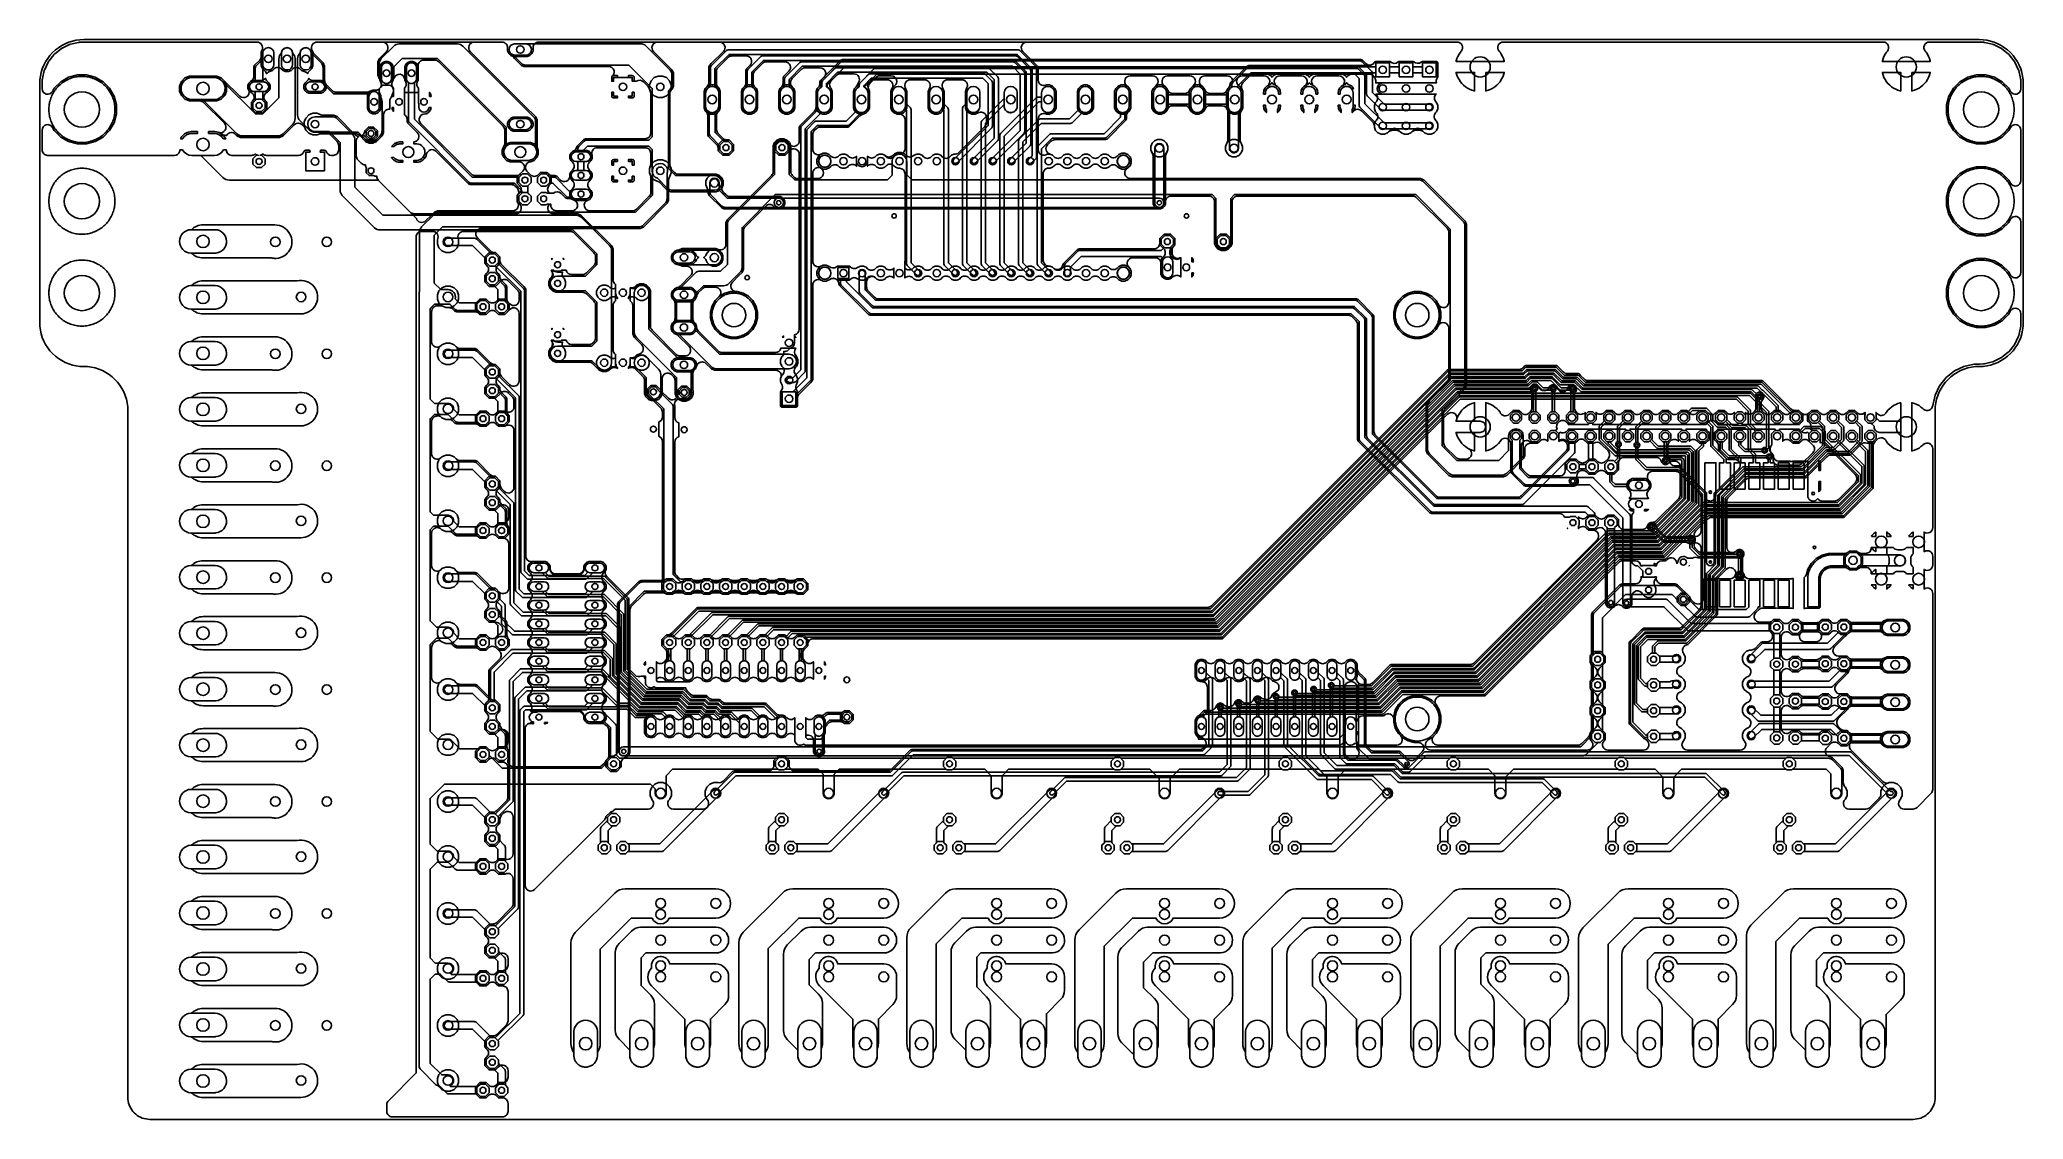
# Model space of a CAD drawing. Header units: millimetres. Extents: x -12 to 258, y 0 to 147.
import ezdxf

# ---------------------------------------------------------------- set-up
doc = ezdxf.new("R2010")
doc.units = ezdxf.units.MM

msp = doc.modelspace()

# ---------------------------------------------------------------- linework, layer by layer
at = {"layer": '16_copper'}
for points in [[(34.07, 127.88, 0.027525), (34.12, 127.82), (39.28, 122.66, 0.574515), (40.53, 122.33), (41.27, 123.08), (41.27, 123.08), (41.72, 123.52), (42.16, 123.7), (52.41, 123.7, 0.613799), (53.01, 124.9), (53.01, 125.77), (53.32, 126.08, 0.414214), (53.32, 127.14), (53.01, 127.45), (53.01, 128.31), (53.78, 129.08, 0.66818), (53.25, 130.36), (52.03, 130.36), (51.54, 130.56), (51.17, 130.94), (50.97, 131.43), (50.97, 131.95), (51.17, 132.44), (51.54, 132.82), (52.03, 133.02), (54.81, 133.02), (55.3, 132.82), (55.67, 132.44), (55.87, 131.95), (55.87, 131.43), (55.67, 130.94), (55.3, 130.56), (54.8, 130.36, 0.642632), (54.33, 129.08), (54.79, 128.61, 0.414214), (55.86, 128.61), (56.16, 128.92), (57.03, 128.92), (57.64, 128.31), (57.64, 127.45), (57.36, 127.18, 0.4284), (57.39, 126.09), (57.03, 126.09), (56.94, 126.18), (56.25, 126.18), (55.76, 125.69), (55.76, 124.99), (56.25, 124.5), (56.94, 124.5), (57.03, 124.59), (57.58, 124.59, 0.469048), (58.31, 123.7), (60.47, 123.7, 0.82068), (60.76, 125.15), (60.53, 125.24), (60.28, 125.49), (60.15, 125.8), (60.15, 126.15), (60.28, 126.46), (60.53, 126.71, 0.414214), (60.53, 127.78), (60.28, 128.03), (60.15, 128.34), (60.15, 128.69), (60.28, 129), (60.53, 129.25, 0.414214), (60.53, 130.32), (60.28, 130.57), (60.15, 130.88), (60.15, 131.23), (60.28, 131.54), (60.53, 131.79), (60.84, 131.92), (62.51, 131.92), (62.82, 131.79), (63.07, 131.54), (63.2, 131.23), (63.2, 130.88), (63.07, 130.57), (62.82, 130.32, 0.414214), (62.82, 129.25), (63.07, 129), (63.2, 128.69), (63.2, 128.34), (63.07, 128.03), (62.82, 127.78, 0.414214), (62.82, 126.71), (63.07, 126.46), (63.2, 126.15), (63.2, 125.8), (63.07, 125.49), (62.82, 125.24), (62.59, 125.15, 0.82068), (62.88, 123.7), (68.69, 123.7, 0.198912), (69.22, 123.92), (70.98, 125.68, 0.198912), (71.2, 126.21), (71.2, 128.22, 0.098491), (71.14, 128.51), (71, 128.86), (71, 129.44), (71.22, 129.98), (71.64, 130.4), (72.18, 130.62), (72.76, 130.62), (73.3, 130.4), (73.72, 129.98), (73.94, 129.44), (73.94, 128.86), (73.67, 128.2, 0.107968), (73.6, 127.89), (73.6, 125.16), (73.42, 124.72), (70.18, 121.48), (69.74, 121.3), (48.12, 121.3, 0.668179), (47.59, 120.02), (49.35, 118.25, 0.252913), (50.04, 118.03), (50.65, 117.42), (50.65, 116.56), (50.34, 116.25, 0.414214), (50.34, 115.19), (50.65, 114.88, 0.252913), (50.87, 114.19), (51.48, 113.58), (51.59, 113.32), (51.59, 111.71, 0.252913), (51.92, 111.07), (51.92, 110.21), (51.31, 109.6), (50.45, 109.6), (50.14, 109.91, 0.414214), (49.08, 109.91), (48.77, 109.6), (47.91, 109.6, 0.252914), (47.27, 109.93), (44.77, 109.93), (44.51, 110.04), (44.25, 110.3, 0.198912), (43.72, 110.52), (43.29, 110.52), (42.83, 110.71, 0.098491), (42.54, 110.77), (42.13, 110.77, 0.42269), (41.35, 109.99), (41.35, 105.87, 0.668182), (42.63, 105.34), (42.76, 105.46), (43.29, 105.68), (43.87, 105.68), (44.4, 105.46), (44.7, 105.16, 0.198912), (45.23, 104.94), (47.27, 104.94), (47.53, 104.83), (49.35, 103.01, 0.252914), (50.04, 102.79), (50.65, 102.18), (50.65, 101.32), (50.34, 101.01, 0.414214), (50.34, 99.95), (50.65, 99.64, 0.252913), (50.87, 98.95), (51.48, 98.34), (51.59, 98.08), (51.59, 96.47, 0.252913), (51.92, 95.83), (51.92, 94.97), (51.31, 94.36), (50.45, 94.36), (50.14, 94.67, 0.414214), (49.08, 94.67), (48.77, 94.36), (47.91, 94.36, 0.252913), (47.27, 94.69), (44.77, 94.69), (44.51, 94.8), (44.25, 95.06, 0.198912), (43.72, 95.28), (43.29, 95.28), (42.76, 95.5), (42.7, 95.56, 0.259255), (41.99, 95.76), (41.96, 95.76, 0.360562), (41.35, 94.99), (41.35, 90.63, 0.668182), (42.63, 90.1), (42.76, 90.22), (43.29, 90.44), (43.87, 90.44), (44.4, 90.22), (44.7, 89.92, 0.198912), (45.23, 89.7), (47.27, 89.7), (47.53, 89.59), (49.35, 87.77, 0.252914), (50.04, 87.55), (50.65, 86.94), (50.65, 86.08), (50.34, 85.77, 0.414214), (50.34, 84.71), (50.65, 84.4, 0.252913), (50.87, 83.71), (51.48, 83.1), (51.59, 82.84), (51.59, 81.23, 0.252913), (51.92, 80.59), (51.92, 79.73), (51.31, 79.12), (50.45, 79.12), (50.14, 79.43, 0.414214), (49.08, 79.43), (48.77, 79.12), (47.91, 79.12, 0.252913), (47.27, 79.45), (44.77, 79.45), (44.51, 79.56), (44.25, 79.82, 0.198912), (43.72, 80.04), (43.29, 80.04), (42.76, 80.26, 0.124038), (42.46, 80.48), (42.44, 80.49, 0.550867), (41.35, 79.79), (41.35, 75.39, 0.668182), (42.63, 74.86), (42.76, 74.98), (43.29, 75.2), (43.87, 75.2), (44.4, 74.98), (44.7, 74.68, 0.198912), (45.23, 74.46), (47.27, 74.46), (47.53, 74.35), (49.35, 72.53, 0.252914), (50.04, 72.31), (50.65, 71.7), (50.65, 70.84), (50.34, 70.53, 0.414214), (50.34, 69.47), (50.65, 69.16, 0.252913), (50.87, 68.47), (51.48, 67.86), (51.59, 67.6), (51.59, 65.99, 0.252913), (51.92, 65.35), (51.92, 64.49), (51.31, 63.88), (50.45, 63.88), (50.14, 64.19, 0.414214), (49.08, 64.19), (48.77, 63.88), (47.91, 63.88, 0.252913), (47.27, 64.21), (44.77, 64.21), (44.51, 64.32), (44.25, 64.58, 0.198912), (43.72, 64.8), (43.29, 64.8), (42.74, 65.03, 0.374125), (41.76, 64.96), (41.57, 64.77, 0.198912), (41.35, 64.24), (41.35, 60.15, 0.668182), (42.63, 59.62), (42.76, 59.74), (43.29, 59.96), (43.87, 59.96), (44.4, 59.74), (44.7, 59.44, 0.198912), (45.23, 59.22), (47.27, 59.22), (47.53, 59.11), (49.35, 57.29, 0.252914), (50.04, 57.07), (50.65, 56.46), (50.65, 55.6), (50.34, 55.29, 0.414214), (50.34, 54.23), (50.65, 53.92, 0.252913), (50.87, 53.23), (51.48, 52.62), (51.59, 52.36), (51.59, 50.75, 0.252913), (51.92, 50.11), (51.92, 49.25, 0.643496), (52.49, 48), (64.05, 48, 0.198911), (64.58, 48.22), (64.86, 48.5, 0.122811), (65.05, 48.81), (65.27, 49.03, 0.198912), (65.49, 49.56), (65.49, 52.94, 0.198912), (65.27, 53.47), (65.06, 53.68, 0.198912), (64.53, 53.9), (62.75, 53.9), (62.43, 54.03), (62.19, 54.27), (62.06, 54.59), (62.06, 54.89, 0.414214), (61.31, 55.64), (58.28, 55.64, 0.005229), (58.27, 55.64), (58.24, 55.64), (58.21, 55.64, 0.005229), (58.2, 55.64), (58.17, 55.64), (58.15, 55.63, 0.005229), (58.13, 55.63), (58.1, 55.62), (58.08, 55.62), (58.07, 55.61), (58.06, 55.61), (58.04, 55.6, 0.067078), (57.85, 55.51), (55.96, 55.51, 0.000022), (55.96, 55.51), (54.86, 55.51), (54.82, 55.56, 0.398521), (54.79, 56.59), (54.57, 56.81), (54.44, 57.13), (54.44, 57.47), (54.57, 57.79), (54.82, 58.04, 0.414214), (54.82, 59.1), (54.57, 59.35), (54.44, 59.67), (54.44, 60.01), (54.57, 60.33), (54.82, 60.58, 0.414214), (54.82, 61.64), (54.57, 61.89), (54.44, 62.21), (54.44, 62.55), (54.57, 62.87), (54.82, 63.12, 0.414214), (54.82, 64.18), (54.57, 64.43), (54.44, 64.75), (54.44, 65.09), (54.57, 65.41), (54.82, 65.66, 0.414214), (54.82, 66.72), (54.57, 66.97), (54.44, 67.29), (54.44, 67.63), (54.57, 67.95), (54.82, 68.2, 0.414214), (54.82, 69.26), (54.57, 69.51), (54.44, 69.83), (54.44, 70.17), (54.57, 70.49), (54.82, 70.74, 0.414214), (54.82, 71.8), (54.57, 72.05), (54.44, 72.37), (54.44, 72.71), (54.57, 73.03), (54.82, 73.28, 0.414214), (54.82, 74.34), (54.57, 74.59), (54.44, 74.91), (54.44, 75.25), (54.57, 75.57), (54.81, 75.81), (55.13, 75.94), (56.79, 75.94), (57.11, 75.81), (57.35, 75.57), (57.48, 75.25), (57.48, 74.91, 0.414214), (58.23, 74.16), (61.31, 74.16, 0.414214), (62.06, 74.91), (62.06, 75.25), (62.19, 75.57), (62.43, 75.81), (62.75, 75.94), (64.41, 75.94), (64.73, 75.81), (64.97, 75.57), (65.1, 75.25), (65.1, 74.91, 0.374193), (65.19, 73.91), (68.13, 70.97), (68.19, 70.84), (68.19, 61.63, 0.198912), (68.41, 61.1), (69.01, 60.5, 0.324738), (69.88, 60.36), (70.45, 60.36), (70.45, 59.51, 0.597669), (71.61, 58.88), (71.64, 58.9, 0.218486), (71.95, 58.76), (75.94, 58.76, 0.15909), (76.15, 58.34), (76.59, 57.91, 0.198912), (77.12, 57.69), (78.71, 57.69), (78.84, 57.63), (79.08, 57.4, 0.198912), (79.61, 57.18), (80.5, 57.18), (80.63, 57.13), (80.87, 56.89, 0.198912), (81.4, 56.67), (86.75, 56.67), (86.89, 56.62), (88.27, 55.23, 0.198913), (88.8, 55.01), (89.15, 55.01), (89.47, 54.88), (89.69, 54.66, 0.362277), (90.65, 54.57), (90.67, 54.59, 0.044401), (90.77, 54.68), (90.77, 53.49, 0.000022), (90.77, 53.49), (90.77, 51.69, 0.629081), (91.99, 51.1), (92.01, 51.12, 0.253798), (92.36, 50.94), (95.2, 50.94), (95.2, 50.94), (144.99, 50.94), (144.99, 50.94), (164.94, 50.94, 0.198912), (165.23, 51.06), (165.72, 51.54, 0.639513), (167.04, 51.22), (167.04, 51.23, -0.00228), (167.06, 51.25), (167.06, 51.24, 0.234948), (167.66, 50.94), (172.72, 50.94, 0.66818), (173.25, 52.22), (172.94, 52.53), (172.52, 53.26), (172.3, 54.08), (172.3, 54.48, 0.641806), (171.06, 55.05), (171.03, 55.02, 0.011047), (171, 55), (170.87, 54.94), (168.11, 54.94, 0.396482), (167.37, 54.24), (167.1, 54.24, 0.911481), (165.79, 54.18), (165.79, 53.85, 0.124085), (165.7, 53.49), (165.7, 52.67), (164.78, 51.75), (145.74, 51.75, 0.177204), (145.52, 52.22), (145.4, 52.34), (145.27, 52.66), (145.27, 54.32), (145.4, 54.64), (145.65, 54.89, 0.067069), (145.81, 55.02), (146.4, 55.6), (146.53, 55.66), (147.39, 55.66, 0.303347), (148.08, 56.12), (148.21, 56.43), (148.37, 56.59), (148.58, 56.68), (148.82, 56.68), (149.03, 56.59), (149.24, 56.38, 0.170179), (149.69, 56.17), (149.73, 56.16, 0.37075), (150.61, 56.63), (150.71, 56.87), (150.87, 57.03), (151.08, 57.12), (151.32, 57.12), (151.53, 57.03), (151.67, 56.89, 0.198912), (152.2, 56.67), (152.51, 56.67, 0.303346), (153.21, 57.13), (153.31, 57.38), (153.47, 57.54), (153.68, 57.63), (153.92, 57.63), (154.13, 57.54), (154.27, 57.4, 0.198912), (154.8, 57.18), (155.01, 57.18, 0.303348), (155.71, 57.64), (155.81, 57.89), (155.97, 58.05), (156.22, 58.16, 0.668179), (156.22, 59.54), (155.8, 59.72), (155.55, 59.97, 0.414214), (154.49, 59.97), (154.24, 59.72), (153.92, 59.59), (153.58, 59.59), (153.26, 59.72), (153.01, 59.97, 0.414214), (151.95, 59.97), (151.7, 59.72), (151.38, 59.59), (151.04, 59.59), (150.72, 59.72), (150.47, 59.97, 0.414214), (149.41, 59.97), (149.16, 59.72), (148.84, 59.59), (148.5, 59.59), (148.18, 59.72), (147.93, 59.97, 0.414214), (146.87, 59.97), (146.62, 59.72), (146.3, 59.59), (145.96, 59.59), (145.64, 59.72), (145.4, 59.96), (145.27, 60.28), (145.27, 61.94), (145.4, 62.26), (145.64, 62.5), (145.96, 62.63), (146.3, 62.63), (146.62, 62.5), (146.87, 62.25, 0.414214), (147.93, 62.25), (148.18, 62.5), (148.5, 62.63), (148.84, 62.63), (149.16, 62.5), (149.41, 62.25, 0.414214), (150.47, 62.25), (150.72, 62.5), (151.04, 62.63), (151.38, 62.63), (151.7, 62.5), (151.95, 62.25, 0.414214), (153.01, 62.25), (153.26, 62.5), (153.58, 62.63), (153.92, 62.63), (154.24, 62.5), (154.49, 62.25, 0.414214), (155.55, 62.25), (155.8, 62.5), (156.12, 62.63), (156.46, 62.63), (156.78, 62.5), (157.03, 62.25, 0.414214), (158.09, 62.25), (158.34, 62.5), (158.66, 62.63), (159, 62.63), (159.32, 62.5), (159.57, 62.25, 0.414214), (160.63, 62.25), (160.88, 62.5), (161.2, 62.63), (161.54, 62.63), (161.86, 62.5), (162.11, 62.25, 0.414214), (163.17, 62.25), (163.42, 62.5), (163.74, 62.63), (164.08, 62.63), (164.4, 62.5), (164.65, 62.25, 0.414214), (165.71, 62.25), (165.96, 62.5), (166.28, 62.63), (166.62, 62.63), (166.94, 62.5), (167.18, 62.26), (167.31, 61.94), (167.31, 60.28, 0.012115), (167.3, 60.24), (167.29, 60.21, 0.518565), (167.99, 59.21), (168.87, 59.21, 0.198912), (169.4, 59.43), (171.83, 61.86), (171.96, 61.91), (182.67, 61.91, 0.198912), (183.2, 62.13), (199.98, 78.92, 0.668179), (199.45, 80.2), (198.85, 80.2), (198.56, 80.49, 0.439552), (197.45, 80.44), (197.45, 80.8), (197.54, 80.89), (197.54, 81.58), (197.45, 81.67), (197.45, 82.03, 0.439552), (198.56, 81.99), (198.85, 82.28), (199.71, 82.28), (200.04, 81.95, 0.414214), (201.1, 81.95), (201.43, 82.28), (202.29, 82.28), (202.9, 81.67), (202.9, 81.06, 0.414214), (203.65, 80.31), (206.14, 80.31, 0.303348), (206.83, 80.77), (206.93, 81.02), (207.09, 81.18), (207.31, 81.27), (207.51, 81.27, 0.198912), (208.04, 81.49), (211.09, 84.54, 0.198912), (211.31, 85.07), (211.31, 88.87, 0.414214), (210.56, 89.62), (210.3, 89.62, 0.198914), (209.77, 89.4), (209.63, 89.26), (209.42, 89.17), (209.18, 89.17), (208.97, 89.26), (208.81, 89.42), (208.71, 89.67, 0.303348), (208.01, 90.13), (203.65, 90.13, 0.414214), (202.9, 89.38), (202.9, 88.43), (202.29, 87.82), (201.43, 87.82), (201.1, 88.14, 0.414214), (200.04, 88.14), (199.71, 87.82), (198.85, 87.82), (198.52, 88.14, 0.82068), (197.29, 87.32), (197.41, 87.04), (197.41, 86.76), (197.3, 86.5), (197.1, 86.3), (196.84, 86.19), (190.26, 86.19), (190, 86.3), (188.34, 87.96), (188.23, 88.22), (188.23, 92, 0.738842), (186.86, 92.42), (186.86, 92.42), (186.77, 92.28), (186.56, 92.03), (186.33, 91.8), (186.07, 91.59), (185.8, 91.4), (185.51, 91.25), (185.2, 91.12), (184.89, 91.03), (184.82, 91.01), (184.82, 94.28, 0.414232), (184.07, 95.04), (180.8, 95.04), (180.81, 95.1, 0.873695), (179.61, 96.01), (176.16, 92.55), (149.1, 65.5), (148.97, 65.44), (93.31, 65.44, 0.414214), (92.56, 64.69), (92.56, 64.49), (92.1, 64.02, 0.198912), (91.88, 63.49), (91.88, 62.95, 0.194193), (92.09, 62.43), (92.1, 62.42, 0.434662), (93.19, 62.19), (93.21, 62.21, 0.044412), (93.31, 62.3), (93.31, 61.11, 0.000022), (93.31, 61.11), (93.31, 59.92, 0.424847), (92.23, 59.94), (92.01, 59.72), (91.69, 59.59), (91.35, 59.59), (91.03, 59.72), (90.78, 59.97, 0.414214), (89.72, 59.97), (89.47, 59.72), (89.15, 59.59), (88.81, 59.59), (88.49, 59.72), (88.24, 59.97, 0.414214), (87.18, 59.97), (86.93, 59.72), (86.61, 59.59), (86.27, 59.59), (85.95, 59.72), (85.7, 59.97, 0.414214), (84.64, 59.97), (84.39, 59.72), (84.07, 59.59), (83.73, 59.59), (83.41, 59.72), (83.16, 59.97, 0.414214), (82.1, 59.97), (81.85, 59.72), (81.53, 59.59), (81.19, 59.59), (80.87, 59.72), (80.62, 59.97, 0.414214), (79.56, 59.97), (79.31, 59.72), (78.99, 59.59), (78.65, 59.59), (78.33, 59.72), (78.08, 59.97, 0.414214), (77.02, 59.97), (76.77, 59.72), (76.41, 59.57), (72.11, 59.57), (71.95, 59.73), (71.95, 61.11, 0.000022), (71.95, 61.11), (71.95, 62.3, 0.419372), (73.02, 62.27), (73.03, 62.28, 0.26474), (73.38, 62.95), (73.38, 63.49, 0.198912), (73.16, 64.02), (72.7, 64.49), (72.7, 65.35), (73.31, 65.96, 0.247079), (73.98, 66.18), (77.45, 69.66), (77.59, 69.71), (146.97, 69.71, 0.198912), (147.5, 69.93), (179.63, 102.06), (179.76, 102.11), (189.39, 102.11, 0.04568), (189.52, 102.12), (189.53, 102.13, 0.146742), (189.92, 102.33), (190.15, 102.57), (190.28, 102.62), (194.44, 102.62), (194.57, 102.57), (194.78, 102.36), (195.37, 101.77, 0.198912), (195.9, 101.55), (197.4, 101.55), (197.53, 101.49), (197.73, 101.29), (198.21, 100.81, 0.198912), (198.74, 100.59), (222.43, 100.59), (222.56, 100.53), (222.77, 100.33), (222.77, 100.33), (226.36, 96.74, 0.198912), (226.89, 96.52), (227.44, 96.52), (227.78, 96.18, 0.414214), (228.84, 96.18), (229.18, 96.52), (229.98, 96.52), (230.32, 96.18, 0.414214), (231.38, 96.18), (231.72, 96.52), (232.52, 96.52), (232.86, 96.18, 0.414214), (233.92, 96.18), (234.26, 96.52), (235.06, 96.52), (235.36, 96.22, 0.428397), (236.45, 96.24), (236.45, 95.88), (236.44, 95.87), (236.44, 95.24), (236.88, 94.79), (237.52, 94.79), (237.96, 95.24), (237.96, 95.87), (237.95, 95.88), (237.95, 96.24), (238.14, 96.05, 0.463048), (239.28, 96.15), (239.29, 96.16, 0.04966), (239.37, 96.29), (239.58, 96.54), (239.81, 96.77), (240.07, 96.98), (240.34, 97.17), (240.63, 97.32), (240.94, 97.45), (241.25, 97.54), (241.32, 97.56), (241.32, 94.28, 0.000022), (241.32, 94.28), (241.32, 91.01), (241.25, 91.03), (240.94, 91.12), (240.63, 91.25), (240.34, 91.4), (240.07, 91.59), (239.81, 91.8), (239.58, 92.03), (239.37, 92.28, 0.553348), (238.11, 92.56), (237.78, 92.23, 0.198912), (237.56, 91.69), (237.56, 86.03), (237.5, 85.9), (233.6, 82), (233.47, 81.94), (215.56, 81.94, 0.198912), (215.03, 81.72), (213.41, 80.11, 0.303349), (213.25, 79.29), (213.35, 79.05), (213.35, 78.82), (213.23, 78.53, 0.303348), (213.39, 77.71), (213.73, 77.38, 0.198912), (214.26, 77.16), (218.42, 77.16, 0.198915), (218.95, 77.38), (219.07, 77.49), (219.28, 77.58), (219.52, 77.58), (219.73, 77.49), (219.89, 77.33), (219.98, 77.12), (219.98, 76.88), (219.89, 76.67), (219.73, 76.51), (219.52, 76.42), (219.26, 76.42, 0.0649), (219.07, 76.44), (213.73, 76.44, 0.273181), (212.97, 76.39), (212.28, 76.39, 0.69854), (210.98, 75.85), (210.82, 75.68, 0.676907), (209.54, 76.23), (209.4, 76.1), (209.27, 76.04), (208.8, 76.04, 0.388765), (208.06, 75.36), (207.8, 75.36), (207.8, 75.41), (206.2, 75.41), (206.2, 75.36), (205.94, 75.36, 0.38878), (205.2, 76.04), (203.46, 76.04, 0.198912), (202.93, 75.82), (184.8, 57.7), (184.67, 57.64), (178.68, 57.64, 0.577352), (178.03, 56.52), (178.48, 55.74), (178.7, 54.92), (178.7, 54.08), (178.48, 53.26), (178.06, 52.53), (177.75, 52.22, 0.66818), (178.28, 50.94), (197.36, 50.94, 0.198912), (197.89, 51.16), (198.8, 52.06, 0.170182), (199.01, 52.51), (199.02, 52.55, 0.195576), (199.22, 53.09), (199.22, 54.69, 0.190508), (199.02, 55.21), (199.02, 56.07, 0.190567), (199.22, 56.59), (199.22, 58.19, 0.190508), (199.02, 58.71), (199.02, 59.57, 0.190567), (199.22, 60.09), (199.22, 61.69, 0.190508), (199.02, 62.21), (199.02, 63.07, 0.190567), (199.22, 63.59), (199.22, 68.73), (199.35, 69.03), (203.1, 72.78), (203.4, 72.91), (205.21, 72.91, 0.330871), (205.92, 73.44), (205.93, 73.47, 0.12784), (205.95, 73.86), (206.2, 73.86), (206.2, 73.81), (207.8, 73.81), (207.8, 73.86), (208.05, 73.86, 0.494571), (208.79, 72.91), (210.63, 72.91), (210.93, 72.78), (211.83, 71.88, 0.00437), (211.84, 71.87), (211.86, 71.86, 0.049681), (211.99, 71.77), (212.6, 71.15, 0.163333), (212.81, 70.72), (213.17, 70.37, 0.66818), (214.45, 70.9), (214.45, 73.44), (214.48, 73.52), (214.53, 73.57), (214.61, 73.6), (216.21, 73.6, 0.07075), (216.42, 73.58), (216.45, 73.58, 0.047332), (216.59, 73.6), (218.11, 73.6, 0.303347), (218.8, 74.07), (218.91, 74.33), (219.07, 74.49), (219.28, 74.58), (219.52, 74.58), (219.73, 74.49), (219.89, 74.33), (220, 74.07, 0.303347), (220.69, 73.6), (222.21, 73.6, 0.07075), (222.42, 73.58), (222.45, 73.58, 0.047332), (222.59, 73.6), (224.21, 73.6, 0.070733), (224.42, 73.58), (224.45, 73.58, 0.047338), (224.59, 73.6), (226.33, 73.6, 0.065233), (226.52, 73.63), (226.53, 73.63, 0.040863), (226.65, 73.65), (226.65, 71.6, 0.000022), (226.65, 71.6), (226.65, 69.55, 0.108413), (226.33, 69.6), (224.59, 69.6, 0.07075), (224.38, 69.62), (224.35, 69.62, 0.047332), (224.21, 69.6), (222.51, 69.6, 0.198912), (221.98, 69.38), (221.59, 68.99, 0.66818), (222.12, 67.71), (223.36, 67.71, 0.252914), (224, 68.04), (224.86, 68.04), (225.17, 67.73, 0.414214), (226.23, 67.73), (226.54, 68.04), (227.4, 68.04), (227.61, 67.83, 0.198912), (228.14, 67.61), (229.83, 67.61, 0.198912), (230.36, 67.83), (230.61, 68.07), (231.47, 68.07), (231.78, 67.76, 0.414214), (232.84, 67.76), (233.15, 68.07), (234.01, 68.07), (234.22, 67.86, 0.198913), (234.75, 67.64), (238.49, 67.64, 0.194198), (239.01, 67.85), (239.02, 67.86), (239.05, 67.89), (239.46, 68.06), (241.68, 68.06), (242.09, 67.89), (242.4, 67.58), (242.56, 67.18), (242.56, 66.74), (242.4, 66.34), (242.09, 66.03), (241.68, 65.86), (239.46, 65.86), (239.05, 66.03), (238.88, 66.2, 0.198914), (238.35, 66.42), (234.75, 66.42, 0.198913), (234.22, 66.2), (234.01, 65.99), (233.15, 65.99), (232.84, 66.3, 0.414214), (231.78, 66.3), (231.47, 65.99), (230.61, 65.99), (230.43, 66.17, 0.198912), (229.9, 66.39), (228.14, 66.39, 0.198912), (227.61, 66.17), (227.4, 65.96), (226.54, 65.96), (226.32, 66.17, 0.66818), (225.04, 65.64), (225.04, 63.33, 0.66818), (226.32, 62.8), (226.54, 63.02), (227.4, 63.02), (227.61, 62.8, 0.198912), (228.14, 62.58), (229.81, 62.58, 0.198912), (230.34, 62.8), (230.61, 63.07), (231.47, 63.07), (231.78, 62.76, 0.414214), (232.84, 62.76), (233.15, 63.07), (234.01, 63.07), (234.22, 62.86, 0.198913), (234.75, 62.64), (238.57, 62.64, 0.128406), (238.94, 62.74), (238.96, 62.75, 0.031694), (239.04, 62.81), (239.46, 62.98), (241.68, 62.98), (242.09, 62.81), (242.4, 62.5), (242.56, 62.1), (242.56, 61.66), (242.4, 61.26), (242.09, 60.95), (241.68, 60.78), (239.46, 60.78), (239.05, 60.95), (238.8, 61.2, 0.198913), (238.27, 61.42), (234.75, 61.42, 0.198913), (234.22, 61.2), (234.01, 60.99), (233.15, 60.99), (232.84, 61.3, 0.414214), (231.78, 61.3), (231.47, 60.99), (230.61, 60.99), (230.45, 61.14, 0.198912), (229.92, 61.36), (228.14, 61.36, 0.198912), (227.61, 61.14), (227.4, 60.93), (226.54, 60.93), (226.32, 61.15, 0.66818), (225.04, 60.62), (225.04, 58.3, 0.66818), (226.32, 57.77), (226.54, 57.99), (227.4, 57.99), (227.61, 57.78, 0.198912), (228.14, 57.56), (229.94, 57.56, 0.198912), (230.47, 57.78), (230.61, 57.92), (231.47, 57.92), (231.78, 57.61, 0.414214), (232.84, 57.61), (233.15, 57.92), (234.01, 57.92), (234.22, 57.71, 0.198913), (234.75, 57.49), (238.5, 57.49, 0.184647), (239, 57.68), (239.02, 57.7, 0.014251), (239.05, 57.73), (239.46, 57.9), (241.68, 57.9), (242.09, 57.73), (242.4, 57.42), (242.56, 57.02), (242.56, 56.58), (242.4, 56.18), (242.09, 55.87), (241.68, 55.7), (239.46, 55.7), (239.05, 55.87), (238.87, 56.05, 0.198914), (238.34, 56.27), (234.75, 56.27, 0.198913), (234.22, 56.05), (234.01, 55.84), (233.15, 55.84), (232.84, 56.15, 0.414214), (231.78, 56.15), (231.47, 55.84), (230.61, 55.84), (230.33, 56.12, 0.198912), (229.8, 56.34), (228.14, 56.34, 0.198912), (227.61, 56.12), (227.4, 55.91), (226.54, 55.91), (226.32, 56.13, 0.66818), (225.04, 55.6), (225.04, 53.28, 0.66818), (226.32, 52.75), (226.54, 52.97), (227.4, 52.97), (227.61, 52.76, 0.198912), (228.14, 52.54), (229.91, 52.54, 0.198912), (230.44, 52.76), (230.61, 52.92), (231.47, 52.92), (231.78, 52.61, 0.414214), (232.84, 52.61), (233.15, 52.92), (234.01, 52.92), (234.22, 52.71, 0.198912), (234.75, 52.49), (238.58, 52.49, 0.105278), (238.89, 52.56), (238.91, 52.57, 0.048353), (239.04, 52.64), (239.46, 52.82), (241.68, 52.82), (242.09, 52.65), (242.4, 52.34), (242.56, 51.94), (242.56, 51.5), (242.4, 51.1), (242.09, 50.79), (241.68, 50.62), (239.46, 50.62), (239.05, 50.79), (238.79, 51.05, 0.198913), (238.26, 51.27), (234.75, 51.27, 0.198912), (234.22, 51.05), (234.01, 50.84), (233.15, 50.84), (232.84, 51.15, 0.414214), (231.78, 51.15), (231.28, 50.64, 0.566634), (231.62, 49.39), (232.03, 49.22), (233.36, 47.89), (233.5, 47.54), (233.5, 45.81, 0.198915), (233.72, 45.28), (233.78, 45.22), (234, 44.69), (234, 44.11), (233.78, 43.58, 0.70028), (234.27, 42.25), (236.58, 42.25, 0.198912), (237.11, 42.47), (238.38, 43.73, 0.198912), (238.6, 44.26), (238.6, 44.69), (238.82, 45.22), (239.23, 45.63), (239.76, 45.85), (240.34, 45.85), (240.87, 45.63), (241.28, 45.22), (241.5, 44.69), (241.5, 44.11), (241.28, 43.58, 0.70028), (241.77, 42.25), (243, 42.25, 0.198912), (243.53, 42.47), (245.45, 44.39, 0.198912), (245.67, 44.92), (245.67, 71.59, 0.574147), (244.55, 72.25), (244.54, 72.24), (244.5, 72.21), (244.5, 73.54, 0.000022), (244.5, 73.54), (244.5, 74.87, 0.603139), (245.67, 75.49), (245.67, 76.67, 0.574147), (244.55, 77.33), (244.54, 77.32), (244.5, 77.29), (244.5, 78.62, 0.000022), (244.5, 78.62), (244.5, 79.95, 0.603139), (245.67, 80.57), (245.67, 91.33, 0.622555), (244.46, 91.92), (244.45, 91.92, 0.056714), (244.33, 91.8), (244.07, 91.59), (243.8, 91.4), (243.51, 91.25), (243.2, 91.12), (242.89, 91.03), (242.82, 91.01), (242.82, 94.28, 0.000022), (242.82, 94.28), (242.82, 97.56), (242.89, 97.54), (243.2, 97.45), (243.51, 97.32), (243.8, 97.17), (244.07, 96.98), (244.33, 96.77, 0.56465), (245.6, 96.93), (245.61, 96.95, 0.088225), (245.67, 97.21), (245.99, 98.6), (246.61, 99.89), (247.5, 101), (248.61, 101.89), (249.9, 102.51), (251.29, 102.83), (252, 102.83, 0.014026), (252.04, 102.83), (252.59, 102.86, 0.0421), (252.72, 102.88), (253.79, 103.13, 0.056159), (253.95, 103.18), (254.94, 103.66, 0.05616), (255.09, 103.75), (255.95, 104.43, 0.056157), (256.07, 104.55), (256.75, 105.41, 0.056159), (256.84, 105.56), (257.32, 106.55, 0.056159), (257.37, 106.71), (257.62, 107.78, 0.0421), (257.64, 107.91), (257.67, 108.46, 0.014026), (257.67, 108.5), (257.67, 109.68, 0.767328), (256.27, 110.06), (256.01, 109.61), (255.14, 108.74), (254.07, 108.12), (252.87, 107.8), (251.63, 107.8), (250.43, 108.12), (249.36, 108.74), (248.49, 109.61), (247.87, 110.68), (247.55, 111.88), (247.55, 113.12), (247.87, 114.32), (248.49, 115.39), (249.36, 116.26), (250.43, 116.88), (251.63, 117.2), (252.87, 117.2), (254.07, 116.88), (255.14, 116.26), (256.01, 115.39), (256.27, 114.94, 0.767328), (257.67, 115.32), (257.67, 122.18, 0.767328), (256.27, 122.56), (256.01, 122.11), (255.14, 121.24), (254.07, 120.62), (252.87, 120.3), (251.63, 120.3), (250.43, 120.62), (249.36, 121.24), (248.49, 122.11), (247.87, 123.18), (247.55, 124.38), (247.55, 125.62), (247.87, 126.82), (248.49, 127.89), (249.36, 128.76), (250.43, 129.38), (251.63, 129.7), (252.87, 129.7), (254.07, 129.38), (255.14, 128.76), (256.01, 127.89), (256.27, 127.44, 0.767328), (257.67, 127.82), (257.67, 134.68, 0.767328), (256.27, 135.06), (256.01, 134.61), (255.14, 133.74), (254.07, 133.12), (252.87, 132.8), (251.63, 132.8), (250.43, 133.12), (249.36, 133.74), (248.49, 134.61), (247.87, 135.68), (247.55, 136.88), (247.55, 138.12), (247.87, 139.32), (248.49, 140.39), (249.36, 141.26), (250.43, 141.88), (251.63, 142.2), (252.87, 142.2), (254.07, 141.88), (255.14, 141.26), (256.01, 140.39), (256.27, 139.94, 0.767328), (257.67, 140.32), (257.67, 141, 0.014026), (257.67, 141.04), (257.64, 141.59, 0.0421), (257.62, 141.72), (257.37, 142.79, 0.056159), (257.32, 142.95), (256.84, 143.94, 0.05616), (256.75, 144.09), (256.07, 144.95, 0.056157), (255.95, 145.07), (255.09, 145.75, 0.05616), (254.94, 145.84), (253.95, 146.32, 0.056159), (253.79, 146.37), (252.72, 146.62, 0.0421), (252.59, 146.64), (252.04, 146.67, 0.014026), (252, 146.67), (245.22, 146.67, 0.633248), (244.64, 145.44), (244.77, 145.29), (244.95, 145.01), (245.11, 144.72), (245.23, 144.42), (245.33, 144.1), (245.34, 144.04), (242.07, 144.04, 0.000022), (242.07, 144.04), (238.8, 144.04), (238.81, 144.1), (238.91, 144.42), (239.03, 144.72), (239.19, 145.01), (239.37, 145.29), (239.5, 145.44, 0.633248), (238.92, 146.67), (187.22, 146.67, 0.633248), (186.64, 145.44), (186.77, 145.29), (186.95, 145.01), (187.11, 144.72), (187.23, 144.42), (187.33, 144.1), (187.34, 144.04), (184.07, 144.04, 0.000022), (184.07, 144.04), (180.8, 144.04), (180.81, 144.1), (180.91, 144.42), (181.03, 144.72), (181.19, 145.01), (181.37, 145.29), (181.5, 145.44, 0.633244), (180.92, 146.67), (55.9, 146.67, 0.414214), (55.15, 145.92), (55.15, 145.47), (55, 145.11), (54.73, 144.84), (54.37, 144.69), (52.47, 144.69), (52.11, 144.84), (51.84, 145.11), (51.69, 145.47), (51.69, 145.92, 0.414214), (50.94, 146.67), (25.75, 146.67, 0.534511), (25.06, 145.63), (25.17, 145.35, 0.098492), (25.33, 145.11), (26.58, 143.86), (26.78, 143.38), (26.78, 141.43, 0.20101), (27.01, 140.9), (27.85, 140.05, 0.198912), (28.38, 139.83), (32.52, 139.83, 0.119045), (32.86, 139.92), (32.88, 139.93, 0.039563), (32.98, 140), (33.33, 140.14), (33.76, 140.14, 0.534512), (34.45, 141.18), (34.3, 141.55), (34.3, 143.31), (34.44, 143.65), (34.7, 143.9), (35.03, 144.04), (35.39, 144.04), (35.72, 143.9), (35.98, 143.65), (36.12, 143.31), (36.12, 141.55), (35.98, 141.21, 0.312372), (36.16, 140.38), (36.16, 139.55, 0.239166), (35.64, 138.53), (35.64, 137.52, 0.444599), (34.81, 136.78), (34.81, 134.38), (34.61, 133.9), (33.84, 133.13), (33.36, 132.93), (32.84, 132.93), (32.36, 133.13), (31.51, 133.98, 0.198912), (30.98, 134.2), (26.33, 134.2, 0.098491), (26.05, 134.14), (25.77, 134.03), (25.19, 134.03), (24.65, 134.25), (24.23, 134.67), (24.12, 134.94, 0.098493), (23.96, 135.18), (23.72, 135.42, 0.414213), (22.66, 135.42), (21.61, 134.37), (21.61, 134.37), (21.14, 133.9), (20.66, 133.7), (15.33, 133.7), (14.85, 133.9), (14.66, 134.09, 0.515526), (13.44, 133.97), (13.43, 133.95, 0.071548), (13.07, 134), (12.54, 134, 0.132133), (11.79, 134.23), (10.99, 134.23), (10.99, 134.48), (11.84, 134.48), (12.03, 134.46), (12.23, 134.42, 0.047564), (12.36, 134.37), (12.39, 134.36, 0.777356), (13.14, 135.61), (10.32, 138.43, 0.198912), (9.79, 138.65), (8.4, 138.65), (7.78, 138.91), (7.3, 139.39), (7.04, 140.01), (7.04, 140.69), (7.3, 141.31), (7.78, 141.79), (8.4, 142.05), (12.08, 142.05), (12.7, 141.79), (12.91, 141.59, 0.022827), (12.96, 141.55), (12.98, 141.53, 0.037886), (13.08, 141.46), (15.23, 139.32, 0.82068), (16.45, 140.13), (16.34, 140.41), (16.34, 140.75), (16.47, 141.07), (16.71, 141.31, 0.293009), (17.15, 141.99), (17.15, 143.26), (17.26, 143.52), (17.95, 144.21, 0.198912), (18.16, 144.74), (18.16, 145.34), (18.28, 145.63, 0.534512), (17.59, 146.67), (-6, 146.67, 0.014026), (-6.04, 146.67), (-6.59, 146.64, 0.0421), (-6.72, 146.62), (-7.79, 146.37, 0.056159), (-7.95, 146.32), (-8.94, 145.84, 0.05616), (-9.09, 145.75), (-9.95, 145.07, 0.056157), (-10.07, 144.95), (-10.75, 144.09, 0.056159), (-10.84, 143.94), (-11.32, 142.95, 0.056159), (-11.37, 142.79), (-11.62, 141.72, 0.0421), (-11.64, 141.59), (-11.67, 141.04, 0.014026), (-11.67, 141), (-11.67, 140.32, 0.767328), (-10.27, 139.94), (-10.01, 140.39), (-9.14, 141.26), (-8.07, 141.88), (-6.87, 142.2), (-5.63, 142.2), (-4.43, 141.88), (-3.36, 141.26), (-2.49, 140.39), (-1.87, 139.32), (-1.55, 138.12), (-1.55, 136.88), (-1.87, 135.68), (-2.49, 134.61), (-3.36, 133.74), (-4.43, 133.12), (-5.63, 132.8), (-6.87, 132.8), (-8.07, 133.12), (-9.14, 133.74), (-10.01, 134.61), (-10.27, 135.06, 0.767328), (-11.67, 134.68), (-11.67, 132, 0.414214), (-10.92, 131.25), (6.34, 131.25, 0.305734), (7.04, 131.72), (7.04, 131.73, 0.081787), (7.09, 131.98), (7.44, 131.98, 0.258445), (8.69, 131.23), (9.94, 131.23), (12.92, 128.25, 0.198912), (13.82, 127.88), (34.07, 127.88)], [(22.77, 144.47, 0.185584), (22.43, 145.19), (22.42, 145.26, 0.862606), (20.92, 145.26), (20.91, 145.19, 0.205149), (20.57, 144.39), (20.57, 139.1), (18.36, 136.89), (17.37, 136.89), (13.13, 141.13, 0.065489), (12.9, 141.3), (12.84, 141.37, 0.198912), (11.79, 141.85), (8.69, 141.85, 0.964923), (8.69, 138.85), (10.18, 138.85), (14.81, 134.22, 0.198912), (15.59, 133.9), (20.4, 133.9, 0.198912), (21.18, 134.22), (22.45, 135.49, 0.198912), (22.77, 136.27), (22.77, 144.39)], [(18.7, 137.69), (18.7, 138.39), (18.37, 138.72), (18.37, 139.92, 0.990725), (18.68, 141.22), (18.62, 141.23, 0.093789), (18.37, 141.24), (18.37, 142.91), (18.57, 143.11, 0.665049), (19.89, 143.59), (19.89, 145.19, 0.95208), (18.37, 145.19), (18.37, 144.35), (17.5, 143.48, 0.198912), (17.35, 143.12), (17.35, 141.24, 0.990725), (17.04, 139.94), (17.1, 139.93, 0.093789), (17.35, 139.92), (17.35, 138.72), (17.02, 138.39), (17.02, 137.69), (17.51, 137.2), (18.21, 137.2)], [(23.11, 136.74, 0.191633), (23.43, 135.99), (24.7, 134.72, 0.198912), (25.48, 134.4), (31.37, 134.4), (32.32, 133.45, 0.414214), (33.88, 133.45), (34.29, 133.86, 0.198912), (34.61, 134.64), (34.61, 138.53, 0.230888), (34.19, 139.41), (34.17, 139.47, 0.613311), (32.93, 139.63), (27.99, 139.63), (26.72, 140.89, 0.0869), (26.58, 141.07), (26.58, 143.12, 0.198912), (26.26, 143.9), (24.99, 145.17, 0.005993), (24.97, 145.19), (24.96, 145.26, 0.862606), (23.46, 145.26), (23.45, 145.19, 0.205149), (23.11, 144.39), (23.11, 136.77)], [(54.29, 144.91, 0.906347), (54.22, 146.42), (52.62, 146.42, 0.95208), (52.62, 144.9), (54.22, 144.9)], [(35.31, 141.03, 0.357806), (35.91, 141.69), (35.91, 143.17, 0.95208), (34.51, 143.17), (34.51, 141.69), (34.51, 141.62), (34.53, 141.55), (34.55, 141.49), (34.57, 141.42), (34.61, 141.36), (34.64, 141.31), (34.69, 141.25), (34.74, 141.2), (34.79, 141.16), (34.85, 141.12), (34.91, 141.09), (34.97, 141.06), (35.04, 141.04), (35.11, 141.03), (35.18, 141.02), (35.24, 141.02)], [(37.66, 140.38, 0.312449), (37.84, 141.21), (37.7, 141.55), (37.7, 143.31), (37.84, 143.65), (38.1, 143.9), (38.43, 144.04), (38.79, 144.04), (39.12, 143.9), (39.38, 143.65), (39.52, 143.31), (39.52, 141.55), (39.38, 141.21, 0.312372), (39.56, 140.38), (39.56, 139.8), (37.66, 139.8)], [(38.71, 141.03, 0.357806), (39.31, 141.69), (39.31, 143.17, 0.95208), (37.91, 143.17), (37.91, 141.69), (37.91, 141.62), (37.93, 141.55), (37.95, 141.49), (37.97, 141.42), (38.01, 141.36), (38.04, 141.31), (38.09, 141.25), (38.14, 141.2), (38.19, 141.16), (38.25, 141.12), (38.31, 141.09), (38.37, 141.06), (38.44, 141.04), (38.51, 141.03), (38.58, 141.02), (38.64, 141.02)], [(161.7, 139.86, 0.916332), (159.92, 139.78), (159.92, 139.6), (159.67, 139.6), (159.67, 139.82), (159.69, 139.97), (159.72, 140.12), (159.78, 140.25), (159.86, 140.39), (159.95, 140.5), (160.06, 140.61, 0.817011), (159.75, 142.07), (156.8, 142.07, 0.716593), (156.34, 140.73), (156.49, 140.61), (156.6, 140.5), (156.69, 140.39), (156.77, 140.25), (156.83, 140.12), (156.86, 139.97), (156.88, 139.82), (156.88, 139.6), (156.63, 139.6, 0.971779), (154.86, 139.94), (154.85, 139.86, 0.073085), (154.84, 139.6), (154.59, 139.6), (154.59, 139.82), (154.61, 139.97), (154.64, 140.12), (154.7, 140.25), (154.78, 140.39), (154.87, 140.5), (154.98, 140.61), (155.13, 140.73, 0.716593), (154.67, 142.07), (151.67, 142.07, 0.130841), (151.29, 141.97), (151.28, 141.96, 0.323266), (150.94, 141.16), (150.95, 141.15), (150.95, 141.14), (150.95, 141.11, 0.166741), (151.25, 140.71), (151.59, 140.37), (151.75, 139.96), (151.75, 137.74), (151.59, 137.33), (151.28, 137.02), (150.87, 136.86), (150.44, 136.86), (150.03, 137.02), (149.72, 137.33), (149.56, 137.74), (149.56, 139.96), (149.72, 140.37), (150.07, 140.71, 0.732902), (149.64, 142.07), (146.59, 142.07, 0.130841), (146.21, 141.97), (146.2, 141.96, 0.323266), (145.86, 141.16), (145.87, 141.15), (145.87, 141.14), (145.87, 141.11, 0.166741), (146.17, 140.71), (146.51, 140.37), (146.67, 139.96), (146.67, 137.74), (146.51, 137.33), (146.2, 137.02), (145.79, 136.86), (145.36, 136.86), (144.95, 137.02), (144.64, 137.33), (144.48, 137.74), (144.48, 139.96), (144.64, 140.37), (144.99, 140.71, 0.732902), (144.56, 142.07), (141.51, 142.07, 0.130841), (141.13, 141.97), (141.12, 141.96, 0.323266), (140.78, 141.16), (140.79, 141.15), (140.79, 141.14), (140.79, 141.11, 0.166741), (141.09, 140.71), (141.43, 140.37), (141.59, 139.96), (141.59, 137.74), (141.43, 137.33), (141.12, 137.02), (140.71, 136.86), (140.28, 136.86), (139.87, 137.02), (139.56, 137.33), (139.4, 137.74), (139.4, 139.96), (139.56, 140.37), (139.91, 140.71, 0.732902), (139.48, 142.07), (136.43, 142.07, 0.130851), (136.05, 141.97), (136.04, 141.96, 0.323277), (135.7, 141.16), (135.71, 141.15), (135.71, 141.14), (135.71, 141.11, 0.166741), (136.01, 140.71), (136.35, 140.37), (136.51, 139.96), (136.51, 137.74), (136.35, 137.33), (136.14, 137.13, 0.198913), (135.92, 136.6), (135.92, 136.21), (135.85, 136.03), (133.29, 133.47), (133.1, 133.39), (126.22, 133.39, 0.198912), (125.69, 133.17), (125.19, 132.67, 0.534511), (125.43, 131.45), (125.88, 131.26), (126.08, 131.06, 0.414215), (127.14, 131.06), (127.34, 131.26), (127.69, 131.41), (128.07, 131.41), (128.42, 131.26), (128.62, 131.06, 0.414215), (129.68, 131.06), (129.88, 131.26), (130.23, 131.41), (130.61, 131.41), (130.96, 131.26), (131.16, 131.06, 0.414215), (132.22, 131.06), (132.42, 131.26), (132.77, 131.41), (133.15, 131.41), (133.5, 131.26, 0.476012), (134.67, 131.15), (134.89, 131.37), (135.29, 131.53), (135.71, 131.53), (136.11, 131.37), (136.42, 131.06), (136.58, 130.66), (136.58, 130.24), (136.42, 129.84), (136.11, 129.53), (135.71, 129.37), (135.29, 129.37), (134.89, 129.53), (134.67, 129.75, 0.414217), (133.61, 129.75), (133.5, 129.64), (133.15, 129.49), (132.77, 129.49), (132.42, 129.64), (132.22, 129.84, 0.414215), (131.16, 129.84), (130.96, 129.64), (130.61, 129.49), (130.23, 129.49), (129.88, 129.64), (129.68, 129.84, 0.414215), (128.62, 129.84), (128.42, 129.64), (128.07, 129.49), (127.69, 129.49), (127.34, 129.64), (127.14, 129.84, 0.414215), (126.08, 129.84), (125.88, 129.64), (125.53, 129.49, 0.490605), (124.59, 128.74), (124.59, 116.99, 0.151714), (124.72, 116.57), (124.73, 116.55, 0.273938), (125.41, 116.17), (125.53, 116.17), (125.88, 116.02, 0.623568), (127.23, 116.21), (127.36, 116.53), (129.25, 118.42), (129.48, 118.51), (139.7, 118.51, 0.414214), (140.45, 119.26), (140.45, 119.93), (141.06, 120.54), (141.92, 120.54), (142.53, 119.93), (142.53, 119.07), (142.36, 118.9, 0.198913), (142.14, 118.37), (142.14, 117.96, 0.549061), (143.21, 117.28), (143.22, 117.28, 0.037819), (143.32, 117.34), (143.32, 116, 0.000022), (143.32, 116), (143.32, 114.68, 0.427817), (142.24, 114.7), (142.05, 114.51), (141.71, 114.37), (141.35, 114.37), (141.01, 114.51), (140.75, 114.77), (140.62, 115.11), (140.62, 116.54, 0.414214), (139.87, 117.29), (136.76, 117.29, 0.668181), (136.23, 116.01), (136.42, 115.82), (136.58, 115.42), (136.58, 115), (136.42, 114.6), (136.11, 114.29), (135.71, 114.13), (135.29, 114.13), (134.89, 114.29), (134.67, 114.51, 0.414217), (133.61, 114.51), (133.5, 114.4), (133.15, 114.25), (132.77, 114.25), (132.42, 114.4), (132.22, 114.6, 0.414215), (131.16, 114.6), (130.96, 114.4), (130.61, 114.25), (130.23, 114.25), (129.88, 114.4), (129.68, 114.6, 0.414215), (128.62, 114.6), (128.42, 114.4), (128.07, 114.25), (127.69, 114.25), (127.34, 114.4), (127.14, 114.6, 0.414215), (126.08, 114.6), (125.88, 114.4), (125.53, 114.25), (125.15, 114.25), (124.8, 114.4), (124.6, 114.6, 0.414215), (123.54, 114.6), (123.34, 114.4), (122.99, 114.25), (122.61, 114.25), (122.26, 114.4), (122.06, 114.6, 0.414215), (121, 114.6), (120.8, 114.4), (120.45, 114.25), (120.07, 114.25), (119.72, 114.4), (119.52, 114.6, 0.414215), (118.46, 114.6), (118.26, 114.4), (117.91, 114.25), (117.53, 114.25), (117.18, 114.4), (116.98, 114.6, 0.414215), (115.92, 114.6), (115.72, 114.4), (115.37, 114.25), (114.99, 114.25), (114.64, 114.4), (114.44, 114.6, 0.414215), (113.38, 114.6), (113.18, 114.4), (112.83, 114.25), (112.45, 114.25), (112.1, 114.4), (111.9, 114.6, 0.414215), (110.84, 114.6), (110.64, 114.4), (110.29, 114.25), (109.91, 114.25), (109.56, 114.4), (109.36, 114.6, 0.414215), (108.3, 114.6), (108.1, 114.4), (107.75, 114.25), (107.37, 114.25), (107.02, 114.4), (106.86, 114.56, 0.414216), (105.8, 114.56), (105.77, 114.53), (105.77, 115.21, 0.000022), (105.77, 115.21), (105.77, 116.8, 0.057491), (105.79, 116.97), (105.79, 128.74, 0.414214), (105.04, 129.49), (104.83, 129.49), (104.48, 129.64), (104.28, 129.84, 0.414215), (103.22, 129.84), (103.02, 129.64), (102.67, 129.49), (102.29, 129.49), (101.94, 129.64), (101.78, 129.8, 0.414216), (100.72, 129.8), (100.69, 129.77), (100.69, 130.45, 0.000022), (100.69, 130.45), (100.69, 131.13, 0.4284), (101.78, 131.1), (101.94, 131.26), (102.29, 131.41), (102.67, 131.41), (103.02, 131.26), (103.22, 131.06, 0.414215), (104.28, 131.06), (104.48, 131.26), (104.83, 131.41), (105.04, 131.41, 0.414214), (105.79, 132.16), (105.79, 136.11, 0.414214), (105.04, 136.86), (104.72, 136.86), (104.31, 137.02), (104, 137.33), (103.84, 137.74), (103.84, 139.96), (104, 140.37), (104.35, 140.71, 0.732907), (103.92, 142.07), (102.35, 142.07, 0.198912), (101.82, 141.85), (101.01, 141.04, 0.303348), (100.84, 140.23), (100.95, 139.96), (100.95, 137.74), (100.79, 137.33), (100.48, 137.02), (100.04, 136.84, 0.117118), (99.72, 136.69), (99.68, 136.66, 0.01376), (99.65, 136.64), (98.19, 135.17), (98, 135.09), (94.22, 135.09, 0.198911), (93.69, 134.87), (93.44, 134.62, 0.198914), (93.22, 134.09), (93.22, 132.06, 0.534512), (94.26, 131.37), (94.65, 131.53), (95.07, 131.53), (95.47, 131.37), (95.69, 131.15, 0.414217), (96.75, 131.15), (96.86, 131.26), (97.21, 131.41), (97.59, 131.41), (97.94, 131.26), (98.1, 131.1, 0.414215), (99.16, 131.1), (99.19, 131.13), (99.19, 130.45, 0.000022), (99.19, 130.45), (99.19, 129.77, 0.4284), (98.1, 129.8), (97.94, 129.64), (97.59, 129.49), (97.21, 129.49), (96.86, 129.64, 0.476012), (95.69, 129.75), (95.47, 129.53), (95.07, 129.37), (94.65, 129.37), (94.26, 129.53, 0.534512), (93.22, 128.84), (93.22, 116.82, 0.534512), (94.26, 116.13), (94.65, 116.29), (95.07, 116.29), (95.47, 116.12, 0.378581), (96.46, 116.08), (96.52, 116.12, 0.006723), (96.53, 116.14), (96.61, 116.17), (98.19, 116.17), (98.27, 116.14, 0.415875), (99.33, 115.97), (99.35, 115.98, 0.019134), (99.39, 116.02), (99.75, 116.17), (100.13, 116.17), (100.48, 116.02), (100.68, 115.82, 0.414215), (101.74, 115.82), (101.94, 116.02), (102.29, 116.17), (102.67, 116.17), (103.02, 116.02), (103.18, 115.86, 0.315701), (104.03, 115.71), (104.06, 115.72, 0.020237), (104.08, 115.71), (104.27, 115.53), (104.27, 115.21, 0.000022), (104.27, 115.21), (104.27, 114.53, 0.4284), (103.18, 114.56), (103.02, 114.4), (102.67, 114.25), (102.29, 114.25), (101.94, 114.4), (101.74, 114.6, 0.414215), (100.68, 114.6), (100.48, 114.4), (100.13, 114.25), (99.75, 114.25), (99.39, 114.4, 0.399949), (98.36, 114.38), (98.27, 114.28), (98.19, 114.25), (96.61, 114.25), (96.53, 114.28, 0.384991), (95.53, 114.34), (95.48, 114.3), (95.47, 114.3), (95.07, 114.13), (94.65, 114.13), (94.26, 114.29, 0.534512), (93.22, 113.6), (93.22, 100.72), (93.14, 100.54), (92.9, 100.29), (91.36, 98.75, 0.198912), (91.14, 98.22), (91.14, 97.13), (91.11, 97.05), (91.05, 97), (90.98, 96.97), (89.02, 96.97), (88.94, 97), (88.89, 97.05), (88.85, 97.13), (88.85, 99.09), (88.89, 99.16, 0.29881), (89.04, 99.97), (88.85, 100.42), (88.85, 100.88), (89.03, 101.3, 0.465585), (89.12, 102.45), (89.03, 102.54), (88.85, 102.96), (88.85, 103.42), (89.03, 103.84, 0.164848), (89.28, 104.25), (89.29, 104.27, 0.088897), (89.29, 104.54), (89.29, 104.57, 0.271376), (89.92, 104.75), (90.17, 105, 0.349553), (90.75, 105.73), (90.75, 106.82, 0.373256), (91.39, 107.57), (91.39, 131.38, 0.66818), (90.11, 131.91), (89.46, 131.26), (88.6, 131.26), (87.99, 131.87), (87.99, 132.73), (88.6, 133.34), (89.46, 133.34), (90.11, 132.69, 0.66818), (91.39, 133.22), (91.39, 135.1), (91.47, 135.29), (93.46, 137.28, 0.198912), (93.68, 137.81), (93.68, 139.96), (93.84, 140.37, 0.248821), (94.17, 141), (94.17, 141.2), (94.26, 141.42), (97.05, 144.22), (97.28, 144.31), (167.82, 144.31), (168.05, 144.22), (168.5, 143.76, 0.450582), (169.62, 143.83), (169.64, 143.86, 0.030532), (169.69, 143.94), (169.76, 144), (169.83, 144.03), (171.79, 144.03), (171.86, 144, 0.383549), (172.87, 143.94), (172.92, 143.99, 0.005533), (172.93, 144), (173, 144.03), (174.97, 144.03), (175.04, 144, 0.383555), (176.04, 143.94), (176.09, 143.99, 0.005528), (176.11, 144), (176.18, 144.03), (178.14, 144.03), (178.21, 144), (178.27, 143.94), (178.3, 143.87), (178.3, 141.91), (178.27, 141.83, 0.265777), (178.12, 141.1), (177.16, 141.1, 0.000022), (177.16, 141.1), (173.98, 141.1, 0.000022), (173.98, 141.1), (170.81, 141.1, 0.996286), (170.8, 139.6), (170.81, 139.6), (173.98, 139.6, 0.000022), (173.98, 139.6), (177.16, 139.6, 0.000022), (177.16, 139.6), (178.09, 139.6, 0.425791), (178.07, 138.51), (178.13, 138.46), (178.3, 138.04), (178.3, 137.58), (178.13, 137.16, 0.465585), (178.04, 136.01), (178.13, 135.92), (178.3, 135.5), (178.3, 135.04), (178.13, 134.62), (177.81, 134.3), (177.39, 134.13), (176.93, 134.13), (176.51, 134.3), (176.37, 134.44, 0.198912), (175.84, 134.66), (175.3, 134.66, 0.198914), (174.77, 134.44), (174.63, 134.3), (174.21, 134.13), (173.76, 134.13), (173.34, 134.3), (173.2, 134.44, 0.198914), (172.67, 134.66), (172.13, 134.66, 0.198914), (171.6, 134.44), (171.46, 134.3), (171.04, 134.13), (170.58, 134.13), (170.16, 134.3), (169.84, 134.62), (169.67, 135.04), (169.67, 135.24, 0.198912), (169.45, 135.77), (167.91, 137.3, 0.388312), (166.9, 137.35), (166.88, 137.33, 0.059862), (166.76, 137.2), (166.65, 137.09), (166.65, 137.08), (166.65, 137.46, 0.134541), (166.79, 137.92), (166.79, 139.78, 0.957293), (165, 139.78), (165, 139.6), (164.75, 139.6), (164.75, 139.82), (164.77, 139.97), (164.8, 140.12), (164.86, 140.25), (164.94, 140.39), (165.03, 140.5), (165.14, 140.61, 0.817011), (164.83, 142.07), (161.88, 142.07, 0.716593), (161.42, 140.73), (161.57, 140.61), (161.68, 140.5), (161.77, 140.39), (161.85, 140.25), (161.91, 140.12), (161.94, 139.97), (161.96, 139.82), (161.96, 139.6), (161.71, 139.6), (161.71, 139.78)], [(177.21, 137.41, 0.93983), (177.16, 138.22), (170.98, 138.22), (169.41, 139.79), (169.41, 142.4, 0.198912), (169.29, 142.69), (167.99, 143.99, 0.198912), (167.7, 144.11), (97.4, 144.11, 0.198912), (97.11, 143.99), (94.49, 141.36, 0.198912), (94.37, 141.08), (94.37, 140.54, 0.270398), (93.88, 139.78), (93.88, 137.92, 0.115664), (93.99, 137.52), (91.68, 135.22, 0.198912), (91.6, 135), (91.6, 102.03), (90.52, 100.95), (90, 100.95, 0.93523), (89.96, 100.35), (90, 100.34), (90.65, 100.34, 0.198912), (90.86, 100.43), (92.12, 101.68, 0.198912), (92.2, 101.9), (92.2, 134.87), (94.45, 137.12, 0.513486), (95.67, 137.92), (95.67, 139.78, 0.270398), (95.18, 140.54), (95.18, 140.91), (97.57, 143.29), (167.53, 143.29), (168.59, 142.23), (168.59, 139.62, 0.198912), (168.71, 139.33), (170.52, 137.52, 0.198912), (170.81, 137.4), (177.16, 137.4)], [(79.65, 137.07, 0.363971), (80.43, 137.92), (80.43, 139.78, 0.957293), (78.64, 139.78), (78.64, 137.92), (78.65, 137.84), (78.66, 137.76), (78.68, 137.69), (78.71, 137.61), (78.74, 137.54), (78.78, 137.47), (78.82, 137.41), (78.87, 137.35), (78.93, 137.29), (78.99, 137.24), (79.05, 137.2), (79.12, 137.16), (79.19, 137.13), (79.27, 137.1), (79.34, 137.08), (79.42, 137.07), (79.5, 137.06), (79.57, 137.06)], [(84.73, 137.07, 0.363971), (85.51, 137.92), (85.51, 139.78, 0.957293), (83.72, 139.78), (83.72, 137.92), (83.73, 137.84), (83.74, 137.76), (83.76, 137.69), (83.79, 137.61), (83.82, 137.54), (83.86, 137.47), (83.9, 137.41), (83.95, 137.35), (84.01, 137.29), (84.07, 137.24), (84.13, 137.2), (84.2, 137.16), (84.27, 137.13), (84.35, 137.1), (84.42, 137.08), (84.5, 137.07), (84.58, 137.06), (84.65, 137.06)], [(89.81, 137.07, 0.363971), (90.59, 137.92), (90.59, 139.78, 0.957293), (88.8, 139.78), (88.8, 137.92), (88.81, 137.84), (88.82, 137.76), (88.84, 137.69), (88.87, 137.61), (88.9, 137.54), (88.94, 137.47), (88.98, 137.41), (89.03, 137.35), (89.09, 137.29), (89.15, 137.24), (89.21, 137.2), (89.28, 137.16), (89.35, 137.13), (89.43, 137.1), (89.5, 137.08), (89.58, 137.07), (89.66, 137.06), (89.73, 137.06)], [(177.21, 134.87, 0.93983), (177.16, 135.68), (170.98, 135.68), (168.39, 138.26), (168.39, 141.9, 0.198912), (168.27, 142.19), (167.49, 142.97, 0.198912), (167.2, 143.09), (101.78, 143.09, 0.198912), (101.5, 142.97), (99.57, 141.04, 0.198912), (99.45, 140.75), (99.45, 140.54, 0.270398), (98.96, 139.78), (98.96, 137.92, 0.181188), (99.21, 137.34), (97.77, 135.9), (93.7, 135.9, 0.198912), (93.48, 135.82), (92.5, 134.83, 0.198912), (92.41, 134.61), (92.41, 100.95), (90.51, 99.05), (89.06, 99.05), (89.06, 97.17), (90.94, 97.17), (90.94, 98.62), (92.93, 100.61, 0.198912), (93.02, 100.82), (93.02, 134.49), (93.83, 135.3), (97.9, 135.3, 0.198912), (98.12, 135.38), (99.79, 137.06, 0.421945), (100.75, 137.92), (100.75, 139.78, 0.270398), (100.26, 140.54), (100.26, 140.59), (101.95, 142.28), (167.03, 142.28), (167.58, 141.73), (167.58, 138.1, 0.198912), (167.7, 137.81), (170.52, 134.98, 0.198912), (170.81, 134.86), (177.16, 134.86)], [(107.58, 114.91, 0.641754), (107.78, 115.43), (106.6, 116.6), (106.6, 137.49, 0.198912), (106.51, 137.7), (105.83, 138.39), (105.83, 139.78, 0.957293), (104.04, 139.78), (104.04, 137.92, 0.795461), (105.76, 137.6), (105.99, 137.36), (105.99, 116.47, 0.198912), (106.08, 116.26), (107.34, 114.99), (107.38, 114.97), (107.41, 114.94), (107.45, 114.92), (107.5, 114.91), (107.54, 114.91)], [(112.66, 114.91, 0.641754), (112.86, 115.43), (111.68, 116.6), (111.68, 137.49, 0.198912), (111.59, 137.7), (110.91, 138.39), (110.91, 139.78, 0.957293), (109.12, 139.78), (109.12, 137.92, 0.795461), (110.84, 137.6), (111.07, 137.36), (111.07, 116.47, 0.198912), (111.16, 116.26), (112.42, 114.99), (112.46, 114.97), (112.49, 114.94), (112.53, 114.92), (112.58, 114.91), (112.62, 114.91)], [(115.2, 114.91, 0.641754), (115.4, 115.43), (114.22, 116.6), (114.22, 137.55), (114.27, 137.6, 0.795461), (115.99, 137.92), (115.99, 139.78, 0.957293), (114.2, 139.78), (114.2, 138.39), (113.7, 137.89, 0.198912), (113.61, 137.67), (113.61, 116.47, 0.198912), (113.7, 116.26), (114.96, 114.99), (115, 114.97), (115.03, 114.94), (115.07, 114.92), (115.12, 114.91), (115.16, 114.91)], [(117.74, 114.91, 0.641754), (117.94, 115.43), (116.76, 116.6), (116.76, 135.63), (119.28, 138.15, 0.997581), (121.05, 137.76), (121.06, 137.84), (121.07, 137.92), (121.07, 139.78, 0.957293), (119.28, 139.78), (119.28, 139.01), (116.24, 135.97, 0.198912), (116.15, 135.76), (116.15, 116.47, 0.198912), (116.24, 116.26), (117.5, 114.99), (117.54, 114.97), (117.57, 114.94), (117.61, 114.92), (117.66, 114.91), (117.7, 114.91)], [(120.28, 114.91, 0.641754), (120.48, 115.43), (119.3, 116.6), (119.3, 133.87), (123.98, 138.55), (124.36, 138.55), (124.36, 137.92, 0.957293), (126.15, 137.92), (126.15, 139.78, 0.957293), (124.36, 139.78), (124.36, 139.15), (123.85, 139.15, 0.198912), (123.63, 139.07), (118.78, 134.21, 0.198912), (118.69, 134), (118.69, 116.47, 0.198912), (118.78, 116.26), (120.04, 114.99), (120.08, 114.97), (120.11, 114.94), (120.15, 114.92), (120.2, 114.91), (120.24, 114.91)], [(122.82, 114.91, 0.641754), (123.02, 115.43), (121.84, 116.6), (121.84, 133.11), (124.33, 135.6), (128.3, 135.6, 0.198912), (128.52, 135.68), (129.97, 137.14, 0.529759), (131.23, 137.92), (131.23, 139.78, 0.957293), (129.44, 139.78), (129.44, 137.92, 0.103091), (129.53, 137.56), (128.17, 136.2), (124.2, 136.2, 0.198912), (123.98, 136.12), (121.32, 133.45, 0.198912), (121.23, 133.24), (121.23, 116.47, 0.198912), (121.32, 116.26), (122.58, 114.99), (122.62, 114.97), (122.65, 114.94), (122.69, 114.92), (122.74, 114.91), (122.78, 114.91)], [(125.36, 114.91, 0.641754), (125.56, 115.43), (124.38, 116.6), (124.38, 132.15), (125.83, 133.6), (133, 133.6, 0.198912), (133.22, 133.68), (135.63, 136.1, 0.198912), (135.72, 136.31), (135.72, 137.11, 0.303811), (136.31, 137.92), (136.31, 139.78, 0.957293), (134.52, 139.78), (134.52, 137.92, 0.303811), (135.11, 137.11), (135.11, 136.44), (132.87, 134.2), (125.7, 134.2, 0.198912), (125.48, 134.12), (123.86, 132.49, 0.198912), (123.77, 132.28), (123.77, 116.47, 0.198912), (123.86, 116.26), (125.12, 114.99), (125.16, 114.97), (125.19, 114.94), (125.23, 114.92), (125.28, 114.91), (125.32, 114.91)], [(140.61, 137.07, 0.363971), (141.39, 137.92), (141.39, 139.78, 0.957293), (139.6, 139.78), (139.6, 137.92), (139.61, 137.84), (139.62, 137.76), (139.64, 137.69), (139.67, 137.61), (139.7, 137.54), (139.74, 137.47), (139.78, 137.41), (139.83, 137.35), (139.89, 137.29), (139.95, 137.24), (140.01, 137.2), (140.08, 137.16), (140.15, 137.13), (140.23, 137.1), (140.3, 137.08), (140.38, 137.07), (140.46, 137.06), (140.53, 137.06)], [(145.69, 137.07, 0.363971), (146.47, 137.92), (146.47, 139.78, 0.957293), (144.68, 139.78), (144.68, 137.92), (144.69, 137.84), (144.7, 137.76), (144.72, 137.69), (144.75, 137.61), (144.78, 137.54), (144.82, 137.47), (144.86, 137.41), (144.91, 137.35), (144.97, 137.29), (145.03, 137.24), (145.09, 137.2), (145.16, 137.16), (145.23, 137.13), (145.31, 137.1), (145.38, 137.08), (145.46, 137.07), (145.54, 137.06), (145.61, 137.06)], [(150.77, 137.07, 0.363971), (151.55, 137.92), (151.55, 139.78, 0.957293), (149.76, 139.78), (149.76, 137.92), (149.77, 137.84), (149.78, 137.76), (149.8, 137.69), (149.83, 137.61), (149.86, 137.54), (149.9, 137.47), (149.94, 137.41), (149.99, 137.35), (150.05, 137.29), (150.11, 137.24), (150.17, 137.2), (150.24, 137.16), (150.31, 137.13), (150.39, 137.1), (150.46, 137.08), (150.54, 137.07), (150.62, 137.06), (150.69, 137.06)], [(184.82, 142.53), (187.34, 142.53), (187.33, 142.47), (187.25, 142.22, 0.021654), (187.23, 142.15), (187.11, 141.85), (186.95, 141.56), (186.77, 141.28), (186.56, 141.03), (186.33, 140.8), (186.07, 140.59), (185.8, 140.4), (185.51, 140.25), (185.2, 140.12), (184.89, 140.03), (184.82, 140.01)], [(242.82, 142.53), (245.34, 142.53), (245.33, 142.47), (245.25, 142.22, 0.021654), (245.23, 142.15), (245.11, 141.85), (244.95, 141.56), (244.77, 141.28), (244.56, 141.03), (244.33, 140.8), (244.07, 140.59), (243.8, 140.4), (243.51, 140.25), (243.2, 140.12), (242.89, 140.03), (242.82, 140.01)], [(154.98, 137.09), (154.87, 137.2), (154.78, 137.31), (154.7, 137.45), (154.64, 137.58), (154.61, 137.73), (154.59, 137.88), (154.59, 138.1), (154.84, 138.1, 0.187006), (154.98, 137.46), (154.98, 137.08)], [(156.49, 137.46, 0.187009), (156.63, 138.1), (156.88, 138.1), (156.88, 137.88), (156.86, 137.73), (156.83, 137.58), (156.77, 137.45), (156.69, 137.31), (156.6, 137.2), (156.49, 137.09), (156.49, 137.08)], [(160.06, 137.09), (159.95, 137.2), (159.86, 137.31), (159.78, 137.45), (159.72, 137.58), (159.69, 137.73), (159.67, 137.88), (159.67, 138.1), (159.92, 138.1, 0.187006), (160.06, 137.46), (160.06, 137.08)], [(161.57, 137.46, 0.187009), (161.71, 138.1), (161.96, 138.1), (161.96, 137.88), (161.94, 137.73), (161.91, 137.58), (161.85, 137.45), (161.77, 137.31), (161.68, 137.2), (161.57, 137.09), (161.57, 137.08)], [(165.14, 137.09), (165.03, 137.2), (164.94, 137.31), (164.86, 137.45), (164.8, 137.58), (164.77, 137.73), (164.75, 137.88), (164.75, 138.1), (165, 138.1, 0.187006), (165.14, 137.46), (165.14, 137.08)], [(54.29, 134.75, 0.906347), (54.22, 136.26), (52.62, 136.26, 0.95208), (52.62, 134.74), (54.22, 134.74)], [(54.68, 130.57, 0.92439), (54.59, 132.81), (52.25, 132.81, 0.961482), (52.25, 130.57), (54.59, 130.57)], [(140.23, 123.96), (139.93, 124.09), (139.69, 124.33), (139.56, 124.63), (139.56, 131.11, 0.072969), (139.53, 131.32), (139.52, 131.35, 0.072585), (139.42, 131.54), (139.23, 132), (139.23, 132.46), (139.41, 132.89), (139.74, 133.22), (140.17, 133.4), (140.63, 133.4), (141.06, 133.22), (141.39, 132.89), (141.57, 132.46), (141.57, 132), (141.38, 131.54, 0.157449), (141.24, 131.11), (141.24, 124.63), (141.11, 124.33), (140.87, 124.09), (140.57, 123.96)], [(140.47, 124.17, 0.380649), (141.03, 124.8), (141.03, 132.23, 1), (139.77, 132.23), (139.77, 124.8), (139.77, 124.74), (139.78, 124.67), (139.79, 124.61), (139.81, 124.55), (139.84, 124.5), (139.87, 124.44), (139.91, 124.39), (139.95, 124.35), (140, 124.31), (140.05, 124.27), (140.11, 124.24), (140.16, 124.21), (140.22, 124.19), (140.29, 124.18), (140.35, 124.17), (140.41, 124.17)], [(38.93, 130.31), (38.93, 130.57), (39.35, 130.57, 0.203019), (40.14, 130.94), (40.46, 130.94), (40.45, 130.92), (40.34, 130.78), (40.21, 130.65), (40.07, 130.54), (39.91, 130.45), (39.75, 130.38), (39.57, 130.34), (39.39, 130.31)], [(43.47, 18.84, 0.198912), (43.83, 18.69), (47.66, 18.69), (47.99, 18.36), (48.69, 18.36), (49.18, 18.85), (49.18, 19.55), (48.69, 20.04), (47.99, 20.04), (47.66, 19.71), (44.04, 19.71), (43.9, 19.85, 0.802199), (43.58, 21.28), (41.84, 21.28), (41.15, 21.97), (41.15, 34.06), (42.11, 35.02), (43.58, 35.02), (43.61, 35.02), (44.55, 34.08, 0.198912), (44.91, 33.93), (47.66, 33.93), (47.99, 33.6), (48.69, 33.6), (49.18, 34.09), (49.18, 34.79), (48.69, 35.28), (47.99, 35.28), (47.66, 34.95), (45.12, 34.95), (44.33, 35.74, 0.426147), (43.58, 36.52), (42.11, 36.52), (41.15, 37.48), (41.15, 43.69), (43.11, 45.65), (71.12, 45.65), (71.78, 44.99), (71.78, 44.4, 0.937562), (73.27, 44.3), (73.28, 44.4), (73.28, 46.79), (74.15, 47.66), (88.54, 47.66), (88.63, 47.57), (89.33, 47.57), (89.42, 47.66), (93.97, 47.66), (94.64, 46.99), (94.64, 44.4, 0.937562), (96.13, 44.3), (96.14, 44.4), (96.14, 46.99), (96.81, 47.66), (111.4, 47.66), (111.49, 47.57), (112.19, 47.57), (112.28, 47.66), (116.63, 47.66), (117.5, 46.79), (117.5, 44.4, 0.937562), (118.99, 44.3), (119, 44.4), (119, 46.79), (119.87, 47.66), (134.26, 47.66), (134.35, 47.57), (135.05, 47.57), (135.14, 47.66), (139.09, 47.66), (140.36, 46.39), (140.36, 44.4, 0.937562), (141.85, 44.3), (141.86, 44.4), (141.86, 46.39), (143.13, 47.66), (157.12, 47.66), (157.21, 47.57), (157.91, 47.57), (158, 47.66), (162.15, 47.66, 0.009255), (162.17, 47.64), (163.22, 46.59), (163.22, 44.4, 0.937562), (164.71, 44.3), (164.72, 44.4), (164.72, 46.59), (165.79, 47.66), (179.98, 47.66), (180.07, 47.57), (180.77, 47.57), (180.86, 47.66), (185.21, 47.66), (186.08, 46.79), (186.08, 44.4, 0.937562), (187.57, 44.3), (187.58, 44.4), (187.58, 46.63), (188.61, 47.66), (202.84, 47.66), (202.93, 47.57), (203.63, 47.57), (203.72, 47.66), (207.89, 47.66), (208.94, 46.61), (208.94, 44.4, 0.937562), (210.43, 44.3), (210.44, 44.4), (210.44, 46.61), (211.49, 47.66), (225.7, 47.66), (225.79, 47.57), (226.49, 47.57), (226.58, 47.66), (231.18, 47.66), (231.8, 47.04), (231.8, 44.4, 0.937562), (233.29, 44.3), (233.3, 44.4), (233.3, 47.35, 0.198912), (233.08, 47.88), (232.02, 48.94, 0.198912), (231.49, 49.16), (226.58, 49.16), (226.49, 49.25), (225.79, 49.25), (225.7, 49.16), (203.72, 49.16), (203.63, 49.25), (202.93, 49.25), (202.84, 49.16), (180.86, 49.16), (180.77, 49.25), (180.07, 49.25), (179.98, 49.16), (158, 49.16), (157.91, 49.25), (157.21, 49.25), (157.12, 49.16), (135.14, 49.16), (135.05, 49.25), (134.35, 49.25), (134.26, 49.16), (112.28, 49.16), (112.19, 49.25), (111.49, 49.25), (111.4, 49.16), (89.42, 49.16), (89.33, 49.25), (88.63, 49.25), (88.54, 49.16), (66.91, 49.16), (66.51, 49.57), (66.51, 53.5, 0.198912), (66.39, 53.79), (65.13, 55.05, 0.249204), (64.76, 55.17), (64.73, 55.2, 0.198913), (64.27, 55.42), (62.89, 55.42, 0.952079), (62.89, 54.1), (64.27, 54.1, 0.193079), (64.72, 54.31), (65.69, 53.33), (65.69, 49.17), (65.28, 48.76), (65.28, 48.63), (64.45, 47.8), (50.96, 47.8), (49.18, 49.58), (49.18, 50.03), (48.69, 50.52), (47.99, 50.52), (47.9, 50.43), (45.17, 50.43, 0.08073), (45.03, 50.63), (44.11, 51.54, 0.198912), (43.58, 51.76), (42.21, 51.76), (41.15, 52.82), (41.15, 64.64), (42.01, 65.5), (43.58, 65.5), (43.61, 65.5), (44.55, 64.56, 0.198912), (44.91, 64.41), (47.66, 64.41), (47.99, 64.08), (48.69, 64.08), (49.18, 64.57), (49.18, 65.27), (48.69, 65.76), (47.99, 65.76), (47.66, 65.43), (45.12, 65.43), (44.33, 66.22, 0.426147), (43.58, 67), (42.01, 67), (41.15, 67.86), (41.15, 80.28), (41.61, 80.74), (43.58, 80.74), (43.61, 80.74), (44.55, 79.8, 0.198912), (44.91, 79.65), (47.66, 79.65), (47.99, 79.32), (48.69, 79.32), (49.18, 79.81), (49.18, 80.51), (48.69, 81), (47.99, 81), (47.66, 80.67), (45.12, 80.67), (44.33, 81.46, 0.426147), (43.58, 82.24), (41.61, 82.24), (41.15, 82.7), (41.15, 95.39), (41.74, 95.98), (43.58, 95.98), (43.61, 95.98), (44.55, 95.04, 0.198912), (44.91, 94.89), (47.66, 94.89), (47.99, 94.56), (48.69, 94.56), (49.18, 95.05), (49.18, 95.75), (48.69, 96.24), (47.99, 96.24), (47.66, 95.91), (45.12, 95.91), (44.33, 96.7, 0.426147), (43.58, 97.48), (41.74, 97.48), (41.15, 98.07), (41.15, 110.39), (41.73, 110.97), (43.58, 110.97, 0.063147), (43.83, 111), (44.55, 110.28, 0.198912), (44.91, 110.13), (47.66, 110.13), (47.99, 109.8), (48.69, 109.8), (49.18, 110.29), (49.18, 110.99), (48.69, 111.48), (47.99, 111.48), (47.66, 111.15), (45.12, 111.15), (44.55, 111.72, 0.490146), (43.58, 112.97), (42.59, 112.97), (41.7, 113.86), (41.7, 120.39), (42.81, 121.5), (69.5, 121.5, 0.198912), (70.21, 121.79), (73.11, 124.69, 0.198912), (73.4, 125.4), (73.4, 128.78, 0.727227), (71.93, 129.99), (71.87, 129.95, 0.260431), (71.4, 129.08), (71.4, 125.81), (69.09, 123.5), (42.4, 123.5, 0.198912), (41.69, 123.21), (39.99, 121.51, 0.198912), (39.7, 120.8), (39.7, 112.8, 0.017276), (39.69, 112.73), (39.68, 112.7, 0.068763), (39.65, 112.5), (39.65, 7.3, 0.198912), (39.87, 6.77), (41.88, 4.76, 0.209873), (42.44, 4.54), (43.38, 3.6, 0.198912), (43.74, 3.45), (47.66, 3.45), (47.99, 3.12), (48.69, 3.12), (49.18, 3.61), (49.18, 4.31), (48.69, 4.8), (47.99, 4.8), (47.66, 4.47), (43.95, 4.47), (43.83, 4.58, 0.840719), (43.58, 6.04), (42.72, 6.04), (41.15, 7.61), (41.15, 19.09), (41.84, 19.78), (42.53, 19.78)], [(62.43, 130.4, 0.906346), (62.37, 131.72), (60.98, 131.72, 0.952079), (60.98, 130.39), (62.37, 130.39)], [(62.43, 127.86, 0.906346), (62.37, 129.18), (60.98, 129.18, 0.952079), (60.98, 127.85), (62.37, 127.85)], [(81.13, 123.96), (80.83, 124.09), (79.13, 125.79), (79, 126.1), (79, 126.36, 0.07298), (78.97, 126.58), (78.96, 126.6, 0.072567), (78.86, 126.8), (78.67, 127.25), (78.67, 127.72), (78.85, 128.15), (79.17, 128.48), (79.6, 128.65), (80.07, 128.65), (80.5, 128.48), (80.83, 128.15), (81, 127.72), (81, 127.25), (80.91, 127.03, 0.30335), (81.07, 126.21), (81.43, 125.86, 0.198912), (81.96, 125.64), (88.77, 125.64), (89.07, 125.51), (89.31, 125.27), (89.44, 124.97), (89.44, 124.63), (89.31, 124.33), (89.07, 124.09), (88.77, 123.96)], [(88.66, 124.17, 0.951582), (88.6, 125.44), (81.56, 125.44), (80.47, 126.53), (80.47, 127.49, 1), (79.2, 127.49), (79.2, 126.26, 0.198912), (79.39, 125.82), (80.85, 124.35, 0.198912), (81.3, 124.17), (88.6, 124.17)], [(62.43, 125.32, 0.906346), (62.37, 126.64), (60.98, 126.64, 0.952079), (60.98, 125.31), (62.37, 125.31)], [(20.21, 117.22, 0.547223), (22.07, 120.53), (22.01, 120.63, 0.272568), (20.02, 121.78), (10.24, 121.78, 0.197376), (8.66, 121.13), (8.59, 121.13, 0.967799), (8.59, 117.93), (8.66, 117.93, 0.197382), (10.24, 117.28), (19.57, 117.28), (19.62, 117.27), (19.74, 117.25), (19.85, 117.23), (19.97, 117.22), (20.09, 117.22)], [(50.45, 116.64), (50.45, 117.34), (49.96, 117.83), (49.49, 117.83), (47.49, 119.83, 0.198912), (47.13, 119.98), (43.58, 119.98, 0.929363), (43.51, 118.97), (43.58, 118.96), (46.92, 118.96), (48.77, 117.11), (48.77, 116.64), (49.26, 116.15), (49.96, 116.15)], [(142.33, 119.15), (142.33, 119.85), (141.84, 120.34), (141.14, 120.34), (140.65, 119.85), (140.65, 119.15), (141.06, 118.74), (140.63, 118.31), (129.6, 118.31, 0.198912), (129.31, 118.19), (127.59, 116.47, 0.198912), (127.47, 116.18), (127.47, 115.21, 0.920803), (128.28, 115.14), (128.29, 115.21), (128.29, 116.01), (129.77, 117.49), (140.63, 117.49), (140.97, 117.15, 0.156459), (140.82, 116.75), (140.82, 115.25, 0.952081), (142.24, 115.25), (142.24, 116.75, 0.224558), (141.95, 117.28), (141.94, 117.3), (141.94, 118.76)], [(74.75, 116.39), (74.39, 116.53), (74.12, 116.81), (73.98, 117.16), (73.98, 117.54), (74.12, 117.9), (74.39, 118.17), (74.75, 118.32), (76.66, 118.32), (77.01, 118.17), (77.28, 117.9, 0.241641), (77.7, 117.33), (77.69, 117.32, 0.17546), (77.34, 116.95), (77.28, 116.81), (77.01, 116.53), (76.66, 116.39)], [(76.58, 116.6, 0.906347), (76.5, 118.11), (74.9, 118.11, 0.95208), (74.9, 116.59), (76.5, 116.59)], [(79.6, 116.16), (79.17, 116.34), (78.85, 116.66), (78.73, 116.95, 0.170456), (78.4, 117.32), (78.38, 117.33, -0.002637), (78.36, 117.34), (78.38, 117.35, 0.180135), (78.74, 117.73), (78.85, 117.99), (79.17, 118.32), (79.6, 118.49), (80.07, 118.49), (80.5, 118.32), (80.83, 117.99), (81, 117.56), (81, 117.09), (80.83, 116.66), (80.5, 116.34), (80.07, 116.16)], [(23.54, 109.66, 0.276003), (25.53, 110.85), (25.59, 110.95, 0.63778), (23.06, 114.16), (10.24, 114.16, 0.197376), (8.66, 113.51), (8.59, 113.51, 0.967799), (8.59, 110.31), (8.66, 110.31, 0.197382), (10.24, 109.66), (23.52, 109.66)], [(51.72, 110.29), (51.72, 110.99), (51.39, 111.32), (51.39, 113.18, 0.198912), (51.24, 113.54), (50.45, 114.33), (50.45, 114.8), (49.96, 115.29), (49.26, 115.29), (48.77, 114.8), (48.77, 114.1), (49.26, 113.61), (49.73, 113.61), (50.37, 112.97), (50.37, 111.32), (50.04, 110.99), (50.04, 110.29), (50.53, 109.8), (51.23, 109.8)], [(58.72, 112.72), (58.28, 112.72), (57.88, 112.89), (57.57, 113.2), (57.41, 113.6), (57.41, 114.03), (57.57, 114.43, 0.476301), (57.63, 115.6), (57.84, 115.6, 0.18245), (58.5, 115.36), (59.19, 115.36, 0.310855), (59.34, 114.52), (59.43, 114.43), (59.59, 114.03), (59.59, 113.6), (59.43, 113.2), (59.12, 112.89)], [(64.64, 111.5), (64.26, 111.66), (63.97, 111.96), (63.81, 112.34), (63.81, 112.75), (63.97, 113.13), (64.26, 113.43), (64.64, 113.59), (65.06, 113.59), (65.44, 113.43, 0.369943), (66.39, 113.16), (66.39, 112.55, 0.182561), (66.64, 111.88), (66.64, 111.75, 0.428401), (65.55, 111.78), (65.44, 111.66), (65.06, 111.5)], [(69.72, 111.5), (69.34, 111.66, 0.438628), (68.24, 111.84), (68.23, 111.84, 0.041099), (68.14, 111.75), (68.14, 111.88, 0.182452), (68.39, 112.55), (68.39, 113.16, 0.310856), (69.23, 113.31), (69.34, 113.43), (69.72, 113.59), (70.14, 113.59), (70.52, 113.43), (70.81, 113.13), (70.97, 112.75), (70.97, 112.34), (70.81, 111.96), (70.52, 111.66), (70.14, 111.5)], [(76.58, 111.52, 0.906347), (76.5, 113.03), (74.9, 113.03, 0.95208), (74.9, 111.51), (76.5, 111.51)], [(76.56, 107.05, 0.906347), (76.49, 108.57), (74.89, 108.57, 0.95208), (74.89, 107.05), (76.49, 107.05)], [(20.21, 101.98, 0.547223), (22.07, 105.29), (22.01, 105.39, 0.272568), (20.02, 106.54), (10.24, 106.54, 0.197376), (8.66, 105.89), (8.59, 105.89, 0.967799), (8.59, 102.69), (8.66, 102.69, 0.197382), (10.24, 102.04), (19.57, 102.04), (19.62, 102.03), (19.74, 102.01), (19.85, 101.99), (19.97, 101.98), (20.09, 101.98)], [(58.72, 103.2), (58.28, 103.2), (57.88, 103.36), (57.57, 103.67), (57.41, 104.07), (57.41, 104.51), (57.57, 104.91, 0.476301), (57.63, 106.08), (57.84, 106.08, 0.18245), (58.5, 105.83), (59.19, 105.83, 0.310855), (59.34, 104.99), (59.43, 104.91), (59.59, 104.51), (59.59, 104.07), (59.43, 103.67), (59.12, 103.36)], [(50.45, 101.4), (50.45, 102.1), (49.96, 102.59), (49.49, 102.59), (47.49, 104.59, 0.198912), (47.13, 104.74), (43.58, 104.74, 0.929363), (43.51, 103.73), (43.58, 103.72), (46.92, 103.72), (48.77, 101.87), (48.77, 101.4), (49.26, 100.91), (49.96, 100.91)], [(64.64, 101.98), (64.26, 102.14), (63.97, 102.43), (63.81, 102.81), (63.81, 103.23), (63.97, 103.61), (64.26, 103.9), (64.64, 104.06), (65.06, 104.06), (65.44, 103.9, 0.369943), (66.39, 103.64), (66.39, 103.02, 0.182561), (66.64, 102.36), (66.64, 102.23, 0.428401), (65.55, 102.25), (65.44, 102.14), (65.06, 101.98)], [(69.72, 101.98), (69.34, 102.14, 0.438619), (68.24, 102.31), (68.23, 102.31, 0.041102), (68.14, 102.23), (68.14, 102.36, 0.182452), (68.39, 103.02), (68.39, 103.63, 0.310856), (69.23, 103.79), (69.34, 103.9), (69.72, 104.06), (70.14, 104.06), (70.52, 103.9), (70.81, 103.61), (70.97, 103.23), (70.97, 102.81), (70.81, 102.43), (70.52, 102.14), (70.14, 101.98)], [(76.56, 101.97, 0.906347), (76.49, 103.49), (74.89, 103.49, 0.95208), (74.89, 101.97), (76.49, 101.97)], [(51.72, 95.05), (51.72, 95.75), (51.39, 96.08), (51.39, 97.94, 0.198912), (51.24, 98.3), (50.45, 99.09), (50.45, 99.56), (49.96, 100.05), (49.26, 100.05), (48.77, 99.56), (48.77, 98.86), (49.26, 98.37), (49.73, 98.37), (50.37, 97.73), (50.37, 96.08), (50.04, 95.75), (50.04, 95.05), (50.53, 94.56), (51.23, 94.56)], [(73.31, 71.5), (72.7, 72.11), (72.7, 73.04, 0.103555), (72.76, 73.35), (72.76, 92.31, 0.311114), (72.28, 93.01), (72.28, 93.97, 0.000022), (72.28, 93.97), (72.28, 94.93, 0.311182), (72.76, 95.63), (72.76, 96.32, 0.198912), (72.54, 96.85), (71.43, 97.97, 0.00437), (71.42, 97.98), (71.4, 97.99, 0.049689), (71.27, 98.08), (70.67, 98.69), (70.67, 99.41), (71.17, 99.91), (71.89, 99.91), (72.49, 99.31, 0.064651), (72.61, 99.15), (73.58, 98.18, 0.668179), (74.86, 98.71), (74.86, 99.33), (75.37, 99.83), (76.08, 99.83), (76.59, 99.33), (76.59, 98.61), (76.08, 98.11), (75.16, 98.11, 0.411283), (74.41, 97.36), (74.41, 97.33, 0.055289), (74.44, 97.16), (74.44, 95.55, 0.332235), (74.98, 94.83), (74.98, 93.89, 0.000022), (74.98, 93.89), (74.98, 92.94, 0.332209), (74.44, 92.22), (74.44, 74.56, 0.198911), (74.66, 74.03), (74.95, 73.74, 0.307456), (75.77, 73.58), (76.71, 73.58, 0.190567), (77.23, 73.38), (77.87, 73.38, 0.190508), (78.39, 73.58), (79.25, 73.58, 0.190567), (79.77, 73.38), (80.41, 73.38, 0.190508), (80.93, 73.58), (81.79, 73.58, 0.190567), (82.31, 73.38), (82.95, 73.38, 0.190508), (83.47, 73.58), (84.33, 73.58, 0.190567), (84.85, 73.38), (85.49, 73.38, 0.190508), (86.01, 73.58), (86.87, 73.58, 0.190567), (87.39, 73.38), (88.03, 73.38, 0.190508), (88.55, 73.58), (89.41, 73.58, 0.190567), (89.93, 73.38), (90.57, 73.38, 0.190508), (91.09, 73.58), (91.95, 73.58), (92.56, 72.97), (92.56, 72.11), (91.95, 71.5), (91.09, 71.5, 0.190567), (90.57, 71.7), (89.93, 71.7, 0.190508), (89.41, 71.5), (88.55, 71.5, 0.190567), (88.03, 71.7), (87.39, 71.7, 0.190508), (86.87, 71.5), (86.01, 71.5, 0.190567), (85.49, 71.7), (84.85, 71.7, 0.190508), (84.33, 71.5), (83.47, 71.5, 0.190567), (82.95, 71.7), (82.31, 71.7, 0.190508), (81.79, 71.5), (80.93, 71.5, 0.190567), (80.41, 71.7), (79.77, 71.7, 0.190508), (79.25, 71.5), (78.39, 71.5, 0.190567), (77.87, 71.7), (77.23, 71.7, 0.190508), (76.71, 71.5), (75.85, 71.5, 0.190567), (75.33, 71.7), (74.69, 71.7), (74.68, 71.7), (74.67, 71.7), (74.64, 71.7), (74.62, 71.7), (74.61, 71.7), (74.6, 71.7), (74.58, 71.69), (74.55, 71.69), (74.54, 71.69), (74.54, 71.69), (74.51, 71.68), (74.48, 71.67), (74.48, 71.67), (74.47, 71.67), (74.44, 71.66), (74.42, 71.65), (74.41, 71.65), (74.41, 71.65), (74.38, 71.64), (74.35, 71.63), (74.35, 71.62), (74.34, 71.62), (74.32, 71.61), (74.29, 71.59), (74.29, 71.59), (74.28, 71.59), (74.26, 71.57), (74.24, 71.55), (74.23, 71.55), (74.23, 71.55), (74.22, 71.54), (74.18, 71.51), (74.17, 71.5)], [(73.84, 59.8, 0.357805), (74.4, 60.42), (74.4, 61.8, 0.333888), (73.89, 62.41), (73.89, 64.08), (74.09, 64.08), (74.58, 64.57), (74.58, 65.27), (74.18, 65.66), (77.72, 69.2), (147.43, 69.2, 0.198912), (147.53, 69.25), (179.89, 101.6), (189.84, 101.6, 0.198912), (189.95, 101.65), (190.42, 102.11), (194.31, 102.11), (195.34, 101.08, 0.198912), (195.44, 101.04), (197.26, 101.04), (198.18, 100.12, 0.198912), (198.28, 100.08), (222.3, 100.08), (226.39, 95.99), (226.28, 95.87), (226.28, 95.24), (226.72, 94.79), (227.36, 94.79), (227.8, 95.24), (227.8, 95.87), (227.36, 96.32), (226.72, 96.32), (226.61, 96.2), (222.47, 100.34, 0.198912), (222.36, 100.38), (198.35, 100.38), (197.43, 101.3, 0.198912), (197.32, 101.34), (195.51, 101.34), (194.48, 102.37, 0.198912), (194.37, 102.42), (190.35, 102.42, 0.198912), (190.25, 102.37), (189.78, 101.91), (179.83, 101.91, 0.198912), (179.72, 101.86), (147.36, 69.51), (77.66, 69.51, 0.198912), (77.55, 69.46), (73.84, 65.76), (73.39, 65.76), (72.9, 65.27), (72.9, 64.57), (73.39, 64.08), (73.59, 64.08), (73.59, 62.41, 0.333888), (73.08, 61.8), (73.08, 60.42), (73.09, 60.35), (73.1, 60.29), (73.12, 60.23), (73.14, 60.17), (73.17, 60.11), (73.21, 60.06), (73.25, 60.01), (73.3, 59.96), (73.35, 59.92), (73.4, 59.88), (73.46, 59.85), (73.52, 59.83), (73.58, 59.81), (73.64, 59.8), (73.71, 59.79), (73.77, 59.79)], [(76.38, 59.8, 0.357805), (76.94, 60.42), (76.94, 61.8, 0.333888), (76.43, 62.41), (76.43, 64.08), (76.63, 64.08), (77.12, 64.57), (77.12, 65.27), (76.65, 65.73), (79.61, 68.7), (147.64, 68.7, 0.198912), (147.75, 68.74), (180.1, 101.1), (190.05, 101.1, 0.198912), (190.16, 101.14), (190.63, 101.61), (194.1, 101.61), (195.13, 100.58, 0.198912), (195.23, 100.53), (197.05, 100.53), (197.97, 99.62, 0.198912), (198.07, 99.57), (221.77, 99.57), (222.29, 99.04, 0.105755), (222.35, 99.01), (224.35, 97.01), (224.35, 96.32), (224.18, 96.32), (223.74, 95.87), (223.74, 95.24), (224.18, 94.79), (224.82, 94.79), (225.26, 95.24), (225.26, 95.87), (224.82, 96.32), (224.65, 96.32), (224.65, 97.08, 0.198912), (224.61, 97.18), (222.53, 99.26, 0.115729), (222.47, 99.3), (221.94, 99.83, 0.198912), (221.83, 99.88), (198.14, 99.88), (197.22, 100.79, 0.198912), (197.11, 100.84), (195.3, 100.84), (194.27, 101.87, 0.198912), (194.16, 101.91), (190.56, 101.91, 0.198912), (190.46, 101.87), (189.99, 101.4), (180.04, 101.4, 0.198912), (179.93, 101.36), (147.57, 69), (79.55, 69, 0.198912), (79.44, 68.96), (76.24, 65.76), (75.93, 65.76), (75.44, 65.27), (75.44, 64.57), (75.93, 64.08), (76.13, 64.08), (76.13, 62.41, 0.333888), (75.62, 61.8), (75.62, 60.42), (75.63, 60.35), (75.64, 60.29), (75.66, 60.23), (75.68, 60.17), (75.71, 60.11), (75.75, 60.06), (75.79, 60.01), (75.84, 59.96), (75.89, 59.92), (75.94, 59.88), (76, 59.85), (76.06, 59.83), (76.12, 59.81), (76.18, 59.8), (76.25, 59.79), (76.31, 59.79)], [(78.92, 59.8, 0.357805), (79.48, 60.42), (79.48, 61.8, 0.333888), (78.97, 62.41), (78.97, 64.08), (79.17, 64.08), (79.66, 64.57), (79.66, 65.27), (79.32, 65.6), (81.9, 68.19), (147.85, 68.19, 0.198912), (147.96, 68.23), (180.31, 100.59), (190.27, 100.59, 0.198912), (190.37, 100.63), (190.84, 101.1), (193.89, 101.1), (194.91, 100.07, 0.198912), (195.02, 100.02), (196.84, 100.02), (197.76, 99.11, 0.198912), (197.86, 99.06), (220.94, 99.06), (221.69, 98.31, 0.167316), (221.78, 98.25), (221.8, 98.21, 1), (222.43, 98.63), (222.4, 98.67, 0.492697), (221.8, 98.63), (221.11, 99.32, 0.198912), (221, 99.37), (197.93, 99.37), (197.01, 100.28, 0.198912), (196.9, 100.33), (195.09, 100.33), (194.06, 101.36, 0.198912), (193.95, 101.4), (190.78, 101.4, 0.198912), (190.67, 101.36), (190.2, 100.89), (180.25, 100.89, 0.198912), (180.14, 100.85), (147.78, 68.49), (81.84, 68.49, 0.198912), (81.73, 68.45), (79.04, 65.76), (78.47, 65.76), (77.98, 65.27), (77.98, 64.57), (78.47, 64.08), (78.67, 64.08), (78.67, 62.41, 0.333888), (78.16, 61.8), (78.16, 60.42), (78.17, 60.35), (78.18, 60.29), (78.2, 60.23), (78.22, 60.17), (78.25, 60.11), (78.29, 60.06), (78.33, 60.01), (78.38, 59.96), (78.43, 59.92), (78.48, 59.88), (78.54, 59.85), (78.6, 59.83), (78.66, 59.81), (78.72, 59.8), (78.79, 59.79), (78.85, 59.79)], [(81.46, 59.8, 0.357805), (82.02, 60.42), (82.02, 61.8, 0.333888), (81.51, 62.41), (81.51, 64.08), (81.71, 64.08), (82.2, 64.57), (82.2, 65.27), (81.79, 65.67), (83.8, 67.68), (148.06, 67.68, 0.198912), (148.17, 67.72), (180.52, 100.08), (190.48, 100.08, 0.198912), (190.58, 100.12), (191.05, 100.59), (193.67, 100.59), (194.93, 99.33, 0.198912), (195.04, 99.29), (196.25, 99.29, 0.957229), (196.96, 99.56), (196.94, 99.61, 0.637026), (196.25, 99.59), (195.1, 99.59), (193.85, 100.85, 0.198912), (193.74, 100.89), (190.99, 100.89, 0.198912), (190.88, 100.85), (190.41, 100.38), (180.46, 100.38, 0.198912), (180.35, 100.34), (148, 67.98), (83.73, 67.98, 0.198912), (83.62, 67.94), (81.44, 65.76), (81.01, 65.76), (80.52, 65.27), (80.52, 64.57), (81.01, 64.08), (81.21, 64.08), (81.21, 62.41, 0.333888), (80.7, 61.8), (80.7, 60.42), (80.71, 60.35), (80.72, 60.29), (80.74, 60.23), (80.76, 60.17), (80.79, 60.11), (80.83, 60.06), (80.87, 60.01), (80.92, 59.96), (80.97, 59.92), (81.02, 59.88), (81.08, 59.85), (81.14, 59.83), (81.2, 59.81), (81.26, 59.8), (81.33, 59.79), (81.39, 59.79)], [(84, 59.8, 0.357805), (84.56, 60.42), (84.56, 61.8, 0.333888), (84.05, 62.41), (84.05, 64.08), (84.25, 64.08), (84.74, 64.57), (84.74, 65.27), (84.36, 65.64), (85.89, 67.17), (148.27, 67.17, 0.198912), (148.38, 67.22), (180.73, 99.57), (190.69, 99.57, 0.198912), (190.79, 99.62), (191.26, 100.08), (191.74, 100.08), (192.49, 99.33, 0.198912), (192.6, 99.29), (193.65, 99.29, 0.957229), (194.36, 99.56), (194.34, 99.61, 0.637026), (193.65, 99.59), (192.66, 99.59), (191.91, 100.34, 0.198912), (191.8, 100.39), (191.2, 100.39, 0.198912), (191.09, 100.34), (190.62, 99.88), (180.67, 99.88, 0.198912), (180.56, 99.83), (148.21, 67.48), (85.82, 67.48, 0.198912), (85.72, 67.43), (84.04, 65.76), (83.55, 65.76), (83.06, 65.27), (83.06, 64.57), (83.55, 64.08), (83.75, 64.08), (83.75, 62.41, 0.333888), (83.24, 61.8), (83.24, 60.42), (83.25, 60.35), (83.26, 60.29), (83.28, 60.23), (83.3, 60.17), (83.33, 60.11), (83.37, 60.06), (83.41, 60.01), (83.46, 59.96), (83.51, 59.92), (83.56, 59.88), (83.62, 59.85), (83.68, 59.83), (83.74, 59.81), (83.8, 59.8), (83.87, 59.79), (83.93, 59.79)], [(23.54, 94.42, 0.276003), (25.53, 95.61), (25.59, 95.71, 0.63778), (23.06, 98.92), (10.24, 98.92, 0.197376), (8.66, 98.27), (8.59, 98.27, 0.967799), (8.59, 95.07), (8.66, 95.07, 0.197382), (10.24, 94.42), (23.52, 94.42)], [(75.93, 71.7), (76.63, 71.7), (76.83, 71.91), (78.27, 71.91), (78.47, 71.7), (79.17, 71.7), (79.37, 71.91), (80.81, 71.91), (81.01, 71.7), (81.71, 71.7), (81.91, 71.91), (83.35, 71.91), (83.55, 71.7), (84.25, 71.7), (84.45, 71.91), (85.89, 71.91), (86.09, 71.7), (86.79, 71.7), (86.99, 71.91), (88.43, 71.91), (88.63, 71.7), (89.33, 71.7), (89.53, 71.91), (90.97, 71.91), (91.17, 71.7), (91.87, 71.7), (92.36, 72.19), (92.36, 72.89), (91.87, 73.38), (91.17, 73.38), (90.97, 73.17), (89.53, 73.17), (89.33, 73.38), (88.63, 73.38), (88.43, 73.17), (86.99, 73.17), (86.79, 73.38), (86.09, 73.38), (85.89, 73.17), (84.45, 73.17), (84.25, 73.38), (83.55, 73.38), (83.35, 73.17), (81.91, 73.17), (81.71, 73.38), (81.01, 73.38), (80.81, 73.17), (79.37, 73.17), (79.17, 73.38), (78.47, 73.38), (78.27, 73.17), (76.83, 73.17), (76.63, 73.38), (75.93, 73.38), (75.73, 73.17), (75.22, 73.17), (74.23, 74.16), (74.23, 96.98, 0.198912), (74.05, 97.43), (72.19, 99.29), (72.19, 99.32), (71.8, 99.71), (71.26, 99.71), (70.87, 99.32), (70.87, 98.78), (71.26, 98.39), (71.29, 98.39), (72.97, 96.72), (72.97, 72.95), (72.9, 72.89), (72.9, 72.19), (73.39, 71.7), (74.09, 71.7), (74.29, 71.91), (75.73, 71.91)], [(86.54, 59.8, 0.357805), (87.1, 60.42), (87.1, 61.8, 0.333888), (86.59, 62.41), (86.59, 64.08), (86.79, 64.08), (87.28, 64.57), (87.28, 65.27), (86.88, 65.66), (87.88, 66.66), (148.48, 66.66, 0.198912), (148.59, 66.71), (180.94, 99.06), (191.22, 99.06, 0.291368), (191.36, 99.15), (191.38, 99.14, 1), (191.62, 99.86), (191.57, 99.87, 0.577349), (191.14, 99.38), (191.15, 99.37), (180.88, 99.37, 0.198912), (180.77, 99.32), (148.42, 66.97), (87.82, 66.97, 0.198912), (87.71, 66.92), (86.54, 65.76), (86.09, 65.76), (85.6, 65.27), (85.6, 64.57), (86.09, 64.08), (86.29, 64.08), (86.29, 62.41, 0.333888), (85.78, 61.8), (85.78, 60.42), (85.79, 60.35), (85.8, 60.29), (85.82, 60.23), (85.84, 60.17), (85.87, 60.11), (85.91, 60.06), (85.95, 60.01), (86, 59.96), (86.05, 59.92), (86.1, 59.88), (86.16, 59.85), (86.22, 59.83), (86.28, 59.81), (86.34, 59.8), (86.41, 59.79), (86.47, 59.79)], [(223.05, 96.24), (223.05, 91.56), (222.94, 91.45, 0.957233), (222.63, 90.76), (222.68, 90.74, 0.637025), (223.15, 91.24), (223.31, 91.39, 0.198912), (223.35, 91.5), (223.35, 96.3, 0.198912), (223.31, 96.41), (220.9, 98.82, 0.198912), (220.79, 98.86), (181.09, 98.86, 0.198912), (180.98, 98.82), (148.63, 66.46), (90.37, 66.46, 0.198912), (90.26, 66.42), (89.46, 65.62), (89.33, 65.76), (88.63, 65.76), (88.14, 65.27), (88.14, 64.57), (88.63, 64.08), (88.83, 64.08), (88.83, 62.41, 0.333888), (88.32, 61.8), (88.32, 60.42, 0.952079), (89.64, 60.42), (89.64, 61.8, 0.333888), (89.13, 62.41), (89.13, 64.08), (89.33, 64.08), (89.82, 64.57), (89.82, 65.27), (89.68, 65.4), (90.43, 66.16), (148.69, 66.16, 0.198912), (148.8, 66.2), (181.15, 98.56), (220.73, 98.56)], [(218.94, 98.05), (220.55, 96.44), (220.55, 94.7, 0.198912), (220.59, 94.59), (221.53, 93.66), (221.2, 93.33), (221.2, 92.7), (221.64, 92.25), (222.28, 92.25), (222.72, 92.7), (222.72, 93.33), (222.28, 93.78), (221.84, 93.78), (220.85, 94.76), (220.85, 96.5, 0.198912), (220.81, 96.61), (219.11, 98.31, 0.198912), (219, 98.35), (181.3, 98.35, 0.198912), (181.19, 98.31), (148.84, 65.95), (92.1, 65.95, 0.198912), (91.99, 65.91), (91.84, 65.76), (91.17, 65.76), (90.68, 65.27), (90.68, 64.57), (91.17, 64.08), (91.37, 64.08), (91.37, 62.41, 0.333888), (90.86, 61.8), (90.86, 60.42, 0.952079), (92.18, 60.42), (92.18, 61.8, 0.333888), (91.67, 62.41), (91.67, 64.08), (91.87, 64.08), (92.36, 64.57), (92.36, 65.27), (92.07, 65.55), (92.16, 65.65), (148.9, 65.65, 0.198912), (149.01, 65.69), (181.36, 98.05)], [(163.87, 58.71), (163.92, 58.72, 0.167325), (164.03, 58.7), (169.33, 58.7, 0.198912), (169.43, 58.75), (172.09, 61.4), (183.13, 61.4, 0.198912), (183.23, 61.45), (201.59, 79.8), (207.73, 79.8, 0.198912), (207.83, 79.85), (212.28, 84.3, 0.198912), (212.33, 84.4), (212.33, 90.32, 0.198912), (212.28, 90.43), (212.12, 90.59, 0.198912), (212.02, 90.64), (202.56, 90.64), (200.55, 92.64), (200.55, 94.25), (201.21, 94.91), (201.32, 94.79), (201.96, 94.79), (202.4, 95.24), (202.4, 95.87), (201.96, 96.32), (201.32, 96.32), (200.88, 95.87), (200.88, 95.24), (200.99, 95.12), (200.29, 94.42, 0.198912), (200.25, 94.31), (200.25, 92.58, 0.198912), (200.29, 92.47), (202.39, 90.38, 0.198912), (202.5, 90.33), (211.95, 90.33), (212.02, 90.26), (212.02, 84.47), (207.66, 80.11), (201.53, 80.11, 0.198912), (201.42, 80.06), (183.06, 61.71), (172.03, 61.71, 0.198912), (171.92, 61.66), (169.26, 59.01), (164.17, 59.01), (164.18, 59.06), (164.18, 59.11), (164.17, 59.16), (164.16, 59.2), (164.14, 59.25), (164.12, 59.29), (164.08, 59.33), (164.05, 59.37), (164.01, 59.4), (163.97, 59.42), (163.92, 59.44), (163.87, 59.45), (163.82, 59.46), (163.78, 59.46), (163.73, 59.45), (163.68, 59.44), (163.63, 59.42), (163.59, 59.4), (163.55, 59.37), (163.52, 59.33), (163.48, 59.29), (163.46, 59.25), (163.44, 59.2), (163.43, 59.16), (163.42, 59.11), (163.42, 59.06), (163.43, 59.01), (163.44, 58.96), (163.46, 58.91), (163.48, 58.87), (163.52, 58.83), (163.55, 58.8), (163.59, 58.77), (163.63, 58.74), (163.68, 58.72), (163.73, 58.71), (163.78, 58.7), (163.82, 58.7)], [(202.97, 91.53, 0.733182), (203.05, 92.25), (203.05, 94.21), (203.75, 94.91), (203.86, 94.79), (204.5, 94.79), (204.94, 95.24), (204.94, 95.87), (204.5, 96.32), (203.86, 96.32), (203.42, 95.87), (203.42, 95.24), (203.53, 95.12), (202.79, 94.38, 0.198912), (202.75, 94.28), (202.75, 92.25), (202.73, 92.24), (202.69, 92.22), (202.65, 92.18), (202.62, 92.15), (202.58, 92.11), (202.56, 92.07), (202.54, 92.02), (202.53, 91.97), (202.52, 91.92), (202.52, 91.88), (202.53, 91.83), (202.54, 91.78), (202.56, 91.73), (202.58, 91.69), (202.62, 91.65), (202.65, 91.62), (202.69, 91.58), (202.73, 91.56), (202.78, 91.54), (202.83, 91.53), (202.88, 91.52), (202.92, 91.52)], [(205.47, 91.43, 0.733182), (205.55, 92.15), (205.55, 94.17), (206.29, 94.91), (206.4, 94.79), (207.04, 94.79), (207.48, 95.24), (207.48, 95.87), (207.04, 96.32), (206.4, 96.32), (205.96, 95.87), (205.96, 95.24), (206.07, 95.12), (205.29, 94.34, 0.198912), (205.25, 94.23), (205.25, 92.15), (205.23, 92.14), (205.19, 92.12), (205.15, 92.08), (205.12, 92.05), (205.08, 92.01), (205.06, 91.97), (205.04, 91.92), (205.03, 91.87), (205.02, 91.82), (205.02, 91.78), (205.03, 91.73), (205.04, 91.68), (205.06, 91.63), (205.08, 91.59), (205.12, 91.55), (205.15, 91.52), (205.19, 91.48), (205.23, 91.46), (205.28, 91.44), (205.33, 91.43), (205.38, 91.42), (205.42, 91.42)], [(220.15, 89.4), (219.55, 89.4), (219.55, 89.9, 0.198912), (219.51, 90.01), (218.25, 91.26), (218.25, 93.8, 0.198912), (218.21, 93.91), (217.61, 94.51, 0.198912), (217.5, 94.55), (216.46, 94.55), (215.75, 95.26), (215.75, 95.88, 0.198912), (215.71, 95.98), (214.91, 96.78, 0.198912), (214.8, 96.83), (212.92, 96.83, 0.198912), (212.81, 96.78), (212.23, 96.2), (212.12, 96.32), (211.48, 96.32), (211.04, 95.87), (211.04, 95.24), (211.48, 94.79), (212.12, 94.79), (212.56, 95.24), (212.56, 95.87), (212.45, 95.99), (212.98, 96.52), (214.74, 96.52), (215.45, 95.81), (215.45, 95.2, 0.198912), (215.49, 95.09), (216.29, 94.29, 0.198912), (216.4, 94.25), (217.44, 94.25), (217.95, 93.74), (217.95, 91.2, 0.198912), (217.99, 91.09), (219.25, 89.84), (219.25, 89.4), (218.65, 89.4), (218.65, 85.8), (220.15, 85.8)], [(218.15, 89.4), (217.55, 89.4), (217.55, 89.9, 0.198912), (217.51, 90.01), (215.75, 91.76), (215.75, 94.3, 0.198912), (215.71, 94.4), (214.99, 95.12), (215.1, 95.24), (215.1, 95.87), (214.66, 96.32), (214.02, 96.32), (213.58, 95.87), (213.58, 95.24), (214.02, 94.79), (214.66, 94.79), (214.77, 94.91), (215.45, 94.23), (215.45, 91.7, 0.198912), (215.49, 91.59), (217.25, 89.84), (217.25, 89.4), (216.65, 89.4), (216.65, 85.8), (218.15, 85.8)], [(222.15, 89.4), (221.55, 89.4), (221.55, 90.5, 0.198912), (221.51, 90.61), (220.85, 91.26), (220.85, 93.8, 0.198912), (220.81, 93.91), (220.31, 94.41, 0.198912), (220.2, 94.45), (218.46, 94.45), (217.64, 95.27), (217.64, 95.87), (217.2, 96.32), (216.56, 96.32), (216.12, 95.87), (216.12, 95.24), (216.56, 94.79), (217.2, 94.79), (217.44, 95.04), (218.29, 94.19, 0.198912), (218.4, 94.15), (220.14, 94.15), (220.55, 93.74), (220.55, 91.2, 0.198912), (220.59, 91.09), (221.25, 90.44), (221.25, 89.4), (220.65, 89.4), (220.65, 85.8), (222.15, 85.8)], [(233.4, 82.15, 0.198912), (233.51, 82.19), (237.31, 85.99, 0.198912), (237.35, 86.1), (237.35, 92.25), (237.52, 92.25), (237.96, 92.7), (237.96, 93.33), (237.52, 93.78), (236.88, 93.78), (236.44, 93.33), (236.44, 92.7), (236.88, 92.25), (237.05, 92.25), (237.05, 86.16), (233.34, 82.45), (215.1, 82.45, 0.198912), (214.99, 82.41), (209.14, 76.55), (203, 76.55, 0.198912), (202.89, 76.51), (184.54, 58.15), (173.5, 58.15, 0.198912), (173.39, 58.11), (170.74, 55.45), (146.6, 55.45, 0.198912), (146.49, 55.41), (146.02, 54.94, 0.260394), (145.97, 54.79), (145.91, 54.77, 0.303347), (145.47, 54.18), (145.47, 52.8, 0.952079), (146.79, 52.8), (146.79, 54.18, 0.324769), (146.3, 54.79), (146.66, 55.15), (170.8, 55.15, 0.198912), (170.91, 55.19), (173.56, 57.85), (184.6, 57.85, 0.198912), (184.71, 57.89), (203.06, 76.25), (209.2, 76.25, 0.198912), (209.31, 76.29), (215.16, 82.15)], [(170.6, 55.66, 0.189183), (170.7, 55.7), (173.35, 58.36), (184.39, 58.36, 0.198912), (184.5, 58.4), (202.85, 76.76), (208.99, 76.76, 0.198912), (209.1, 76.8), (214.95, 82.66), (233.19, 82.66, 0.198912), (233.3, 82.7), (236.8, 86.2, 0.198912), (236.84, 86.31), (236.84, 90.98, 0.198912), (236.8, 91.09), (235.31, 92.58), (235.42, 92.7), (235.42, 93.33), (234.98, 93.78), (234.34, 93.78), (233.9, 93.33), (233.9, 92.7), (234.34, 92.25), (234.98, 92.25), (235.09, 92.37), (236.54, 90.92), (236.54, 86.37), (233.13, 82.96), (214.89, 82.96, 0.198912), (214.78, 82.92), (208.93, 77.06), (202.79, 77.06, 0.198912), (202.68, 77.02), (184.33, 58.66), (173.29, 58.66, 0.198912), (173.18, 58.62), (170.53, 55.96), (149.06, 55.96), (149.05, 55.96), (149.06, 55.98, 1), (148.34, 56.22), (148.33, 56.17, 0.577349), (148.82, 55.74), (148.84, 55.75, 0.308798), (148.99, 55.66), (170.59, 55.66)], [(151.27, 56.17), (151.32, 56.18, 0.167325), (151.43, 56.16), (170.38, 56.16, 0.198912), (170.49, 56.21), (173.14, 58.86), (184.18, 58.86, 0.198912), (184.29, 58.91), (202.64, 77.26), (208.78, 77.26, 0.198912), (208.89, 77.31), (214.74, 83.16), (232.98, 83.16, 0.198912), (233.09, 83.21), (236.29, 86.41, 0.198912), (236.34, 86.52), (236.34, 88.95, 0.198912), (236.29, 89.06), (232.77, 92.58), (232.88, 92.7), (232.88, 93.33), (232.44, 93.78), (231.8, 93.78), (231.36, 93.33), (231.36, 92.7), (231.8, 92.25), (232.44, 92.25), (232.55, 92.37), (236.03, 88.89), (236.03, 86.58), (232.92, 83.47), (214.68, 83.47, 0.198912), (214.57, 83.42), (208.72, 77.57), (202.58, 77.57, 0.198912), (202.47, 77.52), (184.12, 59.17), (173.08, 59.17, 0.198912), (172.97, 59.12), (170.32, 56.47), (151.57, 56.47), (151.58, 56.52), (151.58, 56.57), (151.57, 56.62), (151.56, 56.66), (151.54, 56.71), (151.52, 56.75), (151.48, 56.79), (151.45, 56.83), (151.41, 56.86), (151.37, 56.88), (151.32, 56.9), (151.27, 56.91), (151.22, 56.92), (151.18, 56.92), (151.13, 56.91), (151.08, 56.9), (151.03, 56.88), (150.99, 56.86), (150.95, 56.83), (150.92, 56.79), (150.88, 56.75), (150.86, 56.71), (150.84, 56.66), (150.83, 56.62), (150.82, 56.57), (150.82, 56.52), (150.83, 56.47), (150.84, 56.42), (150.86, 56.37), (150.88, 56.33), (150.92, 56.29), (150.95, 56.26), (150.99, 56.23), (151.03, 56.2), (151.08, 56.18), (151.13, 56.17), (151.18, 56.16), (151.22, 56.16)], [(153.87, 56.68), (153.92, 56.69, 0.167325), (154.03, 56.67), (170.17, 56.67, 0.198912), (170.28, 56.72), (172.93, 59.37), (183.97, 59.37, 0.198912), (184.08, 59.42), (202.43, 77.77), (208.57, 77.77, 0.198912), (208.68, 77.82), (214.53, 83.67), (232.77, 83.67, 0.198912), (232.88, 83.72), (235.78, 86.62, 0.198912), (235.83, 86.73), (235.83, 87.72, 0.198912), (235.78, 87.83), (231.05, 92.56), (231.05, 93.6, 0.198912), (231.01, 93.71), (230.41, 94.31, 0.198912), (230.3, 94.35), (228.23, 94.35, 0.198912), (228.12, 94.31), (227.47, 93.66), (227.36, 93.78), (226.72, 93.78), (226.28, 93.33), (226.28, 92.7), (226.72, 92.25), (227.36, 92.25), (227.8, 92.7), (227.8, 93.33), (227.69, 93.45), (228.29, 94.05), (230.24, 94.05), (230.75, 93.54), (230.75, 92.5, 0.198912), (230.79, 92.39), (235.52, 87.66), (235.52, 86.79), (232.71, 83.98), (214.47, 83.98, 0.198912), (214.36, 83.93), (208.51, 78.08), (202.37, 78.08, 0.198912), (202.26, 78.03), (183.91, 59.68), (172.87, 59.68, 0.198912), (172.76, 59.63), (170.11, 56.98), (154.17, 56.98), (154.18, 57.03), (154.18, 57.07), (154.17, 57.12), (154.16, 57.17), (154.14, 57.22), (154.12, 57.26), (154.08, 57.3), (154.05, 57.33), (154.01, 57.36), (153.97, 57.39), (153.92, 57.41), (153.87, 57.42), (153.82, 57.43), (153.78, 57.43), (153.73, 57.42), (153.68, 57.41), (153.63, 57.39), (153.59, 57.36), (153.55, 57.33), (153.52, 57.3), (153.48, 57.26), (153.46, 57.22), (153.44, 57.17), (153.43, 57.12), (153.42, 57.07), (153.42, 57.03), (153.43, 56.98), (153.44, 56.93), (153.46, 56.88), (153.48, 56.84), (153.52, 56.8), (153.55, 56.76), (153.59, 56.73), (153.63, 56.71), (153.68, 56.69), (153.73, 56.68), (153.78, 56.67), (153.82, 56.67)], [(156.37, 57.19), (156.42, 57.2, 0.167325), (156.53, 57.18), (169.96, 57.18, 0.198912), (170.07, 57.22), (172.72, 59.88), (183.76, 59.88, 0.198912), (183.87, 59.92), (202.22, 78.28), (208.36, 78.28, 0.198912), (208.47, 78.32), (213.81, 83.67, 0.198912), (213.85, 83.77), (213.85, 91.04), (214.45, 91.63, 0.198912), (214.49, 91.74), (214.49, 92.25), (214.66, 92.25), (215.1, 92.7), (215.1, 93.33), (214.66, 93.78), (214.02, 93.78), (213.58, 93.33), (213.58, 92.7), (214.02, 92.25), (214.19, 92.25), (214.19, 91.8), (213.59, 91.21, 0.198912), (213.55, 91.1), (213.55, 83.84), (208.3, 78.58), (202.16, 78.58, 0.198912), (202.05, 78.54), (183.7, 60.18), (172.66, 60.18, 0.198912), (172.55, 60.14), (169.9, 57.48), (156.67, 57.48), (156.68, 57.53), (156.68, 57.58), (156.67, 57.63), (156.66, 57.68), (156.64, 57.73), (156.62, 57.77), (156.58, 57.81), (156.55, 57.84), (156.51, 57.87), (156.47, 57.9), (156.42, 57.92), (156.37, 57.93), (156.32, 57.94), (156.28, 57.94), (156.23, 57.93), (156.18, 57.92), (156.13, 57.9), (156.09, 57.87), (156.05, 57.84), (156.02, 57.81), (155.98, 57.77), (155.96, 57.73), (155.94, 57.68), (155.93, 57.63), (155.92, 57.58), (155.92, 57.53), (155.93, 57.48), (155.94, 57.44), (155.96, 57.39), (155.98, 57.35), (156.02, 57.31), (156.05, 57.27), (156.09, 57.24), (156.13, 57.22), (156.18, 57.2), (156.23, 57.19), (156.28, 57.18), (156.32, 57.18)], [(158.87, 57.69), (158.92, 57.71, 0.167325), (159.03, 57.69), (169.75, 57.69, 0.198912), (169.86, 57.73), (172.51, 60.39), (183.55, 60.39, 0.198912), (183.66, 60.43), (202.01, 78.79), (208.15, 78.79, 0.198912), (208.26, 78.83), (213.3, 83.88, 0.198912), (213.34, 83.98), (213.34, 91.01, 0.198912), (213.3, 91.12), (212.81, 91.61, 0.198912), (212.7, 91.65), (208.3, 91.65), (207.37, 92.58), (207.48, 92.7), (207.48, 93.33), (207.04, 93.78), (206.4, 93.78), (205.96, 93.33), (205.96, 92.7), (206.4, 92.25), (207.04, 92.25), (207.15, 92.37), (208.13, 91.39, 0.198912), (208.24, 91.35), (212.64, 91.35), (213.04, 90.94), (213.04, 84.05), (208.08, 79.09), (201.95, 79.09, 0.198912), (201.84, 79.05), (183.48, 60.69), (172.45, 60.69, 0.198912), (172.34, 60.65), (169.68, 57.99), (159.17, 57.99), (159.18, 58.04), (159.18, 58.09), (159.17, 58.14), (159.16, 58.19), (159.14, 58.23), (159.12, 58.28), (159.08, 58.32), (159.05, 58.35), (159.01, 58.38), (158.97, 58.41), (158.92, 58.42), (158.87, 58.44), (158.82, 58.44), (158.78, 58.44), (158.73, 58.44), (158.68, 58.42), (158.63, 58.41), (158.59, 58.38), (158.55, 58.35), (158.52, 58.32), (158.48, 58.28), (158.46, 58.23), (158.44, 58.19), (158.43, 58.14), (158.42, 58.09), (158.42, 58.04), (158.43, 57.99), (158.44, 57.94), (158.46, 57.9), (158.48, 57.86), (158.52, 57.82), (158.55, 57.78), (158.59, 57.75), (158.63, 57.73), (158.68, 57.71), (158.73, 57.69), (158.78, 57.69), (158.82, 57.69)], [(161.47, 58.2), (161.52, 58.21, 0.167325), (161.63, 58.2), (169.54, 58.2, 0.198912), (169.65, 58.24), (172.3, 60.9), (183.34, 60.9, 0.198912), (183.45, 60.94), (201.8, 79.3), (207.94, 79.3, 0.198912), (208.05, 79.34), (212.79, 84.09, 0.198912), (212.84, 84.19), (212.84, 90.72, 0.198912), (212.79, 90.82), (212.52, 91.1, 0.198912), (212.41, 91.14), (202.77, 91.14), (201.79, 92.12), (201.79, 92.25), (201.96, 92.25), (202.4, 92.7), (202.4, 93.33), (201.96, 93.78), (201.32, 93.78), (200.88, 93.33), (200.88, 92.7), (201.32, 92.25), (201.49, 92.25), (201.49, 92.06, 0.198912), (201.53, 91.95), (202.6, 90.88, 0.198912), (202.71, 90.84), (212.34, 90.84), (212.53, 90.65), (212.53, 84.26), (207.87, 79.6), (201.74, 79.6, 0.198912), (201.63, 79.56), (183.27, 61.2), (172.24, 61.2, 0.198912), (172.13, 61.16), (169.47, 58.5), (161.77, 58.5), (161.78, 58.55), (161.78, 58.6), (161.77, 58.65), (161.76, 58.7), (161.74, 58.74), (161.72, 58.78), (161.68, 58.82), (161.65, 58.86), (161.61, 58.89), (161.57, 58.91), (161.52, 58.93), (161.47, 58.95), (161.42, 58.95), (161.38, 58.95), (161.33, 58.95), (161.28, 58.93), (161.23, 58.91), (161.19, 58.89), (161.15, 58.86), (161.12, 58.82), (161.08, 58.78), (161.06, 58.74), (161.04, 58.7), (161.03, 58.65), (161.02, 58.6), (161.02, 58.55), (161.03, 58.5), (161.04, 58.45), (161.06, 58.41), (161.08, 58.36), (161.12, 58.32), (161.15, 58.29), (161.19, 58.26), (161.23, 58.23), (161.28, 58.21), (161.33, 58.2), (161.38, 58.2), (161.42, 58.2)], [(196.76, 86.4, 0.946018), (196.7, 87.41), (190.61, 87.41), (189.45, 88.57), (189.45, 92.45), (189.7, 92.7), (189.7, 93.33), (189.26, 93.78), (188.62, 93.78), (188.18, 93.33), (188.18, 92.7), (188.43, 92.45), (188.43, 88.36, 0.198912), (188.58, 88), (190.04, 86.54, 0.198912), (190.4, 86.39), (196.7, 86.39)], [(194.94, 87.61, 0.403619), (195.66, 88.36), (195.66, 89.29), (196.27, 89.9), (197.13, 89.9), (197.46, 89.57, 0.414214), (198.52, 89.57), (198.85, 89.9), (199.71, 89.9), (200.04, 89.57, 0.414214), (201.1, 89.57), (201.47, 89.94, 0.414214), (201.47, 91), (200.49, 91.98, 0.375605), (199.51, 92.05), (198.7, 92.05), (198.36, 92.39, 0.414214), (197.3, 92.39), (196.96, 92.05), (196.16, 92.05), (195.86, 92.35, 0.428401), (194.77, 92.33), (194.77, 92.69), (194.78, 92.7), (194.78, 93.33), (194.34, 93.78), (193.7, 93.78), (193.26, 93.33), (193.26, 92.7), (193.27, 92.69), (193.27, 92.33, 0.428399), (192.18, 92.35), (191.88, 92.05), (191.08, 92.05), (190.93, 92.2, 0.66818), (189.65, 91.67), (189.65, 88.97, 0.198912), (189.87, 88.43), (190.47, 87.83, 0.198912), (191.01, 87.61), (194.91, 87.61)], [(229.43, 84.18, 0.241848), (230.03, 84.51), (230.04, 84.49, 0.242204), (230.65, 84.18), (232.31, 84.18, 0.198912), (232.84, 84.4), (235.1, 86.66, 0.119045), (235.28, 86.96), (235.29, 86.99, 0.29725), (235.1, 87.8), (230.98, 91.92, 0.24088), (230.33, 92.13), (230.33, 92.69), (230.34, 92.7), (230.34, 93.33), (229.9, 93.78), (229.26, 93.78), (228.82, 93.33), (228.82, 92.7), (228.83, 92.69), (228.83, 92.33, 0.428399), (227.74, 92.35), (227.44, 92.05), (226.64, 92.05), (226.34, 92.35, 0.428401), (225.25, 92.33), (225.25, 92.69), (225.26, 92.7), (225.26, 93.33), (224.82, 93.78), (224.18, 93.78), (223.74, 93.33), (223.74, 92.7), (223.75, 92.69), (223.75, 91.77, 0.423212), (223.75, 90.68), (223.89, 90.53), (223.98, 90.31, 0.398089), (224.73, 89.6), (226.21, 89.6, 0.07075), (226.42, 89.58), (226.45, 89.58, 0.047332), (226.59, 89.6), (228.33, 89.6, 0.065233), (228.52, 89.63), (228.53, 89.63, 0.040863), (228.65, 89.65), (228.65, 87.6, 0.000022), (228.65, 87.6), (228.65, 84.93), (228.65, 84.9), (228.65, 84.88), (228.65, 84.87), (228.65, 84.86), (228.66, 84.83), (228.66, 84.81), (228.66, 84.8), (228.66, 84.79), (228.67, 84.77), (228.67, 84.74), (228.68, 84.73), (228.68, 84.73), (228.69, 84.7), (228.69, 84.67), (228.7, 84.67), (228.7, 84.66), (228.71, 84.64), (228.72, 84.61), (228.72, 84.61), (228.73, 84.6), (228.74, 84.58), (228.75, 84.55), (228.76, 84.55), (228.76, 84.54), (228.77, 84.52), (228.79, 84.49), (228.79, 84.49), (228.8, 84.48), (228.82, 84.46), (228.83, 84.44), (228.84, 84.43), (228.84, 84.43), (228.86, 84.41), (228.88, 84.39), (228.88, 84.39), (228.89, 84.38), (228.91, 84.36), (228.93, 84.34), (228.94, 84.34), (228.94, 84.34), (228.96, 84.32), (228.99, 84.3), (228.99, 84.3), (229, 84.3), (229.02, 84.28), (229.04, 84.27), (229.05, 84.27), (229.06, 84.26), (229.08, 84.25), (229.11, 84.24), (229.11, 84.24), (229.12, 84.23), (229.14, 84.23), (229.17, 84.22), (229.18, 84.21), (229.18, 84.21), (229.21, 84.2), (229.24, 84.2), (229.24, 84.2), (229.25, 84.19), (229.28, 84.19), (229.3, 84.19), (229.31, 84.19), (229.32, 84.18), (229.39, 84.18), (229.39, 84.18), (229.39, 84.18), (229.4, 84.18), (229.4, 84.18)], [(20.21, 86.74, 0.547223), (22.07, 90.05), (22.01, 90.15, 0.272568), (20.02, 91.3), (10.24, 91.3, 0.197376), (8.66, 90.65), (8.59, 90.65, 0.967799), (8.59, 87.45), (8.66, 87.45, 0.197382), (10.24, 86.8), (19.57, 86.8), (19.62, 86.79), (19.74, 86.77), (19.85, 86.75), (19.97, 86.74), (20.09, 86.74)], [(50.45, 86.16), (50.45, 86.86), (49.96, 87.35), (49.49, 87.35), (47.49, 89.35, 0.198912), (47.13, 89.5), (43.58, 89.5, 0.929363), (43.51, 88.49), (43.58, 88.48), (46.92, 88.48), (48.77, 86.63), (48.77, 86.16), (49.26, 85.67), (49.96, 85.67)], [(207.5, 80.32, 0.198912), (207.74, 80.48), (207.76, 80.52, 0.167316), (207.85, 80.58), (211.78, 84.51, 0.198912), (211.82, 84.62), (211.82, 89.73, 0.198912), (211.78, 89.84), (211.53, 90.08, 0.198912), (211.42, 90.13), (209.53, 90.13, 0.167325), (209.42, 90.11), (209.37, 90.12, 1), (209.23, 89.38), (209.28, 89.37, 0.492698), (209.67, 89.82), (211.36, 89.82), (211.52, 89.67), (211.52, 84.68), (207.74, 80.9), (207.71, 80.94), (207.67, 80.97), (207.63, 81), (207.59, 81.03), (207.54, 81.05), (207.5, 81.06), (207.45, 81.07), (207.4, 81.07), (207.35, 81.06), (207.3, 81.05), (207.26, 81.03), (207.21, 81), (207.17, 80.97), (207.14, 80.94), (207.11, 80.9), (207.08, 80.86), (207.06, 80.81), (207.05, 80.76), (207.04, 80.71), (207.04, 80.67), (207.05, 80.62), (207.06, 80.57), (207.08, 80.52), (207.11, 80.48), (207.14, 80.44), (207.17, 80.4), (207.21, 80.37), (207.26, 80.35), (207.3, 80.33), (207.35, 80.32), (207.4, 80.31), (207.45, 80.31)], [(215.43, 84.18, 0.403619), (216.15, 84.93), (216.15, 87.6), (216.15, 87.6), (216.15, 89.4), (214.65, 89.4), (214.65, 87.6), (214.65, 87.6), (214.65, 84.93), (214.65, 84.9), (214.65, 84.88), (214.65, 84.87), (214.65, 84.86), (214.66, 84.83), (214.66, 84.81), (214.66, 84.8), (214.66, 84.79), (214.67, 84.77), (214.67, 84.74), (214.68, 84.73), (214.68, 84.73), (214.69, 84.7), (214.69, 84.67), (214.7, 84.67), (214.7, 84.66), (214.71, 84.64), (214.72, 84.61), (214.72, 84.61), (214.73, 84.6), (214.74, 84.58), (214.75, 84.55), (214.76, 84.55), (214.76, 84.54), (214.77, 84.52), (214.79, 84.49), (214.79, 84.49), (214.8, 84.48), (214.82, 84.46), (214.83, 84.44), (214.84, 84.43), (214.84, 84.43), (214.86, 84.41), (214.88, 84.39), (214.88, 84.39), (214.89, 84.38), (214.91, 84.36), (214.93, 84.34), (214.94, 84.34), (214.94, 84.34), (214.96, 84.32), (214.99, 84.3), (214.99, 84.3), (215, 84.3), (215.02, 84.28), (215.04, 84.27), (215.05, 84.27), (215.06, 84.26), (215.08, 84.25), (215.11, 84.24), (215.11, 84.24), (215.12, 84.23), (215.14, 84.23), (215.17, 84.22), (215.18, 84.21), (215.18, 84.21), (215.21, 84.2), (215.24, 84.2), (215.24, 84.2), (215.25, 84.19), (215.28, 84.19), (215.3, 84.19), (215.31, 84.19), (215.32, 84.18), (215.39, 84.18), (215.39, 84.18), (215.39, 84.18), (215.4, 84.18), (215.4, 84.18)], [(224.15, 89.4), (223.55, 89.4), (223.55, 89.85, 0.957229), (223.28, 90.56), (223.23, 90.54, 0.637026), (223.25, 89.85), (223.25, 89.4), (222.65, 89.4), (222.65, 85.8), (224.15, 85.8)], [(205.68, 84.53), (204.35, 84.53, 0.427819), (204.38, 85.61), (204.19, 85.8), (204.05, 86.14), (204.05, 86.5), (204.19, 86.84), (204.45, 87.09), (204.78, 87.23), (206.57, 87.23), (206.91, 87.09), (207.16, 86.84), (207.3, 86.5), (207.3, 86.14), (207.16, 85.8), (206.98, 85.61, 0.419443), (207, 84.53), (205.68, 84.53), (205.68, 84.53)], [(206.49, 85.61, 0.906348), (206.42, 87.03), (204.93, 87.03, 0.952081), (204.93, 85.61), (206.42, 85.61)], [(230.15, 86.85), (230.4, 86.85), (230.4, 85.77), (230.39, 85.73), (230.38, 85.68), (230.35, 85.64, 0.05138), (230.22, 85.54), (230.21, 85.53), (230.2, 85.52), (230.18, 85.51), (230.17, 85.5), (230.15, 85.49), (230.15, 85.48)], [(23.54, 79.18, 0.276003), (25.53, 80.37), (25.59, 80.47, 0.63778), (23.06, 83.68), (10.24, 83.68, 0.197376), (8.66, 83.03), (8.59, 83.03, 0.967799), (8.59, 79.83), (8.66, 79.83, 0.197382), (10.24, 79.18), (23.52, 79.18)], [(51.72, 79.81), (51.72, 80.51), (51.39, 80.84), (51.39, 82.7, 0.198912), (51.24, 83.06), (50.45, 83.85), (50.45, 84.32), (49.96, 84.81), (49.26, 84.81), (48.77, 84.32), (48.77, 83.62), (49.26, 83.13), (49.73, 83.13), (50.37, 82.49), (50.37, 80.84), (50.04, 80.51), (50.04, 79.81), (50.53, 79.32), (51.23, 79.32)], [(219.47, 76.63, 1), (219.33, 77.37), (219.28, 77.36, 0.35648), (219.02, 76.95), (213.86, 76.95), (212.92, 77.89), (212.92, 78.58, 0.957229), (212.65, 79.29), (212.6, 79.27, 0.637026), (212.62, 78.58), (212.62, 77.83, 0.198912), (212.66, 77.72), (213.69, 76.69, 0.198912), (213.8, 76.65), (219.2, 76.65, 0.1148), (219.28, 76.64), (219.33, 76.63), (219.38, 76.62), (219.42, 76.62)], [(20.21, 71.5, 0.547223), (22.07, 74.81), (22.01, 74.91, 0.272568), (20.02, 76.06), (10.24, 76.06, 0.197376), (8.66, 75.41), (8.59, 75.41, 0.967799), (8.59, 72.21), (8.66, 72.21, 0.197382), (10.24, 71.56), (19.57, 71.56), (19.62, 71.55), (19.74, 71.53), (19.85, 71.51), (19.97, 71.5), (20.09, 71.5)], [(67.98, 70.77, 0.198912), (67.94, 70.88), (64.91, 73.91, 0.198912), (64.8, 73.95), (57.3, 73.95), (56.81, 74.45, 0.843821), (56.65, 75.74), (55.27, 75.74, 0.952079), (55.27, 74.42), (56.4, 74.42), (57.13, 73.69, 0.198912), (57.24, 73.65), (64.74, 73.65), (67.68, 70.7), (67.68, 61.17, 0.198912), (67.72, 61.06), (70.49, 58.29, 0.198912), (70.6, 58.25), (75.53, 58.25), (76.55, 57.22, 0.198912), (76.66, 57.18), (78.58, 57.18), (79.04, 56.72, 0.198912), (79.15, 56.67), (80.37, 56.67), (80.83, 56.21, 0.198912), (80.94, 56.16), (86.62, 56.16), (88.37, 54.41, 0.089467), (88.32, 54.18), (88.32, 52.8, 0.952079), (89.64, 52.8), (89.64, 54.18, 0.618566), (88.56, 54.66), (86.79, 56.42, 0.198912), (86.68, 56.47), (81, 56.47), (80.54, 56.93, 0.198912), (80.43, 56.98), (79.21, 56.98), (78.75, 57.44, 0.198912), (78.64, 57.48), (76.72, 57.48), (75.7, 58.51, 0.198912), (75.59, 58.55), (70.66, 58.55), (67.98, 61.23)], [(64.34, 74.43, 0.906346), (64.27, 75.74), (62.89, 75.74, 0.952079), (62.89, 74.42), (64.27, 74.42)], [(238.74, 77.86), (238.8, 77.87), (240.3, 77.87, 0.243353), (240.92, 77.55), (241.49, 77.55, 0.243252), (242.1, 77.87), (242.99, 77.87), (242.99, 76.98, 0.243353), (242.68, 76.37), (242.68, 75.79, 0.243252), (242.99, 75.18), (242.99, 74.29), (242.11, 74.29, 0.243354), (241.49, 74.61), (240.92, 74.61, 0.243253), (240.31, 74.29), (238.66, 74.29, 0.000022), (238.66, 74.29), (237.3, 74.29, 0.455108), (236.56, 75.14), (236, 75.14, 0.252577), (235.36, 74.81), (234.3, 74.81, 0.252577), (233.66, 75.14), (231.93, 75.14, 0.099923), (231.63, 75.11), (231.43, 75.06, 0.065544), (231.25, 74.98), (231.07, 74.88), (231.05, 74.86, 0.013883), (231.01, 74.84), (230.96, 74.8, 0.037301), (230.87, 74.72), (230.85, 74.7, 0.119038), (230.62, 74.42), (230.51, 74.24, 0.065544), (230.44, 74.06), (230.39, 73.86), (230.38, 73.84, 0.090621), (230.35, 73.56), (230.35, 69.76), (230.32, 69.68), (230.27, 69.63), (230.19, 69.6), (228.47, 69.6, 0.065233), (228.28, 69.57), (228.27, 69.57, 0.040864), (228.15, 69.55), (228.15, 71.6, 0.000022), (228.15, 71.6), (228.15, 73.76, 0.198212), (228.5, 74.21), (228.68, 74.9), (229.14, 75.68), (229.22, 75.77), (229.81, 76.36), (230.6, 76.81), (231.48, 77.05), (233.66, 77.05, 0.252577), (234.3, 77.38), (235.36, 77.38, 0.252577), (236, 77.05), (236.54, 77.05, 0.434215), (237.29, 77.85), (238.66, 77.85)], [(230.15, 73.61), (230.15, 73.69), (230.16, 73.78), (230.18, 73.86), (230.19, 73.95), (230.21, 74.03), (230.24, 74.11), (230.27, 74.19), (230.3, 74.27), (230.34, 74.35), (230.38, 74.43), (230.42, 74.5), (230.47, 74.57), (230.52, 74.64), (230.57, 74.71, 0.098994), (230.79, 74.92), (230.85, 74.98), (230.92, 75.03), (231, 75.07), (231.07, 75.12), (231.14, 75.16), (231.22, 75.2), (231.3, 75.23), (231.38, 75.26), (231.46, 75.28), (231.55, 75.3), (231.63, 75.32), (231.72, 75.33), (231.8, 75.34, 0.042262), (231.93, 75.35), (234.05, 75.35), (234.38, 75.02), (235.28, 75.02), (235.61, 75.35), (241.05, 75.35, 0.997008), (241.33, 76.83), (241.3, 76.84, 0.0366), (241.19, 76.85), (235.61, 76.85), (235.28, 77.18), (234.38, 77.18), (234.05, 76.85), (231.85, 76.85), (231.69, 76.84), (231.53, 76.82), (231.38, 76.8), (231.22, 76.77), (231.06, 76.73), (230.91, 76.68), (230.76, 76.63), (230.61, 76.57), (230.47, 76.5), (230.33, 76.42), (230.19, 76.34), (230.06, 76.25), (229.93, 76.16), (229.81, 76.06), (229.69, 75.95, 0.067681), (229.55, 75.81), (229.44, 75.69), (229.34, 75.56), (229.24, 75.44), (229.15, 75.3), (229.07, 75.17), (229, 75.03), (228.93, 74.88), (228.87, 74.73), (228.81, 74.58), (228.77, 74.43), (228.73, 74.28), (228.7, 74.12), (228.67, 73.96), (228.66, 73.8), (228.65, 73.64), (228.65, 69.8), (230.15, 69.8), (230.15, 73.56)], [(50.45, 70.92), (50.45, 71.62), (49.96, 72.11), (49.49, 72.11), (47.49, 74.11, 0.198912), (47.13, 74.26), (43.58, 74.26, 0.929363), (43.51, 73.25), (43.58, 73.24), (46.92, 73.24), (48.77, 71.39), (48.77, 70.92), (49.26, 70.43), (49.96, 70.43)], [(86.54, 52.18, 0.357805), (87.1, 52.8), (87.1, 54.18, 0.530758), (86.16, 54.75), (85, 55.92, 0.198912), (84.89, 55.96), (80.79, 55.96), (80.33, 56.42, 0.198912), (80.22, 56.47), (79, 56.47), (78.54, 56.93, 0.198912), (78.43, 56.98), (76.51, 56.98), (75.49, 58, 0.198912), (75.38, 58.04), (70.45, 58.04), (67.48, 61.02), (67.48, 68.78, 0.198912), (67.43, 68.88), (64.91, 71.41, 0.198912), (64.8, 71.45), (57.26, 71.45), (56.81, 71.91, 0.843821), (56.65, 73.2), (55.27, 73.2, 0.952079), (55.27, 71.88), (56.4, 71.88), (57.09, 71.19, 0.198912), (57.2, 71.15), (64.74, 71.15), (67.17, 68.71), (67.17, 60.96, 0.198912), (67.22, 60.85), (70.28, 57.78, 0.198912), (70.39, 57.74), (75.32, 57.74), (76.34, 56.72, 0.198912), (76.45, 56.67), (78.37, 56.67), (78.83, 56.21, 0.198912), (78.94, 56.16), (80.16, 56.16), (80.62, 55.7, 0.198912), (80.73, 55.66), (84.83, 55.66), (85.92, 54.56, 0.156935), (85.78, 54.18), (85.78, 52.8), (85.79, 52.73), (85.8, 52.67), (85.82, 52.61), (85.84, 52.55), (85.87, 52.49), (85.91, 52.44), (85.95, 52.39), (86, 52.34), (86.05, 52.3), (86.1, 52.26), (86.16, 52.23), (86.22, 52.21), (86.28, 52.19), (86.34, 52.18), (86.41, 52.17), (86.47, 52.17)], [(64.34, 71.89, 0.906346), (64.27, 73.2), (62.89, 73.2, 0.952079), (62.89, 71.88), (64.27, 71.88)], [(210.2, 71.44), (211.07, 70.56), (211.07, 70.53), (211.46, 70.14), (211.67, 70.14), (213.27, 68.54, 0.198912), (213.63, 68.39), (220.5, 68.39, 0.198912), (220.86, 68.54), (221.76, 69.44, 0.198912), (221.91, 69.8), (222.15, 69.8), (222.15, 73.4), (220.65, 73.4), (220.65, 69.8), (220.68, 69.8), (220.29, 69.41), (213.84, 69.41), (212.39, 70.86), (212.39, 71.07), (212, 71.46), (211.97, 71.46), (210.91, 72.52, 0.198912), (210.46, 72.7), (203.57, 72.7, 0.198912), (203.12, 72.52), (199.61, 69.01, 0.198912), (199.43, 68.56), (199.43, 63.19), (199.22, 62.99), (199.22, 62.29), (199.43, 62.09), (199.43, 59.69), (199.22, 59.49), (199.22, 58.79), (199.43, 58.59), (199.43, 56.19), (199.22, 55.99), (199.22, 55.29), (199.43, 55.09), (199.43, 52.69), (199.22, 52.49), (199.22, 52.2), (197.76, 50.73), (67.5, 50.73, 0.967636), (67.46, 49.47), (67.5, 49.47), (198.02, 49.47, 0.198912), (198.47, 49.65), (200.12, 51.3), (200.41, 51.3), (200.9, 51.79), (200.9, 52.49), (200.7, 52.69), (200.7, 55.09), (200.9, 55.29), (200.9, 55.99), (200.7, 56.19), (200.7, 58.59), (200.9, 58.79), (200.9, 59.49), (200.7, 59.69), (200.7, 62.09), (200.9, 62.29), (200.9, 62.99), (200.7, 63.19), (200.7, 68.3), (203.83, 71.44)], [(220.15, 73.4), (219.55, 73.4), (219.55, 73.65, 0.957229), (219.28, 74.36), (219.23, 74.34, 0.637026), (219.25, 73.65), (219.25, 73.4), (218.65, 73.4), (218.65, 69.8), (220.15, 69.8)], [(84, 52.18, 0.357805), (84.56, 52.8), (84.56, 54.18, 0.843821), (83.27, 54.34), (82.2, 55.41, 0.198912), (82.09, 55.45), (80.58, 55.45), (80.12, 55.92, 0.198912), (80.01, 55.96), (78.79, 55.96), (78.33, 56.42, 0.198912), (78.22, 56.47), (76.3, 56.47), (75.28, 57.49, 0.198912), (75.17, 57.54), (70.24, 57.54), (66.97, 60.81), (66.97, 66.98, 0.198912), (66.92, 67.09), (65.21, 68.81, 0.198912), (65.1, 68.85), (57.32, 68.85), (56.81, 69.37, 0.843821), (56.65, 70.66), (55.27, 70.66, 0.952079), (55.27, 69.34), (56.4, 69.34), (57.15, 68.59, 0.198912), (57.26, 68.55), (65.04, 68.55), (66.66, 66.92), (66.66, 60.75, 0.198912), (66.71, 60.64), (70.07, 57.28, 0.198912), (70.18, 57.23), (75.11, 57.23), (76.13, 56.21, 0.198912), (76.24, 56.16), (78.16, 56.16), (78.62, 55.7, 0.198912), (78.73, 55.66), (79.95, 55.66), (80.41, 55.19, 0.198912), (80.52, 55.15), (82.03, 55.15), (83.24, 53.93), (83.24, 52.8), (83.25, 52.73), (83.26, 52.67), (83.28, 52.61), (83.3, 52.55), (83.33, 52.49), (83.37, 52.44), (83.41, 52.39), (83.46, 52.34), (83.51, 52.3), (83.56, 52.26), (83.62, 52.23), (83.68, 52.21), (83.74, 52.19), (83.8, 52.18), (83.87, 52.17), (83.93, 52.17)], [(64.34, 69.35, 0.906346), (64.27, 70.66), (62.89, 70.66, 0.952079), (62.89, 69.34), (64.27, 69.34)], [(225.27, 51.58), (225.27, 52.27), (224.84, 52.71), (224.84, 56.17), (225.27, 56.6), (225.27, 57.3), (224.84, 57.73), (224.84, 61.19), (225.27, 61.63), (225.27, 62.32), (224.84, 62.75), (224.84, 66.22), (225.27, 66.65), (225.27, 67.34), (224.78, 67.84), (224.08, 67.84), (223.75, 67.5), (212.81, 67.5), (209.66, 70.66, 0.198912), (209.3, 70.81), (204, 70.81, 0.929363), (203.93, 69.8), (204, 69.79), (209.09, 69.79), (212.24, 66.64, 0.198912), (212.6, 66.49), (223.75, 66.49), (224.02, 66.22), (224.02, 62.75), (223.59, 62.32), (223.59, 61.63), (224.02, 61.19), (224.02, 57.73), (223.59, 57.3), (223.59, 56.6), (224.02, 56.17), (224.02, 52.71), (223.59, 52.27), (223.59, 51.58), (224.08, 51.09), (224.78, 51.09)], [(23.54, 63.94, 0.276003), (25.53, 65.13), (25.59, 65.23, 0.63778), (23.06, 68.44), (10.24, 68.44, 0.197376), (8.66, 67.79), (8.59, 67.79, 0.967799), (8.59, 64.59), (8.66, 64.59, 0.197382), (10.24, 63.94), (23.52, 63.94)], [(51.72, 64.57), (51.72, 65.27), (51.39, 65.6), (51.39, 67.46, 0.198912), (51.24, 67.82), (50.45, 68.61), (50.45, 69.08), (49.96, 69.57), (49.26, 69.57), (48.77, 69.08), (48.77, 68.38), (49.26, 67.89), (49.73, 67.89), (50.37, 67.25), (50.37, 65.6), (50.04, 65.27), (50.04, 64.57), (50.53, 64.08), (51.23, 64.08)], [(81.46, 52.18, 0.357805), (82.02, 52.8), (82.02, 54.18, 0.728077), (80.81, 54.51), (79.91, 55.41, 0.198912), (79.8, 55.45), (78.58, 55.45), (78.12, 55.92, 0.198912), (78.01, 55.96), (76.09, 55.96), (75.07, 56.98, 0.198912), (74.96, 57.03), (70.03, 57.03), (66.46, 60.6), (66.46, 64.69, 0.198912), (66.42, 64.8), (64.91, 66.31, 0.198912), (64.8, 66.35), (57.28, 66.35), (56.81, 66.83, 0.843821), (56.65, 68.12), (55.27, 68.12, 0.952079), (55.27, 66.8), (56.4, 66.8), (57.11, 66.09, 0.198912), (57.22, 66.05), (64.74, 66.05), (66.16, 64.63), (66.16, 60.54, 0.198912), (66.2, 60.43), (69.86, 56.77, 0.198912), (69.97, 56.72), (74.9, 56.72), (75.92, 55.7, 0.198912), (76.03, 55.66), (77.95, 55.66), (78.41, 55.19, 0.198912), (78.52, 55.15), (79.74, 55.15), (80.7, 54.18), (80.7, 54.18), (80.7, 52.8), (80.71, 52.73), (80.72, 52.67), (80.74, 52.61), (80.76, 52.55), (80.79, 52.49), (80.83, 52.44), (80.87, 52.39), (80.92, 52.34), (80.97, 52.3), (81.02, 52.26), (81.08, 52.23), (81.14, 52.21), (81.2, 52.19), (81.26, 52.18), (81.33, 52.17), (81.39, 52.17)], [(64.34, 66.81, 0.906346), (64.27, 68.12), (62.89, 68.12, 0.952079), (62.89, 66.8), (64.27, 66.8)], [(241.58, 66.07, 0.916332), (241.5, 67.86), (239.64, 67.86, 0.246449), (238.92, 67.44), (234.36, 67.44), (233.93, 67.87), (233.23, 67.87), (232.74, 67.38), (232.74, 66.68), (233.23, 66.19), (233.93, 66.19), (234.36, 66.62), (238.84, 66.62, 0.293587), (239.64, 66.06), (241.5, 66.06)], [(78.92, 52.18, 0.357805), (79.48, 52.8), (79.48, 54.18, 0.52336), (78.56, 54.76), (77.91, 55.41, 0.198912), (77.8, 55.45), (75.88, 55.45), (74.86, 56.48, 0.198912), (74.75, 56.52), (69.82, 56.52), (65.95, 60.39), (65.95, 62.7, 0.198912), (65.91, 62.81), (64.91, 63.81, 0.198912), (64.8, 63.85), (57.24, 63.85), (56.81, 64.29, 0.843821), (56.65, 65.58), (55.27, 65.58, 0.952079), (55.27, 64.26), (56.4, 64.26), (57.07, 63.59, 0.198912), (57.18, 63.55), (64.74, 63.55), (65.65, 62.64), (65.65, 60.33, 0.198912), (65.69, 60.22), (69.65, 56.26, 0.198912), (69.76, 56.22), (74.69, 56.22), (75.71, 55.19, 0.198912), (75.82, 55.15), (77.74, 55.15), (78.31, 54.57, 0.162452), (78.16, 54.18), (78.16, 52.8), (78.17, 52.73), (78.18, 52.67), (78.2, 52.61), (78.22, 52.55), (78.25, 52.49), (78.29, 52.44), (78.33, 52.39), (78.38, 52.34), (78.43, 52.3), (78.48, 52.26), (78.54, 52.23), (78.6, 52.21), (78.66, 52.19), (78.72, 52.18), (78.79, 52.17), (78.85, 52.17)], [(64.34, 64.27, 0.906346), (64.27, 65.58), (62.89, 65.58, 0.952079), (62.89, 64.26), (64.27, 64.26)], [(76.38, 52.18, 0.357805), (76.94, 52.8), (76.94, 54.18, 0.58175), (75.91, 54.7), (74.65, 55.97, 0.198912), (74.54, 56.01), (69.61, 56.01), (65.44, 60.18), (65.44, 60.41, 0.198912), (65.4, 60.52), (64.71, 61.21, 0.198912), (64.6, 61.25), (57.3, 61.25), (56.81, 61.75, 0.843821), (56.65, 63.04), (55.27, 63.04, 0.952079), (55.27, 61.72), (56.4, 61.72), (57.13, 60.99, 0.198912), (57.24, 60.95), (64.54, 60.95), (65.14, 60.34), (65.14, 60.12, 0.198912), (65.18, 60.01), (69.44, 55.75, 0.198912), (69.55, 55.71), (74.48, 55.71), (75.71, 54.48, 0.118033), (75.62, 54.18), (75.62, 52.8), (75.63, 52.73), (75.64, 52.67), (75.66, 52.61), (75.68, 52.55), (75.71, 52.49), (75.75, 52.44), (75.79, 52.39), (75.84, 52.34), (75.89, 52.3), (75.94, 52.26), (76, 52.23), (76.06, 52.21), (76.12, 52.19), (76.18, 52.18), (76.25, 52.17), (76.31, 52.17)], [(64.34, 61.73, 0.906346), (64.27, 63.04), (62.89, 63.04, 0.952079), (62.89, 61.72), (64.27, 61.72)], [(146.23, 59.8, 0.357805), (146.79, 60.42), (146.79, 61.8, 0.952079), (145.47, 61.8), (145.47, 60.42), (145.48, 60.35), (145.49, 60.29), (145.51, 60.23), (145.53, 60.17), (145.56, 60.11), (145.6, 60.06), (145.64, 60.01), (145.69, 59.96), (145.74, 59.92), (145.79, 59.88), (145.85, 59.85), (145.91, 59.83), (145.97, 59.81), (146.03, 59.8), (146.1, 59.79), (146.16, 59.79)], [(148.77, 59.8, 0.357805), (149.33, 60.42), (149.33, 61.8, 0.952079), (148.01, 61.8), (148.01, 60.42), (148.02, 60.35), (148.03, 60.29), (148.05, 60.23), (148.07, 60.17), (148.1, 60.11), (148.14, 60.06), (148.18, 60.01), (148.23, 59.96), (148.28, 59.92), (148.33, 59.88), (148.39, 59.85), (148.45, 59.83), (148.51, 59.81), (148.57, 59.8), (148.64, 59.79), (148.7, 59.79)], [(151.31, 59.8, 0.357805), (151.87, 60.42), (151.87, 61.8, 0.952079), (150.55, 61.8), (150.55, 60.42), (150.56, 60.35), (150.57, 60.29), (150.59, 60.23), (150.61, 60.17), (150.64, 60.11), (150.68, 60.06), (150.72, 60.01), (150.77, 59.96), (150.82, 59.92), (150.87, 59.88), (150.93, 59.85), (150.99, 59.83), (151.05, 59.81), (151.11, 59.8), (151.18, 59.79), (151.24, 59.79)], [(153.85, 59.8, 0.357805), (154.41, 60.42), (154.41, 61.8, 0.952079), (153.09, 61.8), (153.09, 60.42), (153.1, 60.35), (153.11, 60.29), (153.13, 60.23), (153.15, 60.17), (153.18, 60.11), (153.22, 60.06), (153.26, 60.01), (153.31, 59.96), (153.36, 59.92), (153.41, 59.88), (153.47, 59.85), (153.53, 59.83), (153.59, 59.81), (153.65, 59.8), (153.72, 59.79), (153.78, 59.79)], [(156.39, 59.8, 0.357805), (156.95, 60.42), (156.95, 61.8, 0.952079), (155.63, 61.8), (155.63, 60.42), (155.64, 60.35), (155.65, 60.29), (155.67, 60.23), (155.69, 60.17), (155.72, 60.11), (155.76, 60.06), (155.8, 60.01), (155.85, 59.96), (155.9, 59.92), (155.95, 59.88), (156.01, 59.85), (156.07, 59.83), (156.13, 59.81), (156.19, 59.8), (156.26, 59.79), (156.32, 59.79)], [(158.93, 59.8, 0.357805), (159.49, 60.42), (159.49, 61.8, 0.952079), (158.17, 61.8), (158.17, 60.42), (158.18, 60.35), (158.19, 60.29), (158.21, 60.23), (158.23, 60.17), (158.26, 60.11), (158.3, 60.06), (158.34, 60.01), (158.39, 59.96), (158.44, 59.92), (158.49, 59.88), (158.55, 59.85), (158.61, 59.83), (158.67, 59.81), (158.73, 59.8), (158.8, 59.79), (158.86, 59.79)], [(161.47, 59.8, 0.357805), (162.03, 60.42), (162.03, 61.8, 0.952079), (160.71, 61.8), (160.71, 60.42), (160.72, 60.35), (160.73, 60.29), (160.75, 60.23), (160.77, 60.17), (160.8, 60.11), (160.84, 60.06), (160.88, 60.01), (160.93, 59.96), (160.98, 59.92), (161.03, 59.88), (161.09, 59.85), (161.15, 59.83), (161.21, 59.81), (161.27, 59.8), (161.34, 59.79), (161.4, 59.79)], [(164.01, 59.8, 0.357805), (164.57, 60.42), (164.57, 61.8, 0.952079), (163.25, 61.8), (163.25, 60.42), (163.26, 60.35), (163.27, 60.29), (163.29, 60.23), (163.31, 60.17), (163.34, 60.11), (163.38, 60.06), (163.42, 60.01), (163.47, 59.96), (163.52, 59.92), (163.57, 59.88), (163.63, 59.85), (163.69, 59.83), (163.75, 59.81), (163.81, 59.8), (163.88, 59.79), (163.94, 59.79)], [(166.55, 59.8, 0.357805), (167.11, 60.42), (167.11, 61.8, 0.952079), (165.79, 61.8), (165.79, 60.42), (165.8, 60.35), (165.81, 60.29), (165.83, 60.23), (165.85, 60.17), (165.88, 60.11), (165.92, 60.06), (165.96, 60.01), (166.01, 59.96), (166.06, 59.92), (166.11, 59.88), (166.17, 59.85), (166.23, 59.83), (166.29, 59.81), (166.35, 59.8), (166.42, 59.79), (166.48, 59.79)], [(208.46, 62.23), (210.71, 62.23, 0.279149), (211.09, 62.44), (211.12, 62.48, 0.889012), (210.55, 63.05), (208.46, 63.05), (208.03, 63.48), (207.33, 63.48), (206.84, 62.99), (206.84, 62.29), (207.33, 61.8), (208.03, 61.8)], [(241.58, 60.99, 0.916332), (241.5, 62.78), (239.64, 62.78, 0.217564), (238.97, 62.44), (234.36, 62.44), (233.93, 62.87), (233.23, 62.87), (232.74, 62.38), (232.74, 61.68), (233.23, 61.19), (233.93, 61.19), (234.36, 61.62), (238.82, 61.62, 0.31946), (239.64, 60.98), (241.5, 60.98)], [(20.21, 56.26, 0.547223), (22.07, 59.57), (22.01, 59.67, 0.272568), (20.02, 60.82), (10.24, 60.82, 0.197376), (8.66, 60.17), (8.59, 60.17, 0.967799), (8.59, 56.97), (8.66, 56.97, 0.197382), (10.24, 56.32), (19.57, 56.32), (19.62, 56.31), (19.74, 56.29), (19.85, 56.27), (19.97, 56.26), (20.09, 56.26)], [(73.84, 52.18, 0.357805), (74.4, 52.8), (74.4, 54.18, 0.49377), (73.54, 54.78), (72.86, 55.46, 0.198912), (72.75, 55.5), (69.4, 55.5), (68.29, 56.62, 0.198912), (68.18, 56.66), (66.66, 56.66), (64.61, 58.71, 0.198912), (64.5, 58.75), (57.26, 58.75), (56.81, 59.21, 0.843821), (56.65, 60.5), (55.27, 60.5, 0.952079), (55.27, 59.18), (56.4, 59.18), (57.09, 58.49, 0.198912), (57.2, 58.45), (64.44, 58.45), (66.48, 56.4, 0.198912), (66.59, 56.36), (68.12, 56.36), (69.23, 55.24, 0.198912), (69.34, 55.2), (72.68, 55.2), (73.27, 54.61, 0.184546), (73.08, 54.18), (73.08, 52.8), (73.09, 52.73), (73.1, 52.67), (73.12, 52.61), (73.14, 52.55), (73.17, 52.49), (73.21, 52.44), (73.25, 52.39), (73.3, 52.34), (73.35, 52.3), (73.4, 52.26), (73.46, 52.23), (73.52, 52.21), (73.58, 52.19), (73.64, 52.18), (73.71, 52.17), (73.77, 52.17)], [(64.34, 59.19, 0.906346), (64.27, 60.5), (62.89, 60.5, 0.952079), (62.89, 59.18), (64.27, 59.18)], [(208.46, 58.73), (210.04, 58.73, 0.235992), (210.37, 58.89), (210.57, 58.89, 0.83559), (211.13, 59.47), (211.09, 59.52, 0.261838), (210.73, 59.71), (210.2, 59.71, 0.235992), (209.87, 59.55), (208.46, 59.55), (208.03, 59.98), (207.33, 59.98), (206.84, 59.49), (206.84, 58.79), (207.33, 58.3), (208.03, 58.3)], [(50.45, 55.68), (50.45, 56.38), (49.96, 56.87), (49.49, 56.87), (47.49, 58.87, 0.198912), (47.13, 59.02), (43.58, 59.02, 0.929363), (43.51, 58.01), (43.58, 58), (46.92, 58), (48.77, 56.15), (48.77, 55.68), (49.26, 55.19), (49.96, 55.19)], [(71.3, 52.18, 0.357805), (71.86, 52.8), (71.86, 54.18, 0.478762), (71.03, 54.79), (70.86, 54.95, 0.198912), (70.76, 55), (69.19, 55), (68.08, 56.11, 0.198912), (67.97, 56.15), (57.32, 56.15), (56.81, 56.67, 0.843821), (56.65, 57.96), (55.27, 57.96, 0.952079), (55.27, 56.64), (56.4, 56.64), (57.15, 55.89, 0.198912), (57.26, 55.85), (67.91, 55.85), (69.02, 54.74, 0.198912), (69.13, 54.69), (70.69, 54.69), (70.75, 54.63, 0.195636), (70.54, 54.18), (70.54, 52.8), (70.55, 52.73), (70.56, 52.67), (70.58, 52.61), (70.6, 52.55), (70.63, 52.49), (70.67, 52.44), (70.71, 52.39), (70.76, 52.34), (70.81, 52.3), (70.86, 52.26), (70.92, 52.23), (70.98, 52.21), (71.04, 52.19), (71.1, 52.18), (71.17, 52.17), (71.23, 52.17)], [(64.34, 56.65, 0.906346), (64.27, 57.96), (62.89, 57.96, 0.952079), (62.89, 56.64), (64.27, 56.64)], [(241.58, 55.91, 0.916332), (241.5, 57.7), (239.64, 57.7, 0.242942), (238.92, 57.29), (234.36, 57.29), (233.93, 57.72), (233.23, 57.72), (232.74, 57.23), (232.74, 56.53), (233.23, 56.04), (233.93, 56.04), (234.36, 56.47), (238.84, 56.47, 0.296815), (239.64, 55.9), (241.5, 55.9)], [(51.72, 49.33), (51.72, 50.03), (51.39, 50.36), (51.39, 52.22, 0.198912), (51.24, 52.58), (50.45, 53.37), (50.45, 53.84), (49.96, 54.33), (49.26, 54.33), (48.77, 53.84), (48.77, 53.14), (49.26, 52.65), (49.73, 52.65), (50.37, 52.01), (50.37, 50.36), (50.04, 50.03), (50.04, 49.33), (50.53, 48.84), (51.23, 48.84)], [(92.52, 51.75), (92.27, 52), (92.27, 53.49, 0.000022), (92.27, 53.49), (92.27, 54.68, 0.424849), (93.35, 54.66), (93.57, 54.88), (93.89, 55.01), (94.29, 55.01, 0.238268), (94.93, 55.22), (94.98, 55.28), (95.21, 55.37), (96.95, 55.37, 0.215769), (97.51, 55.62), (98.23, 55.62), (98.73, 55.12), (98.73, 54.4), (98.23, 53.9), (97.51, 53.9, 0.215769), (96.95, 54.15), (95.89, 54.15, 0.198912), (95.36, 53.93), (95.14, 53.71, 0.198912), (94.92, 53.18), (94.92, 52.66), (94.79, 52.34), (94.67, 52.22), (94.66, 52.21), (94.65, 52.2), (94.64, 52.18), (94.62, 52.17), (94.62, 52.16), (94.61, 52.15), (94.6, 52.13), (94.58, 52.11), (94.58, 52.1), (94.57, 52.09), (94.56, 52.07), (94.55, 52.06), (94.54, 52.04), (94.53, 52.03), (94.53, 52.01), (94.52, 51.99), (94.51, 51.98), (94.51, 51.97), (94.5, 51.95), (94.49, 51.93), (94.49, 51.92), (94.48, 51.9), (94.48, 51.88), (94.47, 51.86), (94.47, 51.85), (94.47, 51.84), (94.46, 51.82), (94.46, 51.8), (94.46, 51.78), (94.46, 51.77), (94.45, 51.75)], [(94.16, 52.18, 0.357805), (94.72, 52.8), (94.72, 53.58), (95.5, 54.35), (97.34, 54.35), (97.6, 54.1), (98.14, 54.1), (98.53, 54.49), (98.53, 55.03), (98.14, 55.42), (97.6, 55.42), (97.34, 55.17), (95.33, 55.17, 0.198912), (95.04, 55.05), (94.57, 54.57, 0.683753), (93.4, 54.18), (93.4, 52.8), (93.41, 52.73), (93.42, 52.67), (93.44, 52.61), (93.46, 52.55), (93.49, 52.49), (93.53, 52.44), (93.57, 52.39), (93.62, 52.34), (93.67, 52.3), (93.72, 52.26), (93.78, 52.23), (93.84, 52.21), (93.9, 52.19), (93.96, 52.18), (94.03, 52.17), (94.09, 52.17)], [(148.77, 52.18, 0.357805), (149.33, 52.8), (149.33, 54.18, 0.952079), (148.01, 54.18), (148.01, 52.8), (148.02, 52.73), (148.03, 52.67), (148.05, 52.61), (148.07, 52.55), (148.1, 52.49), (148.14, 52.44), (148.18, 52.39), (148.23, 52.34), (148.28, 52.3), (148.33, 52.26), (148.39, 52.23), (148.45, 52.21), (148.51, 52.19), (148.57, 52.18), (148.64, 52.17), (148.7, 52.17)], [(151.31, 52.18, 0.357805), (151.87, 52.8), (151.87, 54.18, 0.952079), (150.55, 54.18), (150.55, 52.8), (150.56, 52.73), (150.57, 52.67), (150.59, 52.61), (150.61, 52.55), (150.64, 52.49), (150.68, 52.44), (150.72, 52.39), (150.77, 52.34), (150.82, 52.3), (150.87, 52.26), (150.93, 52.23), (150.99, 52.21), (151.05, 52.19), (151.11, 52.18), (151.18, 52.17), (151.24, 52.17)], [(153.85, 52.18, 0.357805), (154.41, 52.8), (154.41, 54.18, 0.952079), (153.09, 54.18), (153.09, 52.8), (153.1, 52.73), (153.11, 52.67), (153.13, 52.61), (153.15, 52.55), (153.18, 52.49), (153.22, 52.44), (153.26, 52.39), (153.31, 52.34), (153.36, 52.3), (153.41, 52.26), (153.47, 52.23), (153.53, 52.21), (153.59, 52.19), (153.65, 52.18), (153.72, 52.17), (153.78, 52.17)], [(156.39, 52.18, 0.357805), (156.95, 52.8), (156.95, 54.18, 0.952079), (155.63, 54.18), (155.63, 52.8), (155.64, 52.73), (155.65, 52.67), (155.67, 52.61), (155.69, 52.55), (155.72, 52.49), (155.76, 52.44), (155.8, 52.39), (155.85, 52.34), (155.9, 52.3), (155.95, 52.26), (156.01, 52.23), (156.07, 52.21), (156.13, 52.19), (156.19, 52.18), (156.26, 52.17), (156.32, 52.17)], [(158.93, 52.18, 0.357805), (159.49, 52.8), (159.49, 54.18, 0.952079), (158.17, 54.18), (158.17, 52.8), (158.18, 52.73), (158.19, 52.67), (158.21, 52.61), (158.23, 52.55), (158.26, 52.49), (158.3, 52.44), (158.34, 52.39), (158.39, 52.34), (158.44, 52.3), (158.49, 52.26), (158.55, 52.23), (158.61, 52.21), (158.67, 52.19), (158.73, 52.18), (158.8, 52.17), (158.86, 52.17)], [(161.47, 52.18, 0.357805), (162.03, 52.8), (162.03, 54.18, 0.952079), (160.71, 54.18), (160.71, 52.8), (160.72, 52.73), (160.73, 52.67), (160.75, 52.61), (160.77, 52.55), (160.8, 52.49), (160.84, 52.44), (160.88, 52.39), (160.93, 52.34), (160.98, 52.3), (161.03, 52.26), (161.09, 52.23), (161.15, 52.21), (161.21, 52.19), (161.27, 52.18), (161.34, 52.17), (161.4, 52.17)], [(164.01, 52.18, 0.357805), (164.57, 52.8), (164.57, 54.18, 0.952079), (163.25, 54.18), (163.25, 52.8), (163.26, 52.73), (163.27, 52.67), (163.29, 52.61), (163.31, 52.55), (163.34, 52.49), (163.38, 52.44), (163.42, 52.39), (163.47, 52.34), (163.52, 52.3), (163.57, 52.26), (163.63, 52.23), (163.69, 52.21), (163.75, 52.19), (163.81, 52.18), (163.88, 52.17), (163.94, 52.17)], [(208.46, 55.23), (210.71, 55.23, 0.279155), (211.09, 55.44), (211.12, 55.48, 0.889022), (210.55, 56.05), (208.46, 56.05), (208.03, 56.48), (207.33, 56.48), (206.84, 55.99), (206.84, 55.29), (207.33, 54.8), (208.03, 54.8)], [(23.54, 48.7, 0.276003), (25.53, 49.89), (25.59, 49.99, 0.63778), (23.06, 53.2), (10.24, 53.2, 0.197376), (8.66, 52.55), (8.59, 52.55, 0.967799), (8.59, 49.35), (8.66, 49.35, 0.197382), (10.24, 48.7), (23.52, 48.7)], [(208.46, 51.73), (210.71, 51.73, 0.279157), (211.09, 51.94), (211.12, 51.98, 0.889027), (210.55, 52.55), (208.46, 52.55), (208.03, 52.98), (207.33, 52.98), (206.84, 52.49), (206.84, 51.79), (207.33, 51.3), (208.03, 51.3)], [(241.58, 50.83, 0.916332), (241.5, 52.62), (239.64, 52.62, 0.213751), (238.98, 52.29), (234.36, 52.29), (233.93, 52.72), (233.23, 52.72), (232.74, 52.23), (232.74, 51.53), (233.23, 51.04), (233.93, 51.04), (234.36, 51.47), (238.81, 51.47, 0.322647), (239.64, 50.82), (241.5, 50.82)], [(20.21, 41.02, 0.547223), (22.07, 44.33), (22.01, 44.43, 0.272568), (20.02, 45.58), (10.24, 45.58, 0.197376), (8.66, 44.93), (8.59, 44.93, 0.967799), (8.59, 41.73), (8.66, 41.73, 0.197382), (10.24, 41.08), (19.57, 41.08), (19.62, 41.07), (19.74, 41.05), (19.85, 41.03), (19.97, 41.02), (20.09, 41.02)], [(50.45, 40.44), (50.45, 41.14), (49.96, 41.63), (49.49, 41.63), (47.49, 43.63, 0.198912), (47.13, 43.78), (43.58, 43.78, 0.929363), (43.51, 42.77), (43.58, 42.76), (46.92, 42.76), (48.77, 40.91), (48.77, 40.44), (49.26, 39.95), (49.96, 39.95)], [(68.07, 36.47), (72.61, 36.47, 0.198912), (72.97, 36.62), (80.39, 44.04, 1), (79.67, 44.76), (72.4, 37.49), (68.07, 37.49), (67.74, 37.82), (67.04, 37.82), (66.55, 37.33), (66.55, 36.63), (67.04, 36.14), (67.74, 36.14)], [(90.93, 36.47), (95.47, 36.47, 0.198912), (95.83, 36.62), (103.25, 44.04, 1), (102.53, 44.76), (95.26, 37.49), (90.93, 37.49), (90.6, 37.82), (89.9, 37.82), (89.41, 37.33), (89.41, 36.63), (89.9, 36.14), (90.6, 36.14)], [(113.79, 36.47), (118.33, 36.47, 0.198912), (118.69, 36.62), (126.11, 44.04, 1), (125.39, 44.76), (118.12, 37.49), (113.79, 37.49), (113.46, 37.82), (112.76, 37.82), (112.27, 37.33), (112.27, 36.63), (112.76, 36.14), (113.46, 36.14)], [(136.65, 36.47), (141.19, 36.47, 0.198912), (141.55, 36.62), (148.97, 44.04, 1), (148.25, 44.76), (140.98, 37.49), (136.65, 37.49), (136.32, 37.82), (135.62, 37.82), (135.13, 37.33), (135.13, 36.63), (135.62, 36.14), (136.32, 36.14)], [(159.51, 36.47), (164.05, 36.47, 0.198912), (164.41, 36.62), (171.83, 44.04, 1), (171.11, 44.76), (163.84, 37.49), (159.51, 37.49), (159.18, 37.82), (158.48, 37.82), (157.99, 37.33), (157.99, 36.63), (158.48, 36.14), (159.18, 36.14)], [(182.37, 36.47), (186.91, 36.47, 0.198912), (187.27, 36.62), (194.69, 44.04, 1), (193.97, 44.76), (186.7, 37.49), (182.37, 37.49), (182.04, 37.82), (181.34, 37.82), (180.85, 37.33), (180.85, 36.63), (181.34, 36.14), (182.04, 36.14)], [(205.23, 36.47), (209.77, 36.47, 0.198912), (210.13, 36.62), (217.55, 44.04, 1), (216.83, 44.76), (209.56, 37.49), (205.23, 37.49), (204.9, 37.82), (204.2, 37.82), (203.71, 37.33), (203.71, 36.63), (204.2, 36.14), (204.9, 36.14)], [(228.09, 36.47), (232.63, 36.47, 0.198912), (232.99, 36.62), (240.41, 44.04, 1), (239.69, 44.76), (232.42, 37.49), (228.09, 37.49), (227.76, 37.82), (227.06, 37.82), (226.57, 37.33), (226.57, 36.63), (227.06, 36.14), (227.76, 36.14)], [(65.69, 36.63), (65.69, 37.33), (65.36, 37.66), (65.36, 39.31), (66, 39.95), (66.47, 39.95), (66.96, 40.44), (66.96, 41.14), (66.47, 41.63), (65.77, 41.63), (65.28, 41.14), (65.28, 40.67), (64.49, 39.88, 0.198912), (64.34, 39.52), (64.34, 37.66), (64.01, 37.33), (64.01, 36.63), (64.5, 36.14), (65.2, 36.14)], [(88.55, 36.63), (88.55, 37.33), (88.22, 37.66), (88.22, 39.31), (88.86, 39.95), (89.33, 39.95), (89.82, 40.44), (89.82, 41.14), (89.33, 41.63), (88.63, 41.63), (88.14, 41.14), (88.14, 40.67), (87.35, 39.88, 0.198912), (87.2, 39.52), (87.2, 37.66), (86.87, 37.33), (86.87, 36.63), (87.36, 36.14), (88.06, 36.14)], [(111.41, 36.63), (111.41, 37.33), (111.08, 37.66), (111.08, 39.31), (111.72, 39.95), (112.19, 39.95), (112.68, 40.44), (112.68, 41.14), (112.19, 41.63), (111.49, 41.63), (111, 41.14), (111, 40.67), (110.21, 39.88, 0.198912), (110.06, 39.52), (110.06, 37.66), (109.73, 37.33), (109.73, 36.63), (110.22, 36.14), (110.92, 36.14)], [(134.27, 36.63), (134.27, 37.33), (133.94, 37.66), (133.94, 39.31), (134.58, 39.95), (135.05, 39.95), (135.54, 40.44), (135.54, 41.14), (135.05, 41.63), (134.35, 41.63), (133.86, 41.14), (133.86, 40.67), (133.07, 39.88, 0.198912), (132.92, 39.52), (132.92, 37.66), (132.59, 37.33), (132.59, 36.63), (133.08, 36.14), (133.78, 36.14)], [(157.13, 36.63), (157.13, 37.33), (156.8, 37.66), (156.8, 39.31), (157.44, 39.95), (157.91, 39.95), (158.4, 40.44), (158.4, 41.14), (157.91, 41.63), (157.21, 41.63), (156.72, 41.14), (156.72, 40.67), (155.93, 39.88, 0.198912), (155.78, 39.52), (155.78, 37.66), (155.45, 37.33), (155.45, 36.63), (155.94, 36.14), (156.64, 36.14)], [(179.99, 36.63), (179.99, 37.33), (179.66, 37.66), (179.66, 39.31), (180.3, 39.95), (180.77, 39.95), (181.26, 40.44), (181.26, 41.14), (180.77, 41.63), (180.07, 41.63), (179.58, 41.14), (179.58, 40.67), (178.79, 39.88, 0.198912), (178.64, 39.52), (178.64, 37.66), (178.31, 37.33), (178.31, 36.63), (178.8, 36.14), (179.5, 36.14)], [(202.85, 36.63), (202.85, 37.33), (202.52, 37.66), (202.52, 39.31), (203.16, 39.95), (203.63, 39.95), (204.12, 40.44), (204.12, 41.14), (203.63, 41.63), (202.93, 41.63), (202.44, 41.14), (202.44, 40.67), (201.65, 39.88, 0.198912), (201.5, 39.52), (201.5, 37.66), (201.17, 37.33), (201.17, 36.63), (201.66, 36.14), (202.36, 36.14)], [(225.71, 36.63), (225.71, 37.33), (225.38, 37.66), (225.38, 39.31), (226.02, 39.95), (226.49, 39.95), (226.98, 40.44), (226.98, 41.14), (226.49, 41.63), (225.79, 41.63), (225.3, 41.14), (225.3, 40.67), (224.51, 39.88, 0.198912), (224.36, 39.52), (224.36, 37.66), (224.03, 37.33), (224.03, 36.63), (224.52, 36.14), (225.22, 36.14)], [(23.54, 33.46, 0.276003), (25.53, 34.65), (25.59, 34.75, 0.63778), (23.06, 37.96), (10.24, 37.96, 0.197376), (8.66, 37.31), (8.59, 37.31, 0.967799), (8.59, 34.11), (8.66, 34.11, 0.197382), (10.24, 33.46), (23.52, 33.46)], [(51.72, 34.09), (51.72, 34.79), (51.39, 35.12), (51.39, 36.98, 0.198912), (51.24, 37.34), (50.45, 38.13), (50.45, 38.6), (49.96, 39.09), (49.26, 39.09), (48.77, 38.6), (48.77, 37.9), (49.26, 37.41), (49.73, 37.41), (50.37, 36.77), (50.37, 35.12), (50.04, 34.79), (50.04, 34.09), (50.53, 33.6), (51.23, 33.6)], [(20.21, 25.78, 0.547223), (22.07, 29.09), (22.01, 29.19, 0.272568), (20.02, 30.34), (10.24, 30.34, 0.197376), (8.66, 29.69), (8.59, 29.69, 0.967799), (8.59, 26.49), (8.66, 26.49, 0.197382), (10.24, 25.84), (19.57, 25.84), (19.62, 25.83), (19.74, 25.81), (19.85, 25.79), (19.97, 25.78), (20.09, 25.78)], [(62.47, 7.12, 0.376373), (63.91, 8.66), (63.91, 9.11, 0.162164), (64.31, 10.31), (64.31, 23.18), (68.53, 27.4), (71.36, 27.4, 0.659495), (73.7, 27.4), (80.03, 27.4, 1), (80.03, 31.4), (67.7, 31.4, 0.198912), (66.29, 30.81), (60.9, 25.42, 0.198912), (60.31, 24.01), (60.31, 10.31, 0.162144), (60.71, 9.11), (60.71, 8.66), (60.72, 8.55), (60.73, 8.45), (60.75, 8.35), (60.78, 8.25), (60.81, 8.15), (60.85, 8.05), (60.9, 7.96), (60.95, 7.86), (61.01, 7.78), (61.07, 7.69), (61.14, 7.62), (61.22, 7.54), (61.29, 7.47), (61.38, 7.41), (61.46, 7.35), (61.56, 7.3), (61.65, 7.25), (61.75, 7.21), (61.85, 7.18), (61.95, 7.15), (62.05, 7.13), (62.15, 7.12), (62.26, 7.11), (62.36, 7.11)], [(85.33, 7.12, 0.376373), (86.77, 8.66), (86.77, 9.11, 0.162164), (87.17, 10.31), (87.17, 23.24), (91.33, 27.4), (94.22, 27.4, 0.659495), (96.56, 27.4), (102.89, 27.4, 1), (102.89, 31.4), (90.5, 31.4, 0.198912), (89.09, 30.81), (83.76, 25.48, 0.198912), (83.17, 24.07), (83.17, 10.31, 0.162144), (83.57, 9.11), (83.57, 8.66), (83.58, 8.55), (83.59, 8.45), (83.61, 8.35), (83.64, 8.25), (83.67, 8.15), (83.71, 8.05), (83.76, 7.96), (83.81, 7.86), (83.87, 7.78), (83.93, 7.69), (84, 7.62), (84.08, 7.54), (84.15, 7.47), (84.24, 7.41), (84.32, 7.35), (84.42, 7.3), (84.51, 7.25), (84.61, 7.21), (84.71, 7.18), (84.81, 7.15), (84.91, 7.13), (85.01, 7.12), (85.12, 7.11), (85.22, 7.11)], [(108.19, 7.12, 0.376373), (109.63, 8.66), (109.63, 9.11, 0.162164), (110.03, 10.31), (110.03, 23.9), (113.53, 27.4), (117.08, 27.4, 0.659495), (119.42, 27.4), (125.75, 27.4, 1), (125.75, 31.4), (112.7, 31.4, 0.198912), (111.29, 30.81), (106.62, 26.14, 0.198912), (106.03, 24.73), (106.03, 10.31, 0.162144), (106.43, 9.11), (106.43, 8.66), (106.44, 8.55), (106.45, 8.45), (106.47, 8.35), (106.5, 8.25), (106.53, 8.15), (106.57, 8.05), (106.62, 7.96), (106.67, 7.86), (106.73, 7.78), (106.79, 7.69), (106.86, 7.62), (106.94, 7.54), (107.01, 7.47), (107.1, 7.41), (107.18, 7.35), (107.28, 7.3), (107.37, 7.25), (107.47, 7.21), (107.57, 7.18), (107.67, 7.15), (107.77, 7.13), (107.87, 7.12), (107.98, 7.11), (108.08, 7.11)], [(131.05, 7.12, 0.376373), (132.49, 8.66), (132.49, 9.11, 0.162164), (132.89, 10.31), (132.89, 23.56), (136.73, 27.4), (139.94, 27.4, 0.659495), (142.28, 27.4), (148.61, 27.4, 1), (148.61, 31.4), (135.9, 31.4, 0.198912), (134.49, 30.81), (129.48, 25.8, 0.198912), (128.89, 24.39), (128.89, 10.31, 0.162144), (129.29, 9.11), (129.29, 8.66), (129.3, 8.55), (129.31, 8.45), (129.33, 8.35), (129.36, 8.25), (129.39, 8.15), (129.43, 8.05), (129.48, 7.96), (129.53, 7.86), (129.59, 7.78), (129.65, 7.69), (129.72, 7.62), (129.8, 7.54), (129.87, 7.47), (129.96, 7.41), (130.04, 7.35), (130.14, 7.3), (130.23, 7.25), (130.33, 7.21), (130.43, 7.18), (130.53, 7.15), (130.63, 7.13), (130.73, 7.12), (130.84, 7.11), (130.94, 7.11)], [(153.91, 7.12, 0.376373), (155.35, 8.66), (155.35, 9.11, 0.162164), (155.75, 10.31), (155.75, 23.32), (159.83, 27.4), (162.8, 27.4, 0.659495), (165.14, 27.4), (171.47, 27.4, 1), (171.47, 31.4), (159, 31.4, 0.198912), (157.59, 30.81), (152.34, 25.56, 0.198912), (151.75, 24.15), (151.75, 10.31, 0.162144), (152.15, 9.11), (152.15, 8.66), (152.16, 8.55), (152.17, 8.45), (152.19, 8.35), (152.22, 8.25), (152.25, 8.15), (152.29, 8.05), (152.34, 7.96), (152.39, 7.86), (152.45, 7.78), (152.51, 7.69), (152.58, 7.62), (152.66, 7.54), (152.73, 7.47), (152.82, 7.41), (152.9, 7.35), (153, 7.3), (153.09, 7.25), (153.19, 7.21), (153.29, 7.18), (153.39, 7.15), (153.49, 7.13), (153.59, 7.12), (153.7, 7.11), (153.8, 7.11)], [(176.77, 7.12, 0.376373), (178.21, 8.66), (178.21, 9.11, 0.162164), (178.61, 10.31), (178.61, 23.58), (182.43, 27.4), (185.66, 27.4, 0.659495), (188, 27.4), (194.33, 27.4, 1), (194.33, 31.4), (181.6, 31.4, 0.198912), (180.19, 30.81), (175.2, 25.82, 0.198912), (174.61, 24.41), (174.61, 10.31, 0.162144), (175.01, 9.11), (175.01, 8.66), (175.02, 8.55), (175.03, 8.45), (175.05, 8.35), (175.08, 8.25), (175.11, 8.15), (175.15, 8.05), (175.2, 7.96), (175.25, 7.86), (175.31, 7.78), (175.37, 7.69), (175.44, 7.62), (175.52, 7.54), (175.59, 7.47), (175.68, 7.41), (175.76, 7.35), (175.86, 7.3), (175.95, 7.25), (176.05, 7.21), (176.15, 7.18), (176.25, 7.15), (176.35, 7.13), (176.45, 7.12), (176.56, 7.11), (176.66, 7.11)], [(199.63, 7.12, 0.376373), (201.07, 8.66), (201.07, 9.11, 0.162164), (201.47, 10.31), (201.47, 23.84), (205.03, 27.4), (208.52, 27.4, 0.659495), (210.86, 27.4), (217.19, 27.4, 1), (217.19, 31.4), (204.2, 31.4, 0.198912), (202.79, 30.81), (198.06, 26.08, 0.198912), (197.47, 24.67), (197.47, 10.31, 0.162144), (197.87, 9.11), (197.87, 8.66), (197.88, 8.55), (197.89, 8.45), (197.91, 8.35), (197.94, 8.25), (197.97, 8.15), (198.01, 8.05), (198.06, 7.96), (198.11, 7.86), (198.17, 7.78), (198.23, 7.69), (198.3, 7.62), (198.38, 7.54), (198.45, 7.47), (198.54, 7.41), (198.62, 7.35), (198.72, 7.3), (198.81, 7.25), (198.91, 7.21), (199.01, 7.18), (199.11, 7.15), (199.21, 7.13), (199.31, 7.12), (199.42, 7.11), (199.52, 7.11)], [(222.49, 7.12, 0.376373), (223.93, 8.66), (223.93, 9.11, 0.162164), (224.33, 10.31), (224.33, 24.2), (227.53, 27.4), (231.38, 27.4, 0.659495), (233.72, 27.4), (240.05, 27.4, 1), (240.05, 31.4), (226.7, 31.4, 0.198912), (225.29, 30.81), (220.92, 26.44, 0.198912), (220.33, 25.03), (220.33, 10.31, 0.162144), (220.73, 9.11), (220.73, 8.66), (220.74, 8.55), (220.75, 8.45), (220.77, 8.35), (220.8, 8.25), (220.83, 8.15), (220.87, 8.05), (220.92, 7.96), (220.97, 7.86), (221.03, 7.78), (221.09, 7.69), (221.16, 7.62), (221.24, 7.54), (221.31, 7.47), (221.4, 7.41), (221.48, 7.35), (221.58, 7.3), (221.67, 7.25), (221.77, 7.21), (221.87, 7.18), (221.97, 7.15), (222.07, 7.13), (222.17, 7.12), (222.28, 7.11), (222.38, 7.11)], [(50.45, 25.2), (50.45, 25.9), (49.96, 26.39), (49.49, 26.39), (47.49, 28.39, 0.198912), (47.13, 28.54), (43.58, 28.54, 0.929363), (43.51, 27.53), (43.58, 27.52), (46.92, 27.52), (48.77, 25.67), (48.77, 25.2), (49.26, 24.71), (49.96, 24.71)], [(71.68, 15.7, 0.194457), (71.17, 16.91), (69.85, 18.22), (69.85, 21.98), (70.52, 22.65), (80.03, 22.65, 1), (80.03, 26.15), (69.8, 26.15, 0.198912), (68.56, 25.64), (66.86, 23.94, 0.198912), (66.35, 22.7), (66.35, 12.14, 0.198912), (66.86, 10.9), (68.33, 9.44), (68.33, 8.66, 0.967799), (71.53, 8.66), (71.53, 9.6, 0.104399), (71.68, 10.31), (71.68, 15.67)], [(94.54, 15.84, 0.194457), (94.03, 17.05), (92.75, 18.32), (92.75, 21.78), (93.62, 22.65), (102.89, 22.65, 1), (102.89, 26.15), (92.9, 26.15, 0.198912), (91.66, 25.64), (89.76, 23.74, 0.198912), (89.25, 22.5), (89.25, 12.1, 0.198912), (89.76, 10.86), (91.19, 9.44), (91.19, 8.66, 0.967799), (94.39, 8.66), (94.39, 9.6, 0.104399), (94.54, 10.31), (94.54, 15.81)], [(125.85, 22.65, 0.970556), (125.75, 26.15), (115.4, 26.15, 0.198912), (114.16, 25.64), (112.56, 24.04, 0.198912), (112.05, 22.8), (112.05, 12.16, 0.198912), (112.56, 10.92), (114.05, 9.44), (114.05, 8.66, 0.967799), (117.25, 8.66), (117.25, 9.6, 0.104399), (117.4, 10.31), (117.4, 15.45, 0.198912), (116.89, 16.69), (115.55, 18.02), (115.55, 22.08), (116.12, 22.65), (125.75, 22.65)], [(148.71, 22.65, 0.970556), (148.61, 26.15), (138.8, 26.15, 0.198912), (137.56, 25.64), (135.26, 23.34, 0.198912), (134.75, 22.1), (134.75, 11.7, 0.198912), (135.26, 10.46), (136.65, 9.07, 0.047742), (136.91, 8.86), (136.91, 8.66, 0.967799), (140.11, 8.66), (140.11, 9.6, 0.104421), (140.26, 10.31), (140.26, 15.19, 0.198912), (139.75, 16.43), (138.25, 17.92), (138.25, 21.38), (139.52, 22.65), (148.61, 22.65)], [(163.12, 15.56, 0.194457), (162.61, 16.77), (161.25, 18.12), (161.25, 21.78), (162.12, 22.65), (171.47, 22.65, 1), (171.47, 26.15), (161.4, 26.15, 0.198912), (160.16, 25.64), (158.26, 23.74, 0.198912), (157.75, 22.5), (157.75, 12.18, 0.198912), (158.26, 10.94), (159.77, 9.44), (159.77, 8.66, 0.967799), (162.97, 8.66), (162.97, 9.6, 0.104399), (163.12, 10.31), (163.12, 15.53)], [(194.43, 22.65, 0.970556), (194.33, 26.15), (184.1, 26.15, 0.198912), (182.86, 25.64), (181.16, 23.94, 0.198912), (180.65, 22.7), (180.65, 11.9, 0.198912), (181.16, 10.66), (182.63, 9.2), (182.63, 8.66, 0.967799), (185.83, 8.66), (185.83, 9.6, 0.104421), (185.98, 10.31), (185.98, 15.87, 0.198912), (185.47, 17.11), (184.15, 18.42), (184.15, 21.98), (184.82, 22.65), (194.33, 22.65)], [(208.84, 15.14, 0.194457), (208.33, 16.35), (207.04, 17.64, 0.035413), (206.85, 17.8), (206.85, 21.68), (207.82, 22.65), (217.19, 22.65, 1), (217.19, 26.15), (207.1, 26.15, 0.198912), (205.86, 25.64), (203.86, 23.64, 0.198912), (203.35, 22.4), (203.35, 11.7, 0.198912), (203.86, 10.46), (205.25, 9.07, 0.044306), (205.49, 8.87), (205.49, 8.66, 0.967799), (208.69, 8.66), (208.69, 9.6, 0.104421), (208.84, 10.31), (208.84, 15.11)], [(240.15, 22.65, 0.970556), (240.05, 26.15), (230.1, 26.15, 0.198912), (228.86, 25.64), (226.86, 23.64, 0.198912), (226.35, 22.4), (226.35, 12.16, 0.198912), (226.86, 10.92), (228.35, 9.44), (228.35, 8.66, 0.967799), (231.55, 8.66), (231.55, 9.6, 0.104399), (231.7, 10.31), (231.7, 15.65, 0.198912), (231.19, 16.89), (230.24, 17.84, 0.069652), (229.85, 18.13), (229.85, 21.68), (230.82, 22.65), (240.05, 22.65)], [(23.54, 18.22, 0.276003), (25.53, 19.41), (25.59, 19.51, 0.63778), (23.06, 22.72), (10.24, 22.72, 0.197376), (8.66, 22.07), (8.59, 22.07, 0.967799), (8.59, 18.87), (8.66, 18.87, 0.197382), (10.24, 18.22), (23.52, 18.22)], [(51.72, 18.85), (51.72, 19.55), (51.39, 19.88), (51.39, 21.74, 0.198912), (51.24, 22.1), (50.45, 22.89), (50.45, 23.36), (49.96, 23.85), (49.26, 23.85), (48.77, 23.36), (48.77, 22.66), (49.26, 22.17), (49.73, 22.17), (50.37, 21.53), (50.37, 19.88), (50.04, 19.55), (50.04, 18.85), (50.53, 18.36), (51.23, 18.36)], [(73.77, 21.17, 0.89994), (71.26, 20.9), (71.26, 20.6, 0.406316), (71.29, 18.16), (75.8, 13.66), (75.8, 10.31, 0.104621), (75.95, 9.6), (75.95, 8.66, 0.967799), (79.15, 8.66), (79.15, 9.6, 0.104399), (79.3, 10.31), (79.3, 13.66), (81.27, 15.62, 0.198912), (81.78, 16.86), (81.78, 19.4, 0.414214), (80.03, 21.15), (73.77, 21.15)], [(96.63, 21.17, 0.89994), (94.12, 20.9), (94.12, 20.6, 0.406316), (94.15, 18.16), (98.66, 13.66), (98.66, 10.31, 0.104621), (98.81, 9.6), (98.81, 8.66, 0.967799), (102.01, 8.66), (102.01, 9.6, 0.104399), (102.16, 10.31), (102.16, 13.66), (104.13, 15.62, 0.198912), (104.64, 16.86), (104.64, 19.4, 0.414214), (102.89, 21.15), (96.63, 21.15)], [(119.49, 21.17, 0.89994), (116.98, 20.9), (116.98, 20.6, 0.406316), (117.01, 18.16), (121.52, 13.66), (121.52, 10.31, 0.104621), (121.67, 9.6), (121.67, 8.66, 0.967799), (124.87, 8.66), (124.87, 9.6, 0.104399), (125.02, 10.31), (125.02, 14.38), (126.99, 16.34, 0.198912), (127.5, 17.58), (127.5, 19.4, 0.414214), (125.75, 21.15), (119.49, 21.15)], [(142.35, 21.17, 0.89994), (139.84, 20.9), (139.84, 20.6, 0.406316), (139.87, 18.16), (144.38, 13.66), (144.38, 10.31, 0.104621), (144.53, 9.6), (144.53, 8.66, 0.967799), (147.73, 8.66), (147.73, 9.6, 0.104399), (147.88, 10.31), (147.88, 13.66), (149.85, 15.62, 0.198912), (150.36, 16.86), (150.36, 19.4, 0.414214), (148.61, 21.15), (142.35, 21.15)], [(165.21, 21.17, 0.89994), (162.7, 20.9), (162.7, 20.6, 0.406316), (162.73, 18.16), (167.24, 13.66), (167.24, 10.31, 0.104621), (167.39, 9.6), (167.39, 8.66, 0.967799), (170.59, 8.66), (170.59, 9.6, 0.104399), (170.74, 10.31), (170.74, 13.78), (172.71, 15.74, 0.198912), (173.22, 16.98), (173.22, 19.4, 0.414214), (171.47, 21.15), (165.21, 21.15)], [(188.07, 21.17, 0.89994), (185.56, 20.9), (185.56, 20.6, 0.406316), (185.59, 18.16), (190.1, 13.66), (190.1, 10.31, 0.104621), (190.25, 9.6), (190.25, 8.66, 0.967799), (193.45, 8.66), (193.45, 9.6, 0.104399), (193.6, 10.31), (193.6, 13.66), (195.57, 15.62, 0.198912), (196.08, 16.86), (196.08, 19.4, 0.414214), (194.33, 21.15), (188.07, 21.15)], [(210.93, 21.17, 0.89994), (208.42, 20.9), (208.42, 20.6, 0.406316), (208.45, 18.16), (212.96, 13.66), (212.96, 10.31, 0.104621), (213.11, 9.6), (213.11, 8.66, 0.967799), (216.31, 8.66), (216.31, 9.6, 0.104399), (216.46, 10.31), (216.46, 13.66), (218.43, 15.62, 0.198912), (218.94, 16.86), (218.94, 19.4, 0.414214), (217.19, 21.15), (210.93, 21.15)], [(233.79, 21.17, 0.89994), (231.28, 20.9), (231.28, 20.6, 0.406316), (231.31, 18.16), (235.82, 13.66), (235.82, 10.31, 0.104621), (235.97, 9.6), (235.97, 8.66, 0.967799), (239.17, 8.66), (239.17, 9.6, 0.104399), (239.32, 10.31), (239.32, 14.28), (241.29, 16.24, 0.198912), (241.8, 17.48), (241.8, 19.4, 0.414214), (240.05, 21.15), (233.79, 21.15)], [(20.21, 10.54, 0.547223), (22.07, 13.85), (22.01, 13.95, 0.272568), (20.02, 15.1), (10.24, 15.1, 0.197376), (8.66, 14.45), (8.59, 14.45, 0.967799), (8.59, 11.25), (8.66, 11.25, 0.197382), (10.24, 10.6), (19.57, 10.6), (19.62, 10.59), (19.74, 10.57), (19.85, 10.55), (19.97, 10.54), (20.09, 10.54)], [(50.45, 9.96), (50.45, 10.66), (49.96, 11.15), (49.49, 11.15), (47.49, 13.15, 0.198912), (47.13, 13.3), (43.58, 13.3, 0.929363), (43.51, 12.29), (43.58, 12.28), (46.92, 12.28), (48.77, 10.43), (48.77, 9.96), (49.26, 9.47), (49.96, 9.47)], [(51.72, 3.61), (51.72, 4.31), (51.39, 4.64), (51.39, 6.5, 0.198912), (51.24, 6.86), (50.45, 7.65), (50.45, 8.12), (49.96, 8.61), (49.26, 8.61), (48.77, 8.12), (48.77, 7.42), (49.26, 6.93), (49.73, 6.93), (50.37, 6.29), (50.37, 4.64), (50.04, 4.31), (50.04, 3.61), (50.53, 3.12), (51.23, 3.12)], [(23.54, 2.98, 0.276003), (25.53, 4.17), (25.59, 4.27, 0.63778), (23.06, 7.48), (10.24, 7.48, 0.197376), (8.66, 6.83), (8.59, 6.83, 0.967799), (8.59, 3.63), (8.66, 3.63, 0.197382), (10.24, 2.98), (23.52, 2.98)]]:
    msp.add_lwpolyline(points, format="xyb", close=True, dxfattribs=at)
for points in [[(171.75, 142.48), (173.05, 142.48), (173.05, 141.95), (174.92, 141.95), (174.92, 142.48), (176.22, 142.48), (176.22, 141.95), (178.1, 141.95), (178.1, 143.83), (176.22, 143.83), (176.22, 143.3), (174.92, 143.3), (174.92, 143.83), (173.05, 143.83), (173.05, 143.3), (171.75, 143.3), (171.75, 143.83), (169.87, 143.83), (169.87, 141.95), (171.75, 141.95)], [(-5.97, 133.01), (-5.79, 133.02), (-5.6, 133.05), (-5.42, 133.08), (-5.24, 133.11), (-5.06, 133.16), (-4.88, 133.21), (-4.7, 133.27), (-4.53, 133.34), (-4.36, 133.42), (-4.19, 133.5), (-4.03, 133.59), (-3.87, 133.68), (-3.71, 133.78), (-3.56, 133.89), (-3.41, 134.01), (-3.27, 134.13), (-3.13, 134.25), (-3, 134.38), (-2.88, 134.52), (-2.76, 134.66), (-2.64, 134.81), (-2.53, 134.96), (-2.43, 135.12), (-2.34, 135.28), (-2.25, 135.44), (-2.17, 135.61), (-2.09, 135.78), (-2.02, 135.95), (-1.96, 136.13), (-1.91, 136.31), (-1.86, 136.49), (-1.83, 136.67), (-1.8, 136.85), (-1.77, 137.04), (-1.76, 137.22), (-1.75, 137.41), (-1.75, 137.59), (-1.76, 137.78), (-1.77, 137.96), (-1.8, 138.15), (-1.83, 138.33), (-1.86, 138.51), (-1.91, 138.69), (-1.96, 138.87), (-2.02, 139.05), (-2.09, 139.22), (-2.17, 139.39), (-2.25, 139.56), (-2.34, 139.72), (-2.43, 139.88), (-2.53, 140.04), (-2.64, 140.19), (-2.76, 140.34), (-2.88, 140.48), (-3, 140.62), (-3.13, 140.75), (-3.27, 140.87), (-3.41, 140.99), (-3.56, 141.11), (-3.71, 141.22), (-3.87, 141.32), (-4.03, 141.41), (-4.19, 141.5), (-4.36, 141.58), (-4.53, 141.66), (-4.7, 141.73), (-4.88, 141.79), (-5.06, 141.84), (-5.24, 141.89), (-5.42, 141.92), (-5.6, 141.95), (-5.79, 141.98), (-5.97, 141.99), (-6.16, 142), (-6.34, 142), (-6.53, 141.99), (-6.71, 141.98), (-6.9, 141.95), (-7.08, 141.92), (-7.26, 141.89), (-7.44, 141.84), (-7.62, 141.79), (-7.8, 141.73), (-7.97, 141.66), (-8.14, 141.58), (-8.31, 141.5), (-8.47, 141.41), (-8.63, 141.32), (-8.79, 141.22), (-8.94, 141.11), (-9.09, 140.99), (-9.23, 140.87), (-9.37, 140.75), (-9.5, 140.62), (-9.62, 140.48), (-9.74, 140.34), (-9.86, 140.19), (-9.97, 140.04), (-10.07, 139.88), (-10.16, 139.72), (-10.25, 139.56), (-10.33, 139.39), (-10.41, 139.22), (-10.48, 139.05), (-10.54, 138.87), (-10.59, 138.69), (-10.64, 138.51), (-10.67, 138.33), (-10.7, 138.15), (-10.73, 137.96), (-10.74, 137.78), (-10.75, 137.59), (-10.75, 137.41), (-10.74, 137.22), (-10.73, 137.04), (-10.7, 136.85), (-10.67, 136.67), (-10.64, 136.49), (-10.59, 136.31), (-10.54, 136.13), (-10.48, 135.95), (-10.41, 135.78), (-10.33, 135.61), (-10.25, 135.44), (-10.16, 135.28), (-10.07, 135.12), (-9.97, 134.96), (-9.86, 134.81), (-9.74, 134.66), (-9.62, 134.52), (-9.5, 134.38), (-9.37, 134.25), (-9.23, 134.13), (-9.09, 134.01), (-8.94, 133.89), (-8.79, 133.78), (-8.63, 133.68), (-8.47, 133.59), (-8.31, 133.5), (-8.14, 133.42), (-7.97, 133.34), (-7.8, 133.27), (-7.62, 133.21), (-7.44, 133.16), (-7.26, 133.11), (-7.08, 133.08), (-6.9, 133.05), (-6.71, 133.02), (-6.53, 133.01), (-6.34, 133), (-6.16, 133)], [(65.87, 141.33), (65.87, 141.88), (65.88, 141.92), (65.89, 141.97), (65.92, 142.01), (65.96, 142.05), (66, 142.08), (66.05, 142.09), (66.09, 142.1), (66.64, 142.1), (66.64, 141.85), (66.12, 141.85), (66.12, 141.33)], [(68.66, 141.33), (68.66, 141.85), (68.14, 141.85), (68.14, 142.1), (68.69, 142.1), (68.73, 142.09), (68.78, 142.08), (68.82, 142.05), (68.86, 142.01), (68.89, 141.97), (68.9, 141.92), (68.91, 141.88), (68.91, 141.33)], [(72.18, 139.11), (71.64, 139.33), (71.22, 139.75), (71, 140.29), (71, 140.87), (71.22, 141.41), (71.64, 141.83), (72.18, 142.05), (72.76, 142.05), (73.3, 141.83), (73.72, 141.41), (73.94, 140.87), (73.94, 140.29), (73.72, 139.75), (73.3, 139.33), (72.76, 139.11)], [(79.32, 136.86), (78.91, 137.02), (78.6, 137.33), (78.44, 137.74), (78.44, 139.96), (78.6, 140.37), (78.91, 140.68), (79.32, 140.84), (79.75, 140.84), (80.16, 140.68), (80.47, 140.37), (80.63, 139.96), (80.63, 137.74), (80.47, 137.33), (80.16, 137.02), (79.75, 136.86)], [(84.4, 136.86), (83.99, 137.02), (83.68, 137.33), (83.52, 137.74), (83.52, 139.96), (83.68, 140.37), (83.99, 140.68), (84.4, 140.84), (84.83, 140.84), (85.24, 140.68), (85.55, 140.37), (85.71, 139.96), (85.71, 137.74), (85.55, 137.33), (85.24, 137.02), (84.83, 136.86)], [(89.48, 136.86), (89.07, 137.02), (88.76, 137.33), (88.6, 137.74), (88.6, 139.96), (88.76, 140.37), (89.07, 140.68), (89.48, 140.84), (89.91, 140.84), (90.32, 140.68), (90.63, 140.37), (90.79, 139.96), (90.79, 137.74), (90.63, 137.33), (90.32, 137.02), (89.91, 136.86)], [(183.25, 140.03), (182.94, 140.12), (182.63, 140.25), (182.34, 140.4), (182.07, 140.59), (181.81, 140.8), (181.58, 141.03), (181.37, 141.28), (181.19, 141.56), (181.03, 141.85), (180.91, 142.15), (180.81, 142.47), (180.8, 142.53), (183.32, 142.53), (183.32, 140.01)], [(241.25, 140.03), (240.94, 140.12), (240.63, 140.25), (240.34, 140.4), (240.07, 140.59), (239.81, 140.8), (239.58, 141.03), (239.37, 141.28), (239.19, 141.56), (239.03, 141.85), (238.91, 142.15), (238.81, 142.47), (238.8, 142.53), (241.32, 142.53), (241.32, 140.01)], [(252.53, 133.01), (252.71, 133.02), (252.9, 133.05), (253.08, 133.08), (253.26, 133.11), (253.44, 133.16), (253.62, 133.21), (253.8, 133.27), (253.97, 133.34), (254.14, 133.42), (254.31, 133.5), (254.47, 133.59), (254.63, 133.68), (254.79, 133.78), (254.94, 133.89), (255.09, 134.01), (255.23, 134.13), (255.37, 134.25), (255.5, 134.38), (255.62, 134.52), (255.74, 134.66), (255.86, 134.81), (255.97, 134.96), (256.07, 135.12), (256.16, 135.28), (256.25, 135.44), (256.33, 135.61), (256.41, 135.78), (256.48, 135.95), (256.54, 136.13), (256.59, 136.31), (256.64, 136.49), (256.67, 136.67), (256.7, 136.85), (256.73, 137.04), (256.74, 137.22), (256.75, 137.41), (256.75, 137.59), (256.74, 137.78), (256.73, 137.96), (256.7, 138.15), (256.67, 138.33), (256.64, 138.51), (256.59, 138.69), (256.54, 138.87), (256.48, 139.05), (256.41, 139.22), (256.33, 139.39), (256.25, 139.56), (256.16, 139.72), (256.07, 139.88), (255.97, 140.04), (255.86, 140.19), (255.74, 140.34), (255.62, 140.48), (255.5, 140.62), (255.37, 140.75), (255.23, 140.87), (255.09, 140.99), (254.94, 141.11), (254.79, 141.22), (254.63, 141.32), (254.47, 141.41), (254.31, 141.5), (254.14, 141.58), (253.97, 141.66), (253.8, 141.73), (253.62, 141.79), (253.44, 141.84), (253.26, 141.89), (253.08, 141.92), (252.9, 141.95), (252.71, 141.98), (252.53, 141.99), (252.34, 142), (252.16, 142), (251.97, 141.99), (251.79, 141.98), (251.6, 141.95), (251.42, 141.92), (251.24, 141.89), (251.06, 141.84), (250.88, 141.79), (250.7, 141.73), (250.53, 141.66), (250.36, 141.58), (250.19, 141.5), (250.03, 141.41), (249.87, 141.32), (249.71, 141.22), (249.56, 141.11), (249.41, 140.99), (249.27, 140.87), (249.13, 140.75), (249, 140.62), (248.88, 140.48), (248.76, 140.34), (248.64, 140.19), (248.53, 140.04), (248.43, 139.88), (248.34, 139.72), (248.25, 139.56), (248.17, 139.39), (248.09, 139.22), (248.02, 139.05), (247.96, 138.87), (247.91, 138.69), (247.86, 138.51), (247.83, 138.33), (247.8, 138.15), (247.77, 137.96), (247.76, 137.78), (247.75, 137.59), (247.75, 137.41), (247.76, 137.22), (247.77, 137.04), (247.8, 136.85), (247.83, 136.67), (247.86, 136.49), (247.91, 136.31), (247.96, 136.13), (248.02, 135.95), (248.09, 135.78), (248.17, 135.61), (248.25, 135.44), (248.34, 135.28), (248.43, 135.12), (248.53, 134.96), (248.64, 134.81), (248.76, 134.66), (248.88, 134.52), (249, 134.38), (249.13, 134.25), (249.27, 134.13), (249.41, 134.01), (249.56, 133.89), (249.71, 133.78), (249.87, 133.68), (250.03, 133.59), (250.19, 133.5), (250.36, 133.42), (250.53, 133.34), (250.7, 133.27), (250.88, 133.21), (251.06, 133.16), (251.24, 133.11), (251.42, 133.08), (251.6, 133.05), (251.79, 133.02), (251.97, 133.01), (252.16, 133), (252.34, 133)], [(41.06, 139.63), (41.06, 139.83), (41.11, 139.77), (41.17, 139.66), (41.18, 139.63)], [(68.49, 139.06), (68.49, 139.31), (68.66, 139.31), (68.66, 139.83), (68.91, 139.83), (68.91, 139.28), (68.9, 139.24), (68.89, 139.19), (68.86, 139.15), (68.82, 139.11), (68.78, 139.08), (68.73, 139.07), (68.69, 139.06)], [(52.47, 134.53), (52.11, 134.68), (51.84, 134.95), (51.69, 135.31), (51.69, 135.69), (51.84, 136.05), (52.11, 136.32), (52.47, 136.47), (54.37, 136.47), (54.73, 136.32), (55, 136.05), (55.15, 135.69), (55.15, 135.31), (55, 134.95), (54.73, 134.68), (54.37, 134.53)], [(7.15, 133.48), (7.2, 133.58), (7.31, 133.75), (7.43, 133.9), (7.57, 134.04), (7.72, 134.16), (7.89, 134.27), (8.07, 134.35), (8.25, 134.42), (8.45, 134.46), (8.64, 134.48), (9.49, 134.48), (9.49, 134.23), (8.69, 134.23), (8.58, 134.22), (8.47, 134.21), (8.37, 134.18), (8.27, 134.15), (8.17, 134.12), (8.07, 134.07), (7.97, 134.02), (7.88, 133.96), (7.8, 133.9), (7.72, 133.83), (7.64, 133.75), (7.57, 133.67), (7.51, 133.59), (7.45, 133.5), (7.44, 133.48)], [(80.98, 131.26), (80.37, 131.87), (80.37, 132.73), (80.98, 133.34), (81.84, 133.34), (82.45, 132.73), (82.45, 131.87), (81.84, 131.26)], [(82.25, 131.95), (82.25, 132.65), (81.76, 133.14), (81.06, 133.14), (80.57, 132.65), (80.57, 131.95), (81.06, 131.46), (81.76, 131.46)], [(89.87, 131.95), (89.87, 132.65), (89.38, 133.14), (88.68, 133.14), (88.19, 132.65), (88.19, 131.95), (88.68, 131.46), (89.38, 131.46)], [(150.33, 131.06), (149.9, 131.24), (149.57, 131.57), (149.39, 132), (149.39, 132.46), (149.57, 132.89), (149.9, 133.22), (150.33, 133.4), (150.79, 133.4), (151.22, 133.22), (151.55, 132.89), (151.73, 132.46), (151.73, 132), (151.55, 131.57), (151.22, 131.24), (150.79, 131.06)], [(65.87, 129.9), (65.87, 130.45), (65.88, 130.49), (65.89, 130.54), (65.92, 130.58), (65.96, 130.62), (66, 130.65), (66.05, 130.66), (66.09, 130.67), (66.29, 130.67), (66.29, 130.42), (66.12, 130.42), (66.12, 129.9)], [(68.66, 129.9), (68.66, 130.42), (68.49, 130.42), (68.49, 130.67), (68.69, 130.67), (68.73, 130.66), (68.78, 130.65), (68.82, 130.62), (68.86, 130.58), (68.89, 130.54), (68.9, 130.49), (68.91, 130.45), (68.91, 129.9)], [(-5.97, 120.51), (-5.79, 120.52), (-5.6, 120.55), (-5.42, 120.58), (-5.24, 120.61), (-5.06, 120.66), (-4.88, 120.71), (-4.7, 120.77), (-4.53, 120.84), (-4.36, 120.92), (-4.19, 121), (-4.03, 121.09), (-3.87, 121.18), (-3.71, 121.28), (-3.56, 121.39), (-3.41, 121.51), (-3.27, 121.63), (-3.13, 121.75), (-3, 121.88), (-2.88, 122.02), (-2.76, 122.16), (-2.64, 122.31), (-2.53, 122.46), (-2.43, 122.62), (-2.34, 122.78), (-2.25, 122.94), (-2.17, 123.11), (-2.09, 123.28), (-2.02, 123.45), (-1.96, 123.63), (-1.91, 123.81), (-1.86, 123.99), (-1.83, 124.17), (-1.8, 124.35), (-1.77, 124.54), (-1.76, 124.72), (-1.75, 124.91), (-1.75, 125.09), (-1.76, 125.28), (-1.77, 125.46), (-1.8, 125.65), (-1.83, 125.83), (-1.86, 126.01), (-1.91, 126.19), (-1.96, 126.37), (-2.02, 126.55), (-2.09, 126.72), (-2.17, 126.89), (-2.25, 127.06), (-2.34, 127.22), (-2.43, 127.38), (-2.53, 127.54), (-2.64, 127.69), (-2.76, 127.84), (-2.88, 127.98), (-3, 128.12), (-3.13, 128.25), (-3.27, 128.37), (-3.41, 128.49), (-3.56, 128.61), (-3.71, 128.72), (-3.87, 128.82), (-4.03, 128.91), (-4.19, 129), (-4.36, 129.08), (-4.53, 129.16), (-4.7, 129.23), (-4.88, 129.29), (-5.06, 129.34), (-5.24, 129.39), (-5.42, 129.42), (-5.6, 129.45), (-5.79, 129.48), (-5.97, 129.49), (-6.16, 129.5), (-6.34, 129.5), (-6.53, 129.49), (-6.71, 129.48), (-6.9, 129.45), (-7.08, 129.42), (-7.26, 129.39), (-7.44, 129.34), (-7.62, 129.29), (-7.8, 129.23), (-7.97, 129.16), (-8.14, 129.08), (-8.31, 129), (-8.47, 128.91), (-8.63, 128.82), (-8.79, 128.72), (-8.94, 128.61), (-9.09, 128.49), (-9.23, 128.37), (-9.37, 128.25), (-9.5, 128.12), (-9.62, 127.98), (-9.74, 127.84), (-9.86, 127.69), (-9.97, 127.54), (-10.07, 127.38), (-10.16, 127.22), (-10.25, 127.06), (-10.33, 126.89), (-10.41, 126.72), (-10.48, 126.55), (-10.54, 126.37), (-10.59, 126.19), (-10.64, 126.01), (-10.67, 125.83), (-10.7, 125.65), (-10.73, 125.46), (-10.74, 125.28), (-10.75, 125.09), (-10.75, 124.91), (-10.74, 124.72), (-10.73, 124.54), (-10.7, 124.35), (-10.67, 124.17), (-10.64, 123.99), (-10.59, 123.81), (-10.54, 123.63), (-10.48, 123.45), (-10.41, 123.28), (-10.33, 123.11), (-10.25, 122.94), (-10.16, 122.78), (-10.07, 122.62), (-9.97, 122.46), (-9.86, 122.31), (-9.74, 122.16), (-9.62, 122.02), (-9.5, 121.88), (-9.37, 121.75), (-9.23, 121.63), (-9.09, 121.51), (-8.94, 121.39), (-8.79, 121.28), (-8.63, 121.18), (-8.47, 121.09), (-8.31, 121), (-8.14, 120.92), (-7.97, 120.84), (-7.8, 120.77), (-7.62, 120.71), (-7.44, 120.66), (-7.26, 120.61), (-7.08, 120.58), (-6.9, 120.55), (-6.71, 120.52), (-6.53, 120.51), (-6.34, 120.5), (-6.16, 120.5)], [(54.89, 127.53), (54.89, 128.23), (54.4, 128.72), (53.71, 128.72), (53.22, 128.23), (53.22, 127.53), (53.71, 127.04), (54.4, 127.04)], [(57.43, 127.53), (57.43, 128.23), (56.94, 128.72), (56.25, 128.72), (55.76, 128.23), (55.76, 127.53), (56.25, 127.04), (56.94, 127.04)], [(66.09, 127.63), (66.05, 127.64), (66, 127.65), (65.96, 127.68), (65.92, 127.72), (65.89, 127.76), (65.88, 127.81), (65.87, 127.85), (65.87, 128.4), (66.12, 128.4), (66.12, 127.88), (66.64, 127.88), (66.64, 127.63)], [(68.14, 127.63), (68.14, 127.88), (68.66, 127.88), (68.66, 128.4), (68.91, 128.4), (68.91, 127.85), (68.9, 127.81), (68.89, 127.76), (68.86, 127.72), (68.82, 127.68), (68.78, 127.65), (68.73, 127.64), (68.69, 127.63)], [(252.53, 120.51), (252.71, 120.52), (252.9, 120.55), (253.08, 120.58), (253.26, 120.61), (253.44, 120.66), (253.62, 120.71), (253.8, 120.77), (253.97, 120.84), (254.14, 120.92), (254.31, 121), (254.47, 121.09), (254.63, 121.18), (254.79, 121.28), (254.94, 121.39), (255.09, 121.51), (255.23, 121.63), (255.37, 121.75), (255.5, 121.88), (255.62, 122.02), (255.74, 122.16), (255.86, 122.31), (255.97, 122.46), (256.07, 122.62), (256.16, 122.78), (256.25, 122.94), (256.33, 123.11), (256.41, 123.28), (256.48, 123.45), (256.54, 123.63), (256.59, 123.81), (256.64, 123.99), (256.67, 124.17), (256.7, 124.35), (256.73, 124.54), (256.74, 124.72), (256.75, 124.91), (256.75, 125.09), (256.74, 125.28), (256.73, 125.46), (256.7, 125.65), (256.67, 125.83), (256.64, 126.01), (256.59, 126.19), (256.54, 126.37), (256.48, 126.55), (256.41, 126.72), (256.33, 126.89), (256.25, 127.06), (256.16, 127.22), (256.07, 127.38), (255.97, 127.54), (255.86, 127.69), (255.74, 127.84), (255.62, 127.98), (255.5, 128.12), (255.37, 128.25), (255.23, 128.37), (255.09, 128.49), (254.94, 128.61), (254.79, 128.72), (254.63, 128.82), (254.47, 128.91), (254.31, 129), (254.14, 129.08), (253.97, 129.16), (253.8, 129.23), (253.62, 129.29), (253.44, 129.34), (253.26, 129.39), (253.08, 129.42), (252.9, 129.45), (252.71, 129.48), (252.53, 129.49), (252.34, 129.5), (252.16, 129.5), (251.97, 129.49), (251.79, 129.48), (251.6, 129.45), (251.42, 129.42), (251.24, 129.39), (251.06, 129.34), (250.88, 129.29), (250.7, 129.23), (250.53, 129.16), (250.36, 129.08), (250.19, 129), (250.03, 128.91), (249.87, 128.82), (249.71, 128.72), (249.56, 128.61), (249.41, 128.49), (249.27, 128.37), (249.13, 128.25), (249, 128.12), (248.88, 127.98), (248.76, 127.84), (248.64, 127.69), (248.53, 127.54), (248.43, 127.38), (248.34, 127.22), (248.25, 127.06), (248.17, 126.89), (248.09, 126.72), (248.02, 126.55), (247.96, 126.37), (247.91, 126.19), (247.86, 126.01), (247.83, 125.83), (247.8, 125.65), (247.77, 125.46), (247.76, 125.28), (247.75, 125.09), (247.75, 124.91), (247.76, 124.72), (247.77, 124.54), (247.8, 124.35), (247.83, 124.17), (247.86, 123.99), (247.91, 123.81), (247.96, 123.63), (248.02, 123.45), (248.09, 123.28), (248.17, 123.11), (248.25, 122.94), (248.34, 122.78), (248.43, 122.62), (248.53, 122.46), (248.64, 122.31), (248.76, 122.16), (248.88, 122.02), (249, 121.88), (249.13, 121.75), (249.27, 121.63), (249.41, 121.51), (249.56, 121.39), (249.71, 121.28), (249.87, 121.18), (250.03, 121.09), (250.19, 121), (250.36, 120.92), (250.53, 120.84), (250.7, 120.77), (250.88, 120.71), (251.06, 120.66), (251.24, 120.61), (251.42, 120.58), (251.6, 120.55), (251.79, 120.52), (251.97, 120.51), (252.16, 120.5), (252.34, 120.5)], [(54.89, 124.99), (54.89, 125.69), (54.4, 126.18), (53.71, 126.18), (53.22, 125.69), (53.22, 124.99), (53.71, 124.5), (54.4, 124.5)], [(148.68, 118.46), (148.07, 119.07), (148.07, 119.93), (148.68, 120.54), (149.54, 120.54), (150.15, 119.93), (150.15, 119.07), (149.54, 118.46)], [(149.95, 119.15), (149.95, 119.85), (149.46, 120.34), (148.76, 120.34), (148.27, 119.85), (148.27, 119.15), (148.76, 118.66), (149.46, 118.66)], [(-5.97, 108.01), (-5.79, 108.02), (-5.6, 108.05), (-5.42, 108.08), (-5.24, 108.11), (-5.06, 108.16), (-4.88, 108.21), (-4.7, 108.27), (-4.53, 108.34), (-4.36, 108.42), (-4.19, 108.5), (-4.03, 108.59), (-3.87, 108.68), (-3.71, 108.78), (-3.56, 108.89), (-3.41, 109.01), (-3.27, 109.13), (-3.13, 109.25), (-3, 109.38), (-2.88, 109.52), (-2.76, 109.66), (-2.64, 109.81), (-2.53, 109.96), (-2.43, 110.12), (-2.34, 110.28), (-2.25, 110.44), (-2.17, 110.61), (-2.09, 110.78), (-2.02, 110.95), (-1.96, 111.13), (-1.91, 111.31), (-1.86, 111.49), (-1.83, 111.67), (-1.8, 111.85), (-1.77, 112.04), (-1.76, 112.22), (-1.75, 112.41), (-1.75, 112.59), (-1.76, 112.78), (-1.77, 112.96), (-1.8, 113.15), (-1.83, 113.33), (-1.86, 113.51), (-1.91, 113.69), (-1.96, 113.87), (-2.02, 114.05), (-2.09, 114.22), (-2.17, 114.39), (-2.25, 114.56), (-2.34, 114.72), (-2.43, 114.88), (-2.53, 115.04), (-2.64, 115.19), (-2.76, 115.34), (-2.88, 115.48), (-3, 115.62), (-3.13, 115.75), (-3.27, 115.87), (-3.41, 115.99), (-3.56, 116.11), (-3.71, 116.22), (-3.87, 116.32), (-4.03, 116.41), (-4.19, 116.5), (-4.36, 116.58), (-4.53, 116.66), (-4.7, 116.73), (-4.88, 116.79), (-5.06, 116.84), (-5.24, 116.89), (-5.42, 116.92), (-5.6, 116.95), (-5.79, 116.98), (-5.97, 116.99), (-6.16, 117), (-6.34, 117), (-6.53, 116.99), (-6.71, 116.98), (-6.9, 116.95), (-7.08, 116.92), (-7.26, 116.89), (-7.44, 116.84), (-7.62, 116.79), (-7.8, 116.73), (-7.97, 116.66), (-8.14, 116.58), (-8.31, 116.5), (-8.47, 116.41), (-8.63, 116.32), (-8.79, 116.22), (-8.94, 116.11), (-9.09, 115.99), (-9.23, 115.87), (-9.37, 115.75), (-9.5, 115.62), (-9.62, 115.48), (-9.74, 115.34), (-9.86, 115.19), (-9.97, 115.04), (-10.07, 114.88), (-10.16, 114.72), (-10.25, 114.56), (-10.33, 114.39), (-10.41, 114.22), (-10.48, 114.05), (-10.54, 113.87), (-10.59, 113.69), (-10.64, 113.51), (-10.67, 113.33), (-10.7, 113.15), (-10.73, 112.96), (-10.74, 112.78), (-10.75, 112.59), (-10.75, 112.41), (-10.74, 112.22), (-10.73, 112.04), (-10.7, 111.85), (-10.67, 111.67), (-10.64, 111.49), (-10.59, 111.31), (-10.54, 111.13), (-10.48, 110.95), (-10.41, 110.78), (-10.33, 110.61), (-10.25, 110.44), (-10.16, 110.28), (-10.07, 110.12), (-9.97, 109.96), (-9.86, 109.81), (-9.74, 109.66), (-9.62, 109.52), (-9.5, 109.38), (-9.37, 109.25), (-9.23, 109.13), (-9.09, 109.01), (-8.94, 108.89), (-8.79, 108.78), (-8.63, 108.68), (-8.47, 108.59), (-8.31, 108.5), (-8.14, 108.42), (-7.97, 108.34), (-7.8, 108.27), (-7.62, 108.21), (-7.44, 108.16), (-7.26, 108.11), (-7.08, 108.08), (-6.9, 108.05), (-6.71, 108.02), (-6.53, 108.01), (-6.34, 108), (-6.16, 108)], [(57.63, 117.11), (57.75, 117.22), (57.75, 117.11)], [(144.82, 116.75), (144.82, 117.32), (144.87, 117.25), (144.94, 117.14), (144.99, 117.02), (145.02, 116.9), (145.04, 116.77), (145.04, 116.75)], [(252.53, 108.01), (252.71, 108.02), (252.9, 108.05), (253.08, 108.08), (253.26, 108.11), (253.44, 108.16), (253.62, 108.21), (253.8, 108.27), (253.97, 108.34), (254.14, 108.42), (254.31, 108.5), (254.47, 108.59), (254.63, 108.68), (254.79, 108.78), (254.94, 108.89), (255.09, 109.01), (255.23, 109.13), (255.37, 109.25), (255.5, 109.38), (255.62, 109.52), (255.74, 109.66), (255.86, 109.81), (255.97, 109.96), (256.07, 110.12), (256.16, 110.28), (256.25, 110.44), (256.33, 110.61), (256.41, 110.78), (256.48, 110.95), (256.54, 111.13), (256.59, 111.31), (256.64, 111.49), (256.67, 111.67), (256.7, 111.85), (256.73, 112.04), (256.74, 112.22), (256.75, 112.41), (256.75, 112.59), (256.74, 112.78), (256.73, 112.96), (256.7, 113.15), (256.67, 113.33), (256.64, 113.51), (256.59, 113.69), (256.54, 113.87), (256.48, 114.05), (256.41, 114.22), (256.33, 114.39), (256.25, 114.56), (256.16, 114.72), (256.07, 114.88), (255.97, 115.04), (255.86, 115.19), (255.74, 115.34), (255.62, 115.48), (255.5, 115.62), (255.37, 115.75), (255.23, 115.87), (255.09, 115.99), (254.94, 116.11), (254.79, 116.22), (254.63, 116.32), (254.47, 116.41), (254.31, 116.5), (254.14, 116.58), (253.97, 116.66), (253.8, 116.73), (253.62, 116.79), (253.44, 116.84), (253.26, 116.89), (253.08, 116.92), (252.9, 116.95), (252.71, 116.98), (252.53, 116.99), (252.34, 117), (252.16, 117), (251.97, 116.99), (251.79, 116.98), (251.6, 116.95), (251.42, 116.92), (251.24, 116.89), (251.06, 116.84), (250.88, 116.79), (250.7, 116.73), (250.53, 116.66), (250.36, 116.58), (250.19, 116.5), (250.03, 116.41), (249.87, 116.32), (249.71, 116.22), (249.56, 116.11), (249.41, 115.99), (249.27, 115.87), (249.13, 115.75), (249, 115.62), (248.88, 115.48), (248.76, 115.34), (248.64, 115.19), (248.53, 115.04), (248.43, 114.88), (248.34, 114.72), (248.25, 114.56), (248.17, 114.39), (248.09, 114.22), (248.02, 114.05), (247.96, 113.87), (247.91, 113.69), (247.86, 113.51), (247.83, 113.33), (247.8, 113.15), (247.77, 112.96), (247.76, 112.78), (247.75, 112.59), (247.75, 112.41), (247.76, 112.22), (247.77, 112.04), (247.8, 111.85), (247.83, 111.67), (247.86, 111.49), (247.91, 111.31), (247.96, 111.13), (248.02, 110.95), (248.09, 110.78), (248.17, 110.61), (248.25, 110.44), (248.34, 110.28), (248.43, 110.12), (248.53, 109.96), (248.64, 109.81), (248.76, 109.66), (248.88, 109.52), (249, 109.38), (249.13, 109.25), (249.27, 109.13), (249.41, 109.01), (249.56, 108.89), (249.71, 108.78), (249.87, 108.68), (250.03, 108.59), (250.19, 108.5), (250.36, 108.42), (250.53, 108.34), (250.7, 108.27), (250.88, 108.21), (251.06, 108.16), (251.24, 108.11), (251.42, 108.08), (251.6, 108.05), (251.79, 108.02), (251.97, 108.01), (252.16, 108), (252.34, 108)], [(98.15, 115.96), (96.65, 115.96), (96.65, 114.46), (98.15, 114.46)], [(144.82, 115.25), (145.04, 115.25), (145.04, 115.23), (145.02, 115.1), (144.99, 114.98), (144.94, 114.86), (144.87, 114.75), (144.82, 114.68)], [(74.75, 111.31), (74.39, 111.45), (74.12, 111.73), (73.98, 112.08), (73.98, 112.46), (74.12, 112.82), (74.39, 113.09), (74.75, 113.24), (76.66, 113.24), (77.01, 113.09), (77.28, 112.82), (77.43, 112.46), (77.43, 112.08), (77.28, 111.73), (77.01, 111.45), (76.66, 111.31)], [(82.08, 106.3), (81.26, 106.52), (80.53, 106.94), (79.94, 107.53), (79.52, 108.26), (79.3, 109.08), (79.3, 109.92), (79.52, 110.74), (79.94, 111.47), (80.53, 112.06), (81.26, 112.48), (82.08, 112.7), (82.92, 112.7), (83.74, 112.48), (84.47, 112.06), (85.06, 111.47), (85.48, 110.74), (85.7, 109.92), (85.7, 109.08), (85.48, 108.26), (85.06, 107.53), (84.47, 106.94), (83.74, 106.52), (82.92, 106.3)], [(82.72, 106.51), (82.87, 106.52), (83.01, 106.54), (83.16, 106.57), (83.3, 106.61), (83.44, 106.65), (83.58, 106.7), (83.72, 106.76), (83.85, 106.82), (83.98, 106.89), (84.11, 106.96), (84.23, 107.05), (84.35, 107.13), (84.46, 107.23), (84.57, 107.33), (84.67, 107.43), (84.77, 107.54), (84.87, 107.65), (84.95, 107.77), (85.04, 107.89), (85.11, 108.02), (85.18, 108.15), (85.24, 108.28), (85.3, 108.42), (85.35, 108.56), (85.39, 108.7), (85.43, 108.84), (85.46, 108.99), (85.48, 109.13), (85.49, 109.28), (85.5, 109.43), (85.5, 109.57), (85.49, 109.72), (85.48, 109.87), (85.46, 110.01), (85.43, 110.16), (85.39, 110.3), (85.35, 110.44), (85.3, 110.58), (85.24, 110.72), (85.18, 110.85), (85.11, 110.98), (85.04, 111.11), (84.95, 111.23), (84.87, 111.35), (84.77, 111.46), (84.67, 111.57), (84.57, 111.67), (84.46, 111.77), (84.35, 111.87), (84.23, 111.95), (84.11, 112.04), (83.98, 112.11), (83.85, 112.18), (83.72, 112.24), (83.58, 112.3), (83.44, 112.35), (83.3, 112.39), (83.16, 112.43), (83.01, 112.46), (82.87, 112.48), (82.72, 112.49), (82.57, 112.5), (82.43, 112.5), (82.28, 112.49), (82.13, 112.48), (81.99, 112.46), (81.84, 112.43), (81.7, 112.39), (81.56, 112.35), (81.42, 112.3), (81.28, 112.24), (81.15, 112.18), (81.02, 112.11), (80.89, 112.04), (80.77, 111.95), (80.65, 111.87), (80.54, 111.77), (80.43, 111.67), (80.33, 111.57), (80.23, 111.46), (80.13, 111.35), (80.05, 111.23), (79.96, 111.11), (79.89, 110.98), (79.82, 110.85), (79.76, 110.72), (79.7, 110.58), (79.65, 110.44), (79.61, 110.3), (79.57, 110.16), (79.54, 110.01), (79.52, 109.87), (79.51, 109.72), (79.5, 109.57), (79.5, 109.43), (79.51, 109.28), (79.52, 109.13), (79.54, 108.99), (79.57, 108.84), (79.61, 108.7), (79.65, 108.56), (79.7, 108.42), (79.76, 108.28), (79.82, 108.15), (79.89, 108.02), (79.96, 107.89), (80.05, 107.77), (80.13, 107.65), (80.23, 107.54), (80.33, 107.43), (80.43, 107.33), (80.54, 107.23), (80.65, 107.13), (80.77, 107.05), (80.89, 106.96), (81.02, 106.89), (81.15, 106.82), (81.28, 106.76), (81.42, 106.7), (81.56, 106.65), (81.7, 106.61), (81.84, 106.57), (81.99, 106.54), (82.13, 106.52), (82.28, 106.51), (82.43, 106.5), (82.57, 106.5)], [(175.08, 106.3), (174.26, 106.52), (173.53, 106.94), (172.94, 107.53), (172.52, 108.26), (172.3, 109.08), (172.3, 109.92), (172.52, 110.74), (172.94, 111.47), (173.53, 112.06), (174.26, 112.48), (175.08, 112.7), (175.92, 112.7), (176.74, 112.48), (177.47, 112.06), (178.06, 111.47), (178.48, 110.74), (178.7, 109.92), (178.7, 109.08), (178.48, 108.26), (178.06, 107.53), (177.47, 106.94), (176.74, 106.52), (175.92, 106.3)], [(175.72, 106.51), (175.87, 106.52), (176.01, 106.54), (176.16, 106.57), (176.3, 106.61), (176.44, 106.65), (176.58, 106.7), (176.72, 106.76), (176.85, 106.82), (176.98, 106.89), (177.11, 106.96), (177.23, 107.05), (177.35, 107.13), (177.46, 107.23), (177.57, 107.33), (177.67, 107.43), (177.77, 107.54), (177.87, 107.65), (177.95, 107.77), (178.04, 107.89), (178.11, 108.02), (178.18, 108.15), (178.24, 108.28), (178.3, 108.42), (178.35, 108.56), (178.39, 108.7), (178.43, 108.84), (178.46, 108.99), (178.48, 109.13), (178.49, 109.28), (178.5, 109.43), (178.5, 109.57), (178.49, 109.72), (178.48, 109.87), (178.46, 110.01), (178.43, 110.16), (178.39, 110.3), (178.35, 110.44), (178.3, 110.58), (178.24, 110.72), (178.18, 110.85), (178.11, 110.98), (178.04, 111.11), (177.95, 111.23), (177.87, 111.35), (177.77, 111.46), (177.67, 111.57), (177.57, 111.67), (177.46, 111.77), (177.35, 111.87), (177.23, 111.95), (177.11, 112.04), (176.98, 112.11), (176.85, 112.18), (176.72, 112.24), (176.58, 112.3), (176.44, 112.35), (176.3, 112.39), (176.16, 112.43), (176.01, 112.46), (175.87, 112.48), (175.72, 112.49), (175.57, 112.5), (175.43, 112.5), (175.28, 112.49), (175.13, 112.48), (174.99, 112.46), (174.84, 112.43), (174.7, 112.39), (174.56, 112.35), (174.42, 112.3), (174.28, 112.24), (174.15, 112.18), (174.02, 112.11), (173.89, 112.04), (173.77, 111.95), (173.65, 111.87), (173.54, 111.77), (173.43, 111.67), (173.33, 111.57), (173.23, 111.46), (173.13, 111.35), (173.05, 111.23), (172.96, 111.11), (172.89, 110.98), (172.82, 110.85), (172.76, 110.72), (172.7, 110.58), (172.65, 110.44), (172.61, 110.3), (172.57, 110.16), (172.54, 110.01), (172.52, 109.87), (172.51, 109.72), (172.5, 109.57), (172.5, 109.43), (172.51, 109.28), (172.52, 109.13), (172.54, 108.99), (172.57, 108.84), (172.61, 108.7), (172.65, 108.56), (172.7, 108.42), (172.76, 108.28), (172.82, 108.15), (172.89, 108.02), (172.96, 107.89), (173.05, 107.77), (173.13, 107.65), (173.23, 107.54), (173.33, 107.43), (173.43, 107.33), (173.54, 107.23), (173.65, 107.13), (173.77, 107.05), (173.89, 106.96), (174.02, 106.89), (174.15, 106.82), (174.28, 106.76), (174.42, 106.7), (174.56, 106.65), (174.7, 106.61), (174.84, 106.57), (174.99, 106.54), (175.13, 106.52), (175.28, 106.51), (175.43, 106.5), (175.57, 106.5)], [(74.74, 106.84), (74.38, 106.99), (74.11, 107.26), (73.96, 107.62), (73.96, 108), (74.11, 108.36), (74.38, 108.63), (74.74, 108.77), (76.64, 108.77), (77, 108.63), (77.27, 108.36), (77.42, 108), (77.42, 107.62), (77.27, 107.26), (77, 106.99), (76.64, 106.84)], [(57.63, 107.58), (57.75, 107.7), (57.75, 107.58)], [(89.07, 106.48), (89.1, 106.52), (89.21, 106.63), (89.25, 106.66), (89.25, 106.48)], [(74.74, 101.76), (74.38, 101.91), (74.11, 102.18), (73.96, 102.54), (73.96, 102.92), (74.11, 103.28), (74.38, 103.55), (74.74, 103.69), (76.64, 103.69), (77, 103.55), (77.27, 103.28), (77.42, 102.92), (77.42, 102.54), (77.27, 102.18), (77, 101.91), (76.64, 101.76)], [(76.39, 98.7), (76.39, 99.24), (76, 99.63), (75.45, 99.63), (75.07, 99.24), (75.07, 98.7), (75.45, 98.31), (76, 98.31)], [(189.7, 95.24), (189.7, 95.87), (189.26, 96.32), (188.62, 96.32), (188.18, 95.87), (188.18, 95.24), (188.62, 94.79), (189.26, 94.79)], [(192.24, 95.24), (192.24, 95.87), (191.8, 96.32), (191.16, 96.32), (190.72, 95.87), (190.72, 95.24), (191.16, 94.79), (191.8, 94.79)], [(194.78, 95.24), (194.78, 95.87), (194.34, 96.32), (193.7, 96.32), (193.26, 95.87), (193.26, 95.24), (193.7, 94.79), (194.34, 94.79)], [(197.32, 95.24), (197.32, 95.87), (196.88, 96.32), (196.24, 96.32), (195.8, 95.87), (195.8, 95.24), (196.24, 94.79), (196.88, 94.79)], [(199.86, 95.24), (199.86, 95.87), (199.42, 96.32), (198.78, 96.32), (198.34, 95.87), (198.34, 95.24), (198.78, 94.79), (199.42, 94.79)], [(210.02, 95.24), (210.02, 95.87), (209.58, 96.32), (208.94, 96.32), (208.5, 95.87), (208.5, 95.24), (208.94, 94.79), (209.58, 94.79)], [(220.18, 95.24), (220.18, 95.87), (219.74, 96.32), (219.1, 96.32), (218.66, 95.87), (218.66, 95.24), (219.1, 94.79), (219.74, 94.79)], [(222.72, 95.24), (222.72, 95.87), (222.28, 96.32), (221.64, 96.32), (221.2, 95.87), (221.2, 95.24), (221.64, 94.79), (222.28, 94.79)], [(230.34, 95.24), (230.34, 95.87), (229.9, 96.32), (229.26, 96.32), (228.82, 95.87), (228.82, 95.24), (229.26, 94.79), (229.9, 94.79)], [(232.88, 95.24), (232.88, 95.87), (232.44, 96.32), (231.8, 96.32), (231.36, 95.87), (231.36, 95.24), (231.8, 94.79), (232.44, 94.79)], [(235.42, 95.24), (235.42, 95.87), (234.98, 96.32), (234.34, 96.32), (233.9, 95.87), (233.9, 95.24), (234.34, 94.79), (234.98, 94.79)], [(183.25, 91.03), (182.94, 91.12), (182.63, 91.25), (182.34, 91.4), (182.07, 91.59), (181.81, 91.8), (181.58, 92.03), (181.37, 92.28), (181.19, 92.56), (181.03, 92.85), (180.91, 93.15), (180.81, 93.47), (180.8, 93.53), (183.32, 93.53), (183.32, 91.01)], [(192.24, 92.7), (192.24, 93.33), (191.8, 93.78), (191.16, 93.78), (190.72, 93.33), (190.72, 92.7), (191.16, 92.25), (191.8, 92.25)], [(197.32, 92.7), (197.32, 93.33), (196.88, 93.78), (196.24, 93.78), (195.8, 93.33), (195.8, 92.7), (196.24, 92.25), (196.88, 92.25)], [(199.86, 92.7), (199.86, 93.33), (199.42, 93.78), (198.78, 93.78), (198.34, 93.33), (198.34, 92.7), (198.78, 92.25), (199.42, 92.25)], [(204.94, 92.7), (204.94, 93.33), (204.5, 93.78), (203.86, 93.78), (203.42, 93.33), (203.42, 92.7), (203.86, 92.25), (204.5, 92.25)], [(210.02, 92.7), (210.02, 93.33), (209.58, 93.78), (208.94, 93.78), (208.5, 93.33), (208.5, 92.7), (208.94, 92.25), (209.58, 92.25)], [(212.56, 92.7), (212.56, 93.33), (212.12, 93.78), (211.48, 93.78), (211.04, 93.33), (211.04, 92.7), (211.48, 92.25), (212.12, 92.25)], [(217.64, 92.7), (217.64, 93.33), (217.2, 93.78), (216.56, 93.78), (216.12, 93.33), (216.12, 92.7), (216.56, 92.25), (217.2, 92.25)], [(220.18, 92.7), (220.18, 93.33), (219.74, 93.78), (219.1, 93.78), (218.66, 93.33), (218.66, 92.7), (219.1, 92.25), (219.74, 92.25)], [(197.54, 88.51), (197.54, 89.2), (197.05, 89.7), (196.35, 89.7), (195.86, 89.2), (195.86, 88.51), (196.35, 88.02), (197.05, 88.02)], [(200.12, 88.51), (200.12, 89.2), (199.63, 89.7), (198.93, 89.7), (198.44, 89.2), (198.44, 88.51), (198.93, 88.02), (199.63, 88.02)], [(202.7, 88.51), (202.7, 89.2), (202.21, 89.7), (201.51, 89.7), (201.02, 89.2), (201.02, 88.51), (201.51, 88.02), (202.21, 88.02)], [(226.15, 89.4), (224.65, 89.4), (224.65, 85.8), (226.15, 85.8)], [(228.15, 89.4), (226.65, 89.4), (226.65, 85.8), (228.15, 85.8)], [(230.15, 88.35), (230.15, 89.65), (230.18, 89.65), (230.22, 89.64), (230.27, 89.63), (230.31, 89.6), (230.35, 89.56), (230.38, 89.52), (230.39, 89.47), (230.4, 89.43), (230.4, 88.35)], [(195.91, 81.99), (195.95, 82.03), (195.95, 81.99)], [(200.12, 80.89), (200.12, 81.58), (199.63, 82.08), (198.93, 82.08), (198.44, 81.58), (198.44, 80.89), (198.93, 80.4), (199.63, 80.4)], [(202.7, 80.89), (202.7, 81.58), (202.21, 82.08), (201.51, 82.08), (201.02, 81.58), (201.02, 80.89), (201.51, 80.4), (202.21, 80.4)], [(204.9, 82.81), (204.78, 82.83), (204.66, 82.86), (204.54, 82.91), (204.43, 82.97), (204.36, 83.03), (204.93, 83.03), (204.93, 82.81)], [(206.43, 82.81), (206.43, 83.03), (207, 83.03), (206.93, 82.97), (206.82, 82.91), (206.7, 82.86), (206.58, 82.83), (206.45, 82.81)], [(195.91, 80.49), (195.95, 80.49), (195.95, 80.44)], [(237.34, 79.37), (237.4, 79.47), (237.52, 79.63), (237.66, 79.77), (237.82, 79.89), (237.91, 79.95), (237.91, 79.37)], [(239.42, 79.37), (239.42, 79.95), (239.51, 79.89), (239.67, 79.77), (239.81, 79.63), (239.93, 79.47), (239.99, 79.37)], [(242.42, 79.37), (242.48, 79.47), (242.6, 79.63), (242.74, 79.77), (242.9, 79.89), (242.99, 79.95), (242.99, 79.37)], [(212.48, 75.37), (212.52, 75.37), (212.48, 75.34)], [(216.15, 73.4), (214.65, 73.4), (214.65, 69.8), (216.15, 69.8)], [(218.15, 73.4), (216.65, 73.4), (216.65, 69.8), (218.15, 69.8)], [(224.15, 73.4), (222.65, 73.4), (222.65, 69.8), (224.15, 69.8)], [(226.15, 73.4), (224.65, 73.4), (224.65, 69.8), (226.15, 69.8)], [(237.82, 72.27), (237.66, 72.39), (237.52, 72.53), (237.4, 72.69), (237.34, 72.79), (237.91, 72.79), (237.91, 72.21)], [(239.42, 72.79), (239.99, 72.79), (239.93, 72.69), (239.81, 72.53), (239.67, 72.39), (239.51, 72.27), (239.42, 72.21)], [(242.9, 72.27), (242.74, 72.39), (242.6, 72.53), (242.48, 72.69), (242.42, 72.79), (242.99, 72.79), (242.99, 72.21)], [(227.75, 66.59), (230.29, 66.59), (230.69, 66.19), (231.39, 66.19), (231.88, 66.68), (231.88, 67.38), (231.39, 67.87), (230.69, 67.87), (230.23, 67.4), (227.75, 67.4), (227.32, 67.84), (226.62, 67.84), (226.13, 67.34), (226.13, 66.65), (226.62, 66.16), (227.32, 66.16)], [(70.29, 61.86), (70.3, 61.95), (70.33, 62.06), (70.38, 62.18), (70.44, 62.28), (70.45, 62.3), (70.45, 61.86)], [(94.81, 61.86), (94.81, 62.3), (94.82, 62.28), (94.88, 62.18), (94.93, 62.06), (94.96, 61.95), (94.97, 61.86)], [(227.75, 61.57), (230.32, 61.57), (230.69, 61.19), (231.39, 61.19), (231.88, 61.68), (231.88, 62.38), (231.39, 62.87), (230.69, 62.87), (230.2, 62.38), (227.75, 62.38), (227.32, 62.81), (226.62, 62.81), (226.13, 62.32), (226.13, 61.63), (226.62, 61.14), (227.32, 61.14)], [(175.72, 51.51), (175.87, 51.52), (176.01, 51.54), (176.16, 51.57), (176.3, 51.61), (176.44, 51.65), (176.58, 51.7), (176.72, 51.76), (176.85, 51.82), (176.98, 51.89), (177.11, 51.96), (177.23, 52.05), (177.35, 52.13), (177.46, 52.23), (177.57, 52.33), (177.67, 52.43), (177.77, 52.54), (177.87, 52.65), (177.95, 52.77), (178.04, 52.89), (178.11, 53.02), (178.18, 53.15), (178.24, 53.28), (178.3, 53.42), (178.35, 53.56), (178.39, 53.7), (178.43, 53.84), (178.46, 53.99), (178.48, 54.13), (178.49, 54.28), (178.5, 54.43), (178.5, 54.57), (178.49, 54.72), (178.48, 54.87), (178.46, 55.01), (178.43, 55.16), (178.39, 55.3), (178.35, 55.44), (178.3, 55.58), (178.24, 55.72), (178.18, 55.85), (178.11, 55.98), (178.04, 56.11), (177.95, 56.23), (177.87, 56.35), (177.77, 56.46), (177.67, 56.57), (177.57, 56.67), (177.46, 56.77), (177.35, 56.87), (177.23, 56.95), (177.11, 57.04), (176.98, 57.11), (176.85, 57.18), (176.72, 57.24), (176.58, 57.3), (176.44, 57.35), (176.3, 57.39), (176.16, 57.43), (176.01, 57.46), (175.87, 57.48), (175.72, 57.49), (175.57, 57.5), (175.43, 57.5), (175.28, 57.49), (175.13, 57.48), (174.99, 57.46), (174.84, 57.43), (174.7, 57.39), (174.56, 57.35), (174.42, 57.3), (174.28, 57.24), (174.15, 57.18), (174.02, 57.11), (173.89, 57.04), (173.77, 56.95), (173.65, 56.87), (173.54, 56.77), (173.43, 56.67), (173.33, 56.57), (173.23, 56.46), (173.13, 56.35), (173.05, 56.23), (172.96, 56.11), (172.89, 55.98), (172.82, 55.85), (172.76, 55.72), (172.7, 55.58), (172.65, 55.44), (172.61, 55.3), (172.57, 55.16), (172.54, 55.01), (172.52, 54.87), (172.51, 54.72), (172.5, 54.57), (172.5, 54.43), (172.51, 54.28), (172.52, 54.13), (172.54, 53.99), (172.57, 53.84), (172.61, 53.7), (172.65, 53.56), (172.7, 53.42), (172.76, 53.28), (172.82, 53.15), (172.89, 53.02), (172.96, 52.89), (173.05, 52.77), (173.13, 52.65), (173.23, 52.54), (173.33, 52.43), (173.43, 52.33), (173.54, 52.23), (173.65, 52.13), (173.77, 52.05), (173.89, 51.96), (174.02, 51.89), (174.15, 51.82), (174.28, 51.76), (174.42, 51.7), (174.56, 51.65), (174.7, 51.61), (174.84, 51.57), (174.99, 51.54), (175.13, 51.52), (175.28, 51.51), (175.43, 51.5), (175.57, 51.5)], [(231.88, 56.53), (231.88, 57.23), (231.39, 57.72), (230.69, 57.72), (230.33, 57.36), (227.75, 57.36), (227.32, 57.79), (226.62, 57.79), (226.13, 57.3), (226.13, 56.6), (226.62, 56.11), (227.32, 56.11), (227.75, 56.54), (230.2, 56.54), (230.2, 56.53), (230.69, 56.04), (231.39, 56.04)], [(55.12, 53.86), (55.01, 53.89), (54.89, 53.94), (54.79, 54), (54.77, 54.01), (55.21, 54.01), (55.21, 53.85)], [(56.71, 54.01), (57.15, 54.01), (57.13, 54), (57.03, 53.94), (56.91, 53.89), (56.8, 53.86), (56.71, 53.85)], [(167.2, 52.74), (167.36, 52.74), (167.35, 52.65), (167.32, 52.54), (167.27, 52.42), (167.21, 52.32), (167.2, 52.3)], [(231.88, 51.53), (231.88, 52.23), (231.39, 52.72), (230.69, 52.72), (230.31, 52.33), (227.75, 52.33), (227.32, 52.77), (226.62, 52.77), (226.13, 52.27), (226.13, 51.58), (226.62, 51.09), (227.32, 51.09), (227.75, 51.52), (230.21, 51.52), (230.69, 51.04), (231.39, 51.04)]]:
    msp.add_lwpolyline(points, close=True, dxfattribs=at)
at = {"layer": '1_copper'}
for points in [[(52.82, 123.3, 0.661637), (53.34, 124.58), (53.01, 124.91), (53.01, 125.77, 0.399112), (52.99, 126.81), (52.74, 127.05, 0.198911), (52.21, 127.27), (46.6, 127.27), (46.37, 127.36), (41.93, 131.81, 0.582062), (40.67, 131.45), (40.61, 131.25), (40.54, 131.08), (40.45, 130.92), (40.34, 130.78), (40.21, 130.65), (40.07, 130.54), (39.91, 130.45), (39.75, 130.38), (39.57, 130.34), (39.39, 130.31), (38.93, 130.31), (38.93, 130.57), (39.35, 130.57, 0.961482), (39.35, 132.81), (38.93, 132.81), (38.93, 133.07, 0.63455), (39.39, 134.35), (38.09, 135.64), (38, 135.87), (38, 136.15, 0.251223), (37.66, 136.78), (37.66, 138.53, 0.000022), (37.66, 138.53), (37.66, 140.38, 0.312449), (37.84, 141.21), (37.7, 141.55, 0.017542), (37.7, 141.6), (37.7, 141.63, 0.770397), (36.26, 141.82), (36.22, 141.73, 0.065934), (36.12, 141.56), (35.98, 141.21, 0.312371), (36.16, 140.38), (36.16, 140.19, 0.080145), (36.08, 140.42), (36.08, 140.43, -0.044221), (36, 140.54), (35.99, 140.56, 0.218171), (35.42, 140.82), (34.96, 140.82, 0.163382), (34.51, 140.67), (34.48, 140.65, -0.001727), (34.47, 140.65), (34.48, 140.67, 0.173037), (34.45, 141.18), (34.3, 141.56), (34.28, 141.59), (34.27, 141.62, 0.045062), (34.2, 141.73), (34.01, 142.19), (34.01, 143.95), (34.19, 144.39), (35.19, 145.39, 0.66818), (34.66, 146.67), (25.75, 146.67, 0.534512), (25.06, 145.63), (25.18, 145.34), (25.18, 143.44), (25.03, 143.08), (24.67, 142.72, 0.123811), (24.48, 142.41), (24.48, 142.39, -0.004476), (24.47, 142.36), (24.46, 142.38, 0.129157), (24.15, 142.61), (23.66, 142.81), (23.47, 143, 0.414215), (22.41, 143), (22.22, 142.81), (21.86, 142.66), (21.48, 142.66), (21.12, 142.81), (20.93, 143, 0.414215), (19.87, 143), (19.68, 142.81), (19.21, 142.61, 0.132337), (18.89, 142.39), (18.88, 142.37, -0.002239), (18.87, 142.36), (18.86, 142.38, 0.133357), (18.67, 142.72), (18.31, 143.08), (18.16, 143.44), (18.16, 145.34), (18.28, 145.63, 0.534512), (17.59, 146.67), (-6, 146.67, 0.014026), (-6.04, 146.67), (-6.59, 146.64, 0.0421), (-6.72, 146.62), (-7.79, 146.37, 0.056159), (-7.95, 146.32), (-8.94, 145.84, 0.05616), (-9.09, 145.75), (-9.95, 145.07, 0.056157), (-10.07, 144.95), (-10.75, 144.09, 0.056159), (-10.84, 143.94), (-11.32, 142.95, 0.056159), (-11.37, 142.79), (-11.62, 141.72, 0.0421), (-11.64, 141.59), (-11.67, 141.04, 0.014026), (-11.67, 141), (-11.67, 140.32, 0.767328), (-10.27, 139.94), (-10.01, 140.39), (-9.14, 141.26), (-8.07, 141.88), (-6.87, 142.2), (-5.63, 142.2), (-4.43, 141.88), (-3.36, 141.26), (-2.49, 140.39), (-1.87, 139.32), (-1.55, 138.12), (-1.55, 136.88), (-1.87, 135.68), (-2.49, 134.61), (-3.36, 133.74), (-4.43, 133.12), (-5.63, 132.8), (-6.87, 132.8), (-8.07, 133.12), (-9.14, 133.74), (-10.01, 134.61), (-10.27, 135.06, 0.767328), (-11.67, 134.68), (-11.67, 132, 0.414214), (-10.92, 131.25), (6.34, 131.25, 0.305734), (7.04, 131.72), (7.04, 131.73, 0.081778), (7.09, 131.98), (7.44, 131.98, 0.258445), (8.69, 131.23), (11.79, 131.23, 0.258445), (13.04, 131.98), (13.39, 131.98, 0.406416), (14.14, 131.25), (16.83, 131.25, 0.17019), (17.3, 131.41), (17.34, 131.44, 0.153726), (17.75, 131.26), (17.51, 131.26), (17.02, 130.77), (17.02, 130.07), (17.51, 129.58), (18.21, 129.58), (18.7, 130.07), (18.7, 130.77), (18.21, 131.26), (17.97, 131.26, 0.143108), (18.35, 131.43), (18.35, 131.44, 0.191129), (18.89, 131.25), (23.25, 131.25, 0.280945), (23.92, 131.66), (23.94, 131.7), (23.94, 131.71), (23.98, 131.81), (24.01, 131.85), (24.05, 131.89), (24.09, 131.92), (24.14, 131.93), (24.18, 131.94), (24.73, 131.94, 0.088116), (24.8, 131.69), (24.21, 131.69), (24.21, 129.15), (26.75, 129.15), (26.75, 131.69), (26.16, 131.69, 0.088142), (26.23, 131.94), (26.78, 131.94), (26.82, 131.93), (26.87, 131.92), (26.91, 131.89), (26.95, 131.85), (26.98, 131.81, 0.341868), (27.71, 131.25), (27.95, 131.25, 0.414214), (28.7, 132), (28.7, 132.59, 0.198912), (28.48, 133.12), (27.52, 134.08, 0.198912), (26.99, 134.3), (26.57, 134.3, 0.098491), (26.29, 134.24), (25.77, 134.03), (25.19, 134.03), (24.65, 134.25), (24.23, 134.67), (24.01, 135.21), (24.01, 135.79), (24.23, 136.33), (24.65, 136.75), (25.19, 136.97), (25.77, 136.97), (26.29, 136.76, 0.098491), (26.57, 136.7), (28.04, 136.7), (28.48, 136.52), (30.96, 134.05, 0.170453), (31.4, 133.83), (31.42, 133.83, -0.002577), (31.44, 133.82), (31.43, 133.81, 0.247003), (31.1, 133.19), (31.1, 131.15, 0.198912), (31.32, 130.62), (31.77, 130.17, 0.208353), (32.33, 129.95), (32.35, 129.95, 0.172525), (32.49, 129.47), (32.44, 129.42), (32.44, 128.88), (32.83, 128.49), (33.37, 128.49), (33.42, 128.54, 0.153966), (33.85, 128.4), (33.9, 128.4, 0.216976), (34.12, 127.82), (38.42, 123.52, 0.198912), (38.95, 123.3), (52.81, 123.3)], [(19.24, 142.87, 0.357806), (19.89, 143.59), (19.89, 145.19, 0.95208), (18.37, 145.19), (18.37, 143.59), (18.38, 143.52), (18.39, 143.44), (18.41, 143.37), (18.44, 143.3), (18.48, 143.24), (18.52, 143.17), (18.56, 143.12), (18.62, 143.06), (18.68, 143.02), (18.74, 142.97), (18.8, 142.94), (18.87, 142.91), (18.94, 142.89), (19.02, 142.87), (19.09, 142.87), (19.17, 142.87)], [(21.78, 142.87, 0.357806), (22.43, 143.59), (22.43, 145.19, 0.95208), (20.91, 145.19), (20.91, 143.59), (20.92, 143.52), (20.93, 143.44), (20.95, 143.37), (20.98, 143.3), (21.02, 143.24), (21.06, 143.17), (21.1, 143.12), (21.16, 143.06), (21.22, 143.02), (21.28, 142.97), (21.34, 142.94), (21.41, 142.91), (21.48, 142.89), (21.56, 142.87), (21.63, 142.87), (21.71, 142.87)], [(24.32, 142.87, 0.357806), (24.97, 143.59), (24.97, 145.19, 0.95208), (23.45, 145.19), (23.45, 143.59), (23.46, 143.52), (23.47, 143.44), (23.49, 143.37), (23.52, 143.3), (23.56, 143.24), (23.6, 143.17), (23.64, 143.12), (23.7, 143.06), (23.76, 143.02), (23.82, 142.97), (23.88, 142.94), (23.95, 142.91), (24.02, 142.89), (24.1, 142.87), (24.17, 142.87), (24.25, 142.87)], [(45.59, 146.13, 0.196882), (44.88, 146.42), (36.92, 146.42, 0.198912), (36.21, 146.12), (34.5, 144.42, 0.198912), (34.21, 143.71), (34.21, 142.43, 0.205149), (34.51, 141.69), (34.51, 141.62, 0.862607), (35.91, 141.62), (35.91, 141.69, 0.205149), (36.21, 142.43), (36.21, 143.3), (37.33, 144.42), (42.17, 144.42), (51.5, 135.09), (51.5, 132.48, 0.653488), (52.25, 130.57), (54.59, 130.57, 0.560027), (55.53, 132.24), (55.48, 132.31, 0.047501), (55.5, 132.5), (55.5, 135.8, 0.198912), (55.21, 136.51), (45.59, 146.12)], [(203.88, 93.98), (203.88, 93.78), (203.86, 93.78), (203.42, 93.33), (203.42, 92.7), (203.86, 92.25), (204.5, 92.25), (204.94, 92.7), (204.94, 93.33), (204.5, 93.78), (204.48, 93.78), (204.48, 93.98), (211.5, 93.98), (211.5, 93.78), (211.48, 93.78), (211.04, 93.33), (211.04, 92.7), (211.05, 92.69), (211.05, 92.33, 0.422851), (209.97, 92.36), (209.97, 92.36, 0.263415), (209.62, 91.69), (209.62, 90.57, 0.137805), (209.73, 90.18), (209.73, 90.17, 0.032899), (209.79, 90.09), (209.88, 89.87, 0.477301), (210.63, 88.96), (211.17, 88.96), (211.3, 88.9), (214.85, 85.36, 0.006535), (214.86, 85.34), (214.88, 85.32), (214.89, 85.3), (214.89, 75.88, 0.929363), (215.9, 75.81), (215.91, 75.88), (215.91, 85.22, 0.029082), (215.98, 85.28), (216.17, 85.47), (216.17, 85.47), (219.26, 88.56, 0.668179), (218.73, 89.84), (217.83, 89.84), (217.7, 89.9), (216.58, 91.02), (216.52, 91.15), (216.52, 91.69, 0.198912), (216.3, 92.23), (216.14, 92.39, 0.091971), (215.91, 92.54), (215.91, 93.49), (215.93, 93.49), (215.95, 93.5, 0.050382), (216.08, 93.59), (216.13, 93.63, 0.150405), (216.41, 93.98), (224.2, 93.98), (224.2, 93.78), (224.18, 93.78), (223.74, 93.33), (223.74, 92.7), (223.75, 92.69), (223.75, 91.82, 0.438858), (223.7, 90.72), (223.89, 90.53), (223.98, 90.32), (223.98, 90.08, 0.530499), (224.68, 89.06), (227.34, 89.06, 0.198912), (227.87, 89.28), (229.35, 90.75, 0.414214), (229.35, 91.81), (228.8, 92.35, 0.414214), (227.74, 92.35), (227.44, 92.05), (226.64, 92.05), (226.34, 92.35, 0.428401), (225.25, 92.33), (225.25, 92.69), (225.26, 92.7), (225.26, 93.33), (224.82, 93.78), (224.8, 93.78), (224.8, 93.96), (224.83, 93.98), (227.51, 93.98, 0.160683), (227.82, 93.61), (227.84, 93.6, 0.283139), (228.62, 93.54), (228.83, 93.34), (228.82, 93.33), (228.82, 92.7), (229.26, 92.25), (229.9, 92.25), (230.34, 92.7), (230.34, 93.33), (229.9, 93.78), (229.26, 93.78), (229.26, 93.77), (229.05, 93.97, 0.282743), (229, 94.76), (228.98, 94.78, 0.161027), (228.61, 95.08), (228.61, 95.98), (228.7, 96.07, 0.058112), (228.84, 96.18), (229.18, 96.52), (229.98, 96.52), (230.32, 96.18, 0.414214), (231.38, 96.18), (231.72, 96.52), (232.52, 96.52), (232.86, 96.18, 0.414214), (233.92, 96.18), (234.26, 96.52), (235.06, 96.52), (235.36, 96.22, 0.327918), (236.24, 96.08), (236.45, 95.88), (236.44, 95.87), (236.44, 95.24), (236.88, 94.79), (237.24, 94.79), (237.68, 94.36, 0.442025), (238.43, 93.53), (241.32, 93.53), (241.32, 91.01), (241.25, 91.03), (240.94, 91.12), (240.63, 91.25), (240.34, 91.4), (240.07, 91.59), (239.81, 91.8), (239.58, 92.03), (239.37, 92.28, 0.553348), (238.11, 92.56), (237.6, 92.05), (236.73, 92.05, 0.308725), (235.9, 91.89), (234.49, 90.49), (234.36, 90.44), (231.79, 90.44, 0.198912), (231.26, 90.22), (228.63, 87.59), (228.63, 87.59), (228.42, 87.38), (228.29, 87.33), (220.78, 87.33, 0.198912), (220.25, 87.11), (217.85, 84.72, 0.198912), (217.64, 84.18), (217.64, 77.87, 0.668181), (218.92, 77.34), (219.07, 77.49), (219.28, 77.58), (219.52, 77.58), (219.73, 77.49), (219.89, 77.33), (219.98, 77.12), (219.98, 76.88), (219.88, 76.63, 0.144211), (219.76, 76.22), (219.76, 74.78, 0.141268), (219.88, 74.37), (219.98, 74.12), (219.98, 73.88), (219.89, 73.67), (219.73, 73.51), (219.52, 73.42), (219.28, 73.42), (219.07, 73.51), (218.91, 73.67), (218.82, 73.88), (218.82, 74.12, 0.799804), (217.58, 74.9), (217.38, 74.69), (217.38, 74.69), (216.6, 73.92, 0.198912), (216.38, 73.39), (216.38, 68.8), (216.33, 68.67), (212.54, 64.88), (212.54, 64.88), (212.33, 64.67), (212.08, 64.57, 0.450515), (211.71, 63.51), (211.73, 63.48, 0.031084), (211.79, 63.4), (211.97, 62.96), (211.97, 62.5), (211.79, 62.07), (211.46, 61.74, 0.753952), (211.3, 60.29), (211.46, 60.22), (211.79, 59.89), (211.97, 59.46), (211.97, 59), (211.79, 58.57), (211.46, 58.24, 0.753952), (211.3, 56.79), (211.46, 56.72), (211.79, 56.39), (211.97, 55.96), (211.97, 55.5), (211.79, 55.07), (211.46, 54.74, 0.753952), (211.3, 53.29), (211.46, 53.22), (211.79, 52.89), (211.97, 52.46), (211.97, 52), (211.79, 51.57, 0.689249), (212.29, 50.26), (219.47, 50.26, 0.661752), (220.01, 51.53), (220, 51.54), (219.97, 51.57), (219.79, 52), (219.79, 52.46), (219.97, 52.89), (220.3, 53.22, 0.753952), (220.46, 54.67), (220.3, 54.74), (219.97, 55.07), (219.79, 55.5), (219.79, 55.96), (219.97, 56.39), (220.3, 56.72, 0.753952), (220.46, 58.17), (220.3, 58.24), (219.97, 58.57), (219.79, 59), (219.79, 59.46), (219.97, 59.89), (220.3, 60.22, 0.753952), (220.46, 61.67), (220.3, 61.74), (219.97, 62.07), (219.79, 62.5), (219.79, 62.96), (219.97, 63.39), (220.3, 63.72), (220.73, 63.9), (220.96, 63.9, 0.198913), (221.49, 64.12), (222.01, 64.64), (222.01, 64.64), (222.28, 64.92), (222.51, 65.01), (223.13, 65.01, 0.66818), (223.66, 66.29), (223.39, 66.57), (223.39, 67.43), (224, 68.04), (224.86, 68.04), (225.17, 67.73, 0.414214), (226.23, 67.73), (226.54, 68.04), (227.4, 68.04), (228.01, 67.43), (228.01, 66.57), (227.74, 66.29, 0.66818), (228.27, 65.01), (229.78, 65.01, 0.66818), (230.31, 66.29), (230, 66.6), (230, 67.46), (230.61, 68.07), (231.47, 68.07), (231.78, 67.76, 0.414214), (232.84, 67.76), (233.15, 68.07), (234.01, 68.07), (234.62, 67.46), (234.62, 66.6), (233.94, 65.91, 0.084875), (233.73, 65.77), (232.31, 64.35, 0.66818), (232.84, 63.07), (234.01, 63.07), (234.62, 62.46), (234.62, 61.6), (234.41, 61.39, 0.050059), (234.31, 61.27), (234.3, 61.25, 0.090449), (234.2, 60.99), (234.1, 60.73), (232.56, 59.2, 0.66818), (233.09, 57.92), (234.01, 57.92), (234.62, 57.31), (234.62, 56.45), (234.27, 56.09, 0.068579), (234.14, 55.93), (234.11, 55.87, 0.011624), (234.1, 55.83), (232.82, 54.56, 0.414214), (232.82, 53.5), (233.18, 53.14, 0.198912), (233.71, 52.92), (234.01, 52.92), (234.62, 52.31), (234.62, 51.45), (234.53, 51.36, 0.444678), (234.61, 50.23), (238.86, 45.98, 0.303347), (239.68, 45.82), (239.76, 45.85), (240.34, 45.85), (240.87, 45.63), (241.28, 45.22), (241.5, 44.69), (241.5, 44.11), (241.28, 43.58, 0.70028), (241.77, 42.25), (243, 42.25, 0.198912), (243.53, 42.47), (245.45, 44.39, 0.198912), (245.67, 44.92), (245.67, 71.59, 0.574147), (244.55, 72.25), (244.54, 72.24), (244.5, 72.21), (244.5, 73.54, 0.000022), (244.5, 73.54), (244.5, 74.87, 0.603139), (245.67, 75.49), (245.67, 76.67, 0.574147), (244.55, 77.33), (244.54, 77.32), (244.5, 77.29), (244.5, 78.62, 0.000022), (244.5, 78.62), (244.5, 79.95, 0.603139), (245.67, 80.57), (245.67, 91.33, 0.622555), (244.46, 91.92), (244.45, 91.92, 0.056714), (244.33, 91.8), (244.07, 91.59), (243.8, 91.4), (243.51, 91.25), (243.2, 91.12), (242.89, 91.03), (242.82, 91.01), (242.82, 94.28, 0.000022), (242.82, 94.28), (242.82, 97.56), (242.89, 97.54), (243.2, 97.45), (243.51, 97.32), (243.8, 97.17), (244.07, 96.98), (244.33, 96.77, 0.564636), (245.6, 96.93), (245.61, 96.95, 0.088225), (245.67, 97.21), (245.99, 98.6), (246.61, 99.89), (247.5, 101), (248.61, 101.89), (249.9, 102.51), (251.29, 102.83), (252, 102.83, 0.014026), (252.04, 102.83), (252.59, 102.86, 0.0421), (252.72, 102.88), (253.79, 103.13, 0.056159), (253.95, 103.18), (254.94, 103.66, 0.05616), (255.09, 103.75), (255.95, 104.43, 0.056157), (256.07, 104.55), (256.75, 105.41, 0.056159), (256.84, 105.56), (257.32, 106.55, 0.056159), (257.37, 106.71), (257.62, 107.78, 0.0421), (257.64, 107.91), (257.67, 108.46, 0.014026), (257.67, 108.5), (257.67, 109.68, 0.767328), (256.27, 110.06), (256.01, 109.61), (255.14, 108.74), (254.07, 108.12), (252.87, 107.8), (251.63, 107.8), (250.43, 108.12), (249.36, 108.74), (248.49, 109.61), (247.87, 110.68), (247.55, 111.88), (247.55, 113.12), (247.87, 114.32), (248.49, 115.39), (249.36, 116.26), (250.43, 116.88), (251.63, 117.2), (252.87, 117.2), (254.07, 116.88), (255.14, 116.26), (256.01, 115.39), (256.27, 114.94, 0.767328), (257.67, 115.32), (257.67, 122.18, 0.767328), (256.27, 122.56), (256.01, 122.11), (255.14, 121.24), (254.07, 120.62), (252.87, 120.3), (251.63, 120.3), (250.43, 120.62), (249.36, 121.24), (248.49, 122.11), (247.87, 123.18), (247.55, 124.38), (247.55, 125.62), (247.87, 126.82), (248.49, 127.89), (249.36, 128.76), (250.43, 129.38), (251.63, 129.7), (252.87, 129.7), (254.07, 129.38), (255.14, 128.76), (256.01, 127.89), (256.27, 127.44, 0.767328), (257.67, 127.82), (257.67, 134.68, 0.767328), (256.27, 135.06), (256.01, 134.61), (255.14, 133.74), (254.07, 133.12), (252.87, 132.8), (251.63, 132.8), (250.43, 133.12), (249.36, 133.74), (248.49, 134.61), (247.87, 135.68), (247.55, 136.88), (247.55, 138.12), (247.87, 139.32), (248.49, 140.39), (249.36, 141.26), (250.43, 141.88), (251.63, 142.2), (252.87, 142.2), (254.07, 141.88), (255.14, 141.26), (256.01, 140.39), (256.27, 139.94, 0.767328), (257.67, 140.32), (257.67, 141, 0.014026), (257.67, 141.04), (257.64, 141.59, 0.0421), (257.62, 141.72), (257.37, 142.79, 0.056159), (257.32, 142.95), (256.84, 143.94, 0.05616), (256.75, 144.09), (256.07, 144.95, 0.056157), (255.95, 145.07), (255.09, 145.75, 0.05616), (254.94, 145.84), (253.95, 146.32, 0.056159), (253.79, 146.37), (252.72, 146.62, 0.0421), (252.59, 146.64), (252.04, 146.67, 0.014026), (252, 146.67), (245.22, 146.67, 0.633248), (244.64, 145.44), (244.77, 145.29), (244.95, 145.01), (245.11, 144.72), (245.23, 144.42), (245.33, 144.1), (245.34, 144.04), (242.07, 144.04, 0.000022), (242.07, 144.04), (238.8, 144.04, 0.026693), (238.82, 144.11), (238.91, 144.42), (239.03, 144.72), (239.19, 145.01), (239.37, 145.29), (239.5, 145.44, 0.633248), (238.92, 146.67), (187.22, 146.67, 0.633248), (186.64, 145.44), (186.77, 145.29), (186.95, 145.01), (187.11, 144.72), (187.23, 144.42), (187.33, 144.1), (187.34, 144.04), (184.07, 144.04, 0.000022), (184.07, 144.04), (180.8, 144.04, 0.026693), (180.82, 144.11), (180.91, 144.42), (181.03, 144.72), (181.19, 145.01), (181.37, 145.29), (181.5, 145.44, 0.633244), (180.92, 146.67), (122.36, 146.67, 0.668179), (121.83, 145.39), (123.83, 143.39), (123.91, 143.2), (123.91, 141.5, 0.534514), (124.95, 140.81), (125.04, 140.84), (125.47, 140.84), (125.88, 140.68), (126.19, 140.37), (126.35, 139.96), (126.35, 137.74), (126.19, 137.33), (125.88, 137.02), (125.47, 136.86), (125.04, 136.86), (124.95, 136.89, 0.534514), (123.91, 136.2), (123.91, 132.02, 0.534514), (124.95, 131.32), (125.15, 131.41), (125.53, 131.41), (125.88, 131.26), (126.08, 131.06, 0.414215), (127.14, 131.06), (127.34, 131.26), (127.69, 131.41), (128.07, 131.41), (128.42, 131.26), (128.62, 131.06, 0.414215), (129.68, 131.06), (129.88, 131.26), (130.23, 131.41), (130.61, 131.41), (130.96, 131.26), (131.16, 131.06, 0.414215), (132.22, 131.06), (132.42, 131.26), (132.77, 131.41), (133.15, 131.41), (133.5, 131.26, 0.476012), (134.67, 131.15), (134.89, 131.37), (135.29, 131.53), (135.71, 131.53), (136.11, 131.37), (136.42, 131.06), (136.58, 130.66), (136.58, 130.24), (136.42, 129.84), (136.11, 129.53, 0.802726), (136.43, 128.1), (175.94, 128.1), (176.38, 127.92), (182.02, 122.28), (182.2, 121.84), (182.2, 99.96), (182.02, 99.52), (181.58, 99.07), (181.58, 99.07), (179.32, 96.82, 0.198912), (179.1, 96.29), (179.1, 92.11, 0.198912), (179.32, 91.58), (180.78, 90.12, 0.198912), (181.31, 89.9), (182.16, 89.9, 0.780412), (182.51, 91.31), (182.34, 91.4), (182.07, 91.59), (181.81, 91.8), (181.58, 92.03), (181.37, 92.28), (181.19, 92.56), (181.03, 92.85), (180.91, 93.15), (180.81, 93.47), (180.8, 93.53), (184.07, 93.53, 0.414232), (184.82, 94.28), (184.82, 97.56), (184.89, 97.54), (185.2, 97.45), (185.51, 97.32), (185.8, 97.17), (186.07, 96.98), (186.33, 96.77), (186.56, 96.54), (186.77, 96.29, 0.553348), (188.03, 96.01), (188.54, 96.52), (189.34, 96.52), (189.68, 96.18, 0.414214), (190.74, 96.18), (190.9, 96.34, 0.198912), (191.12, 96.88), (191.12, 98.74, 0.114745), (191.05, 99.07), (190.92, 99.38), (190.92, 99.62), (191.01, 99.83), (191.17, 99.99), (191.38, 100.08), (191.62, 100.08), (191.83, 99.99), (191.99, 99.83), (192.07, 99.65, 0.668181), (193.45, 99.65), (193.51, 99.77), (193.67, 99.93), (193.88, 100.02), (194.12, 100.02), (194.33, 99.93), (194.49, 99.77), (194.61, 99.5, 0.668181), (195.99, 99.5), (196.11, 99.77), (196.27, 99.93), (196.48, 100.02), (196.72, 100.02), (196.93, 99.93), (197.09, 99.77), (197.18, 99.56), (197.18, 99.33), (197.09, 99.11, 0.175637), (196.92, 98.62), (196.92, 96.88, 0.184647), (197.11, 96.37), (197.13, 96.35, 0.506091), (198.35, 96.24), (198.35, 95.88), (198.34, 95.87), (198.34, 95.24), (198.78, 94.79), (198.8, 94.79), (198.8, 94.61), (198.77, 94.59), (196.09, 94.59, 0.064224), (195.99, 94.75), (195.94, 94.81, 0.433416), (194.85, 95.01), (194.83, 94.99, 0.40501), (194.55, 93.97), (194.34, 93.77), (194.34, 93.78), (193.7, 93.78), (193.26, 93.33), (193.26, 92.7), (193.27, 92.69), (193.27, 92.33, 0.428399), (192.18, 92.35), (191.88, 92.05), (190.89, 92.05, 0.414214), (190.14, 91.3), (190.14, 90.4), (189.96, 89.96), (187.68, 87.68), (187.24, 87.5), (180.26, 87.5), (179.82, 87.68), (176.88, 90.62), (176.7, 91.06), (176.7, 97.34), (176.88, 97.78), (177.32, 98.23), (179.58, 100.48, 0.198912), (179.8, 101.01), (179.8, 107.74, 0.767327), (178.4, 108.11), (178.06, 107.53), (177.47, 106.94), (176.74, 106.52), (175.92, 106.3), (175.08, 106.3), (174.26, 106.52), (173.53, 106.94), (172.94, 107.53), (172.52, 108.26), (172.3, 109.08), (172.3, 109.92), (172.52, 110.74), (172.94, 111.47), (173.53, 112.06), (174.26, 112.48), (175.08, 112.7), (175.92, 112.7), (176.74, 112.48), (177.47, 112.06), (178.06, 111.47), (178.4, 110.89, 0.767327), (179.8, 111.26), (179.8, 120.79, 0.198912), (179.58, 121.32), (175.42, 125.48, 0.198912), (174.89, 125.7), (151.06, 125.7, 0.414214), (150.31, 124.95), (150.31, 119.26), (150.13, 118.82), (149.79, 118.48), (149.35, 118.3), (148.87, 118.3), (148.43, 118.48), (148.09, 118.82), (147.91, 119.26), (147.91, 124.95, 0.414214), (147.16, 125.7), (141.99, 125.7, 0.414214), (141.24, 124.95), (141.24, 124.63), (141.11, 124.33), (140.87, 124.09), (140.57, 123.96), (88.43, 123.96), (88.13, 124.09), (87.89, 124.33, 0.414214), (86.83, 124.33), (84.02, 121.52, 0.198912), (83.8, 120.99), (83.8, 115.76), (83.62, 115.32), (83.18, 114.87), (83.18, 114.87), (82.29, 113.98, 0.66818), (82.82, 112.7), (82.92, 112.7), (83.74, 112.48), (84.47, 112.06), (85.06, 111.47), (85.48, 110.74), (85.7, 109.92), (85.7, 109.08), (85.48, 108.26), (85.06, 107.53), (84.47, 106.94), (83.74, 106.52), (82.92, 106.3), (82.08, 106.3), (81.26, 106.52), (80.53, 106.94), (79.94, 107.53), (79.52, 108.26), (79.3, 109.08), (79.3, 109.92), (79.52, 110.74), (79.94, 111.47), (80.49, 112.02, 0.66818), (79.96, 113.3), (78.74, 113.3, 0.198913), (78.21, 113.08), (77.65, 112.52, 0.082263), (77.51, 112.32), (77.5, 112.29, 0.064917), (77.44, 112.1), (77.28, 111.73), (77.11, 111.55, 0.198912), (76.89, 111.02), (76.89, 109.04, 0.198912), (77.11, 108.51), (77.27, 108.36), (77.42, 108, 0.235429), (77.64, 107.37), (80.39, 104.61, 0.198912), (80.92, 104.39), (88.14, 104.39, 0.351294), (88.87, 104.98), (90, 104.98, 0.000022), (90, 104.98), (90.93, 104.98, 0.402433), (90.95, 103.94), (91.02, 103.87), (91.2, 103.43), (91.2, 102.95), (91.02, 102.51, 0.470299), (90.92, 101.35), (90.97, 101.3), (91.14, 100.88), (91.14, 100.42), (90.96, 99.97, 0.27288), (91.06, 99.22), (91.08, 99.2), (91.11, 99.16), (91.14, 99.09), (91.14, 97.13), (91.11, 97.05), (91.05, 97), (90.98, 96.97), (89.02, 96.97), (88.94, 97), (88.89, 97.05), (88.85, 97.13), (88.85, 99.09), (88.89, 99.16, 0.29881), (89.04, 99.97), (88.85, 100.42), (88.85, 100.88, 0.568471), (88.19, 101.98), (79.87, 101.98), (79.43, 102.17), (78.69, 102.91, 0.534512), (77.47, 102.66), (77.27, 102.18), (77.11, 102.03, 0.198914), (76.89, 101.49), (76.89, 99.45, 0.04568), (76.9, 99.31), (76.91, 99.28, 0.020929), (76.93, 99.22), (76.93, 98.73), (76.75, 98.29), (76.41, 97.95), (75.96, 97.77), (75.49, 97.77), (75.04, 97.95), (74.67, 98.32), (74.49, 98.77), (74.49, 100.6, 0.198912), (74.27, 101.13), (74.01, 101.39, 0.668179), (72.73, 100.86), (72.73, 98.81), (72.55, 98.37), (72.21, 98.03), (71.77, 97.85), (71.29, 97.85), (70.85, 98.03), (70.51, 98.37), (70.33, 98.81), (70.33, 100.61, 0.198912), (70.11, 101.14), (69.11, 102.14, 0.265743), (68.39, 102.34), (68.39, 103.7, 0.265747), (69.11, 103.9), (69.25, 104.04), (69.7, 104.23, 0.534512), (69.95, 105.45), (68.91, 106.49), (68.73, 106.93), (68.73, 110.8, 0.251874), (68.39, 111.42), (68.39, 113.23, 0.265747), (69.11, 113.43), (69.25, 113.57), (69.69, 113.75), (70.17, 113.75), (70.61, 113.57), (70.95, 113.23), (71.13, 112.78), (71.13, 107.98, 0.198912), (71.35, 107.45), (74.65, 104.15, 0.198912), (75.18, 103.93), (75.86, 103.93, 0.668179), (76.39, 105.21), (74.87, 106.72, 0.098493), (74.63, 106.89), (74.38, 106.99), (74.11, 107.26), (73.96, 107.62), (73.96, 108), (74.11, 108.36), (74.27, 108.51, 0.198912), (74.49, 109.04), (74.49, 111.05, 0.198912), (74.27, 111.58), (74.12, 111.73), (73.98, 112.08), (73.98, 112.46), (74.12, 112.82), (74.39, 113.09), (74.77, 113.25, 0.158583), (75.19, 113.46), (76.6, 114.87, 0.66818), (76.07, 116.15), (75.46, 116.15), (75.03, 116.33, 0.068579), (74.83, 116.38), (74.76, 116.39), (74.75, 116.39), (74.39, 116.53), (74.12, 116.81), (73.98, 117.16), (73.98, 117.54), (74.12, 117.9), (74.39, 118.17), (74.75, 118.32, 0.095045), (75.03, 118.37), (75.46, 118.56), (80.05, 118.56), (80.36, 118.43, 0.534511), (81.4, 119.12), (81.4, 122.04), (81.58, 122.48), (86.57, 127.48), (86.57, 127.48), (87.61, 128.51, 0.198912), (87.83, 129.04), (87.83, 132.54), (88.01, 132.98), (88.35, 133.32), (88.79, 133.5), (89.27, 133.5), (89.71, 133.32), (90.05, 132.98), (90.23, 132.54), (90.23, 129.04, 0.198912), (90.45, 128.51), (90.64, 128.32, 0.198912), (91.17, 128.1), (93.93, 128.1, 0.755527), (94.33, 129.49), (94.31, 129.5, 0.020392), (94.25, 129.53), (93.94, 129.84), (93.78, 130.24), (93.78, 130.66), (93.94, 131.06), (94.25, 131.37), (94.65, 131.53), (95.07, 131.53), (95.47, 131.37), (95.69, 131.15, 0.414217), (96.75, 131.15), (96.86, 131.26), (97.21, 131.41), (97.59, 131.41), (97.94, 131.26), (98.1, 131.1, 0.414215), (99.16, 131.1), (99.19, 131.13), (99.19, 130.45, 0.996286), (100.69, 130.44), (100.69, 130.45), (100.69, 131.13, 0.4284), (101.78, 131.1), (101.94, 131.26), (102.29, 131.41), (102.67, 131.41), (103.02, 131.26, 0.427255), (104.11, 131.24), (104.34, 131.47), (104.78, 131.65), (105.26, 131.65), (105.7, 131.47), (105.93, 131.24, 0.408723), (106.98, 131.23), (106.99, 131.23, 0.012354), (107.02, 131.26), (107.37, 131.41), (107.75, 131.41), (108.1, 131.26), (108.3, 131.06, 0.414215), (109.36, 131.06), (109.56, 131.26), (109.91, 131.41), (110.29, 131.41), (110.64, 131.26), (110.84, 131.06, 0.414215), (111.9, 131.06), (112.1, 131.26), (112.45, 131.41, 0.239987), (113.1, 131.63), (116.66, 135.19, 0.198912), (116.88, 135.72), (116.88, 136.38, 0.534511), (115.84, 137.08), (115.31, 136.86), (114.88, 136.86), (114.47, 137.02), (114.16, 137.33), (114, 137.74), (114, 139.96), (114.22, 140.5, 0.534511), (113.53, 141.54), (111.58, 141.54, 0.534511), (110.89, 140.5), (111.11, 139.96), (111.11, 137.74), (110.95, 137.33), (110.64, 137.02), (110.23, 136.86), (109.8, 136.86), (109.39, 137.02), (109.08, 137.33), (108.92, 137.74), (108.92, 139.96), (109.14, 140.5, 0.534511), (108.45, 141.54), (106.5, 141.54, 0.534511), (105.81, 140.5), (106.03, 139.96), (106.03, 137.74), (105.87, 137.33), (105.56, 137.02), (105.15, 136.86), (104.72, 136.86), (104.31, 137.02), (104, 137.33), (103.84, 137.74), (103.84, 139.96), (104.06, 140.5, 0.534511), (103.37, 141.54), (101.57, 141.54, 0.170193), (101.1, 141.38), (101.07, 141.35, 0.371978), (100.77, 140.4), (100.95, 139.96), (100.95, 137.74), (100.79, 137.33), (100.48, 137.02), (100.07, 136.86), (99.64, 136.86), (99.23, 137.02), (98.92, 137.33), (98.76, 137.74), (98.76, 139.96), (98.92, 140.37), (99.13, 140.57, 0.111873), (99.3, 140.85), (99.44, 141.17, 0.609457), (98.82, 142.35), (96.98, 142.35, 0.198912), (96.45, 142.13), (95.73, 141.41, 0.366668), (95.65, 140.44), (95.66, 140.42, 0.020819), (95.71, 140.37), (95.87, 139.96), (95.87, 137.74), (95.71, 137.33), (95.4, 137.02), (94.99, 136.86), (94.56, 136.86), (94.15, 137.02), (93.84, 137.33), (93.68, 137.74), (93.68, 139.96), (93.84, 140.37), (94.05, 140.57, 0.198912), (94.27, 141.1), (94.27, 141.28), (94.34, 141.46), (94.77, 141.89, 0.66818), (94.24, 143.17), (92.2, 143.17, 0.198912), (91.67, 142.95), (90.42, 141.7, 0.119045), (90.24, 141.4), (90.23, 141.38, 0.295778), (90.42, 140.57), (90.63, 140.37), (90.79, 139.96), (90.79, 137.74), (90.63, 137.33), (90.32, 137.02), (89.91, 136.86), (89.48, 136.86), (89.07, 137.02), (88.76, 137.33), (88.6, 137.74), (88.6, 139.96), (88.76, 140.37), (88.97, 140.57, 0.198912), (89.19, 141.1), (89.19, 141.8), (89.26, 141.98), (89.98, 142.7, 0.66818), (89.45, 143.98), (86.91, 143.98, 0.198912), (86.38, 143.76), (85.34, 142.72, 0.198912), (85.12, 142.19), (85.12, 141.1, 0.198913), (85.34, 140.57), (85.55, 140.37), (85.71, 139.96), (85.71, 137.74), (85.55, 137.33), (85.24, 137.02), (84.83, 136.86), (84.4, 136.86), (83.99, 137.02), (83.68, 137.33), (83.52, 137.74), (83.52, 139.96), (83.68, 140.37), (83.89, 140.57, 0.198913), (84.11, 141.1), (84.11, 142.82), (84.18, 143), (84.69, 143.51, 0.66818), (84.16, 144.79), (82.22, 144.79, 0.198912), (81.69, 144.57), (80.33, 143.21, 0.198912), (80.11, 142.68), (80.11, 141.04, 0.198914), (80.33, 140.51), (80.47, 140.37), (80.63, 139.96), (80.63, 137.74), (80.47, 137.33, 0.248821), (80.14, 136.7), (80.14, 134.74, 0.198912), (80.36, 134.21), (81.01, 133.56, 0.198912), (81.54, 133.34), (81.84, 133.34), (82.45, 132.73), (82.45, 131.87), (81.84, 131.26), (80.98, 131.26), (80.37, 131.87), (80.37, 132.17, 0.198912), (80.15, 132.7), (79.02, 133.83), (78.93, 134.05), (78.93, 136.7, 0.198915), (78.71, 137.23), (78.6, 137.33), (78.44, 137.74), (78.44, 139.96), (78.6, 140.37), (78.87, 140.64, 0.198913), (79.09, 141.17), (79.09, 143.3), (79.17, 143.49), (79.42, 143.74), (79.42, 143.74), (81.07, 145.39, 0.66818), (80.54, 146.67), (72.09, 146.67, 0.668179), (71.56, 145.39), (73.73, 143.21), (73.73, 143.21), (74.11, 142.84), (74.25, 142.49), (74.25, 140.61), (74.11, 140.26, 0.255164), (73.77, 139.61), (73.77, 130, 0.09849), (73.83, 129.72), (73.93, 129.47, 0.098494), (74.09, 129.23), (74.41, 128.91, 0.198912), (74.94, 128.69), (80.08, 128.69), (80.52, 128.51), (80.86, 128.17), (81.04, 127.72), (81.04, 127.25), (80.86, 126.8), (80.52, 126.47), (80.08, 126.28), (73.9, 126.28), (73.45, 126.47), (73.01, 126.91), (73.01, 126.91), (72.39, 127.53, 0.098492), (72.15, 127.69), (71.64, 127.9), (71.22, 128.32), (71, 128.86), (71, 129.44), (71.11, 129.72, 0.098491), (71.17, 130), (71.17, 131.54, 0.414214), (70.42, 132.29), (63.88, 132.29, 0.51972), (63.18, 131.29), (63.18, 131.26, 0.013068), (63.2, 131.23), (63.2, 130.88), (63.07, 130.57), (62.82, 130.32, 0.414214), (62.82, 129.25), (63.07, 129), (63.2, 128.69), (63.2, 128.34), (63.07, 128.03), (62.82, 127.78, 0.414214), (62.82, 126.71), (63.07, 126.46), (63.2, 126.15), (63.2, 125.8), (63.07, 125.49), (62.82, 125.24), (62.51, 125.11), (60.84, 125.11), (60.45, 125.27, 0.12568), (60.09, 125.37), (59.8, 125.37), (59.58, 125.46), (58.97, 126.07, 0.402976), (57.93, 126.09), (57.03, 126.09), (56.94, 126.18), (56.25, 126.18), (55.76, 125.69), (55.76, 124.99), (56.25, 124.5), (56.94, 124.5), (57.03, 124.59), (57.39, 124.59, 0.672589), (57.91, 123.3), (61.24, 123.3), (61.68, 123.12), (65.87, 118.93), (66.05, 118.49), (66.05, 114.29, 0.251875), (66.39, 113.67), (66.39, 111.42, 0.251826), (66.05, 110.8), (66.05, 104.77, 0.251875), (66.39, 104.14), (66.39, 102.34, 0.265748), (65.67, 102.14), (65.53, 102), (65.09, 101.82), (64.61, 101.82), (64.17, 102), (63.72, 102.44), (63.3, 102.87, 0.198912), (62.77, 103.09), (58.26, 103.09), (57.82, 103.27), (57.48, 103.61), (57.3, 104.05), (57.3, 104.53), (57.48, 104.97, 0.441639), (57.63, 106.08), (57.99, 106.08), (58.13, 105.94), (58.87, 105.94), (59.01, 106.08), (59.66, 106.08, 0.351263), (60.39, 105.49), (62.77, 105.49, 0.184647), (63.27, 105.68), (63.29, 105.7, 0.264892), (63.65, 106.37), (63.65, 110.86, 0.198912), (63.43, 111.39), (62.42, 112.39, 0.198912), (61.89, 112.61), (58.26, 112.61), (57.82, 112.79), (57.48, 113.13), (57.3, 113.58), (57.3, 114.05), (57.48, 114.5, 0.441639), (57.63, 115.6), (57.99, 115.6), (58.13, 115.47), (58.87, 115.47), (59.01, 115.6), (59.66, 115.6, 0.351263), (60.39, 115.02), (61.89, 115.02, 0.198912), (62.42, 115.24), (63.43, 116.24, 0.198912), (63.65, 116.77), (63.65, 117.44, 0.198912), (63.43, 117.97), (60.72, 120.68, 0.198912), (60.19, 120.9), (45.68, 120.9, 0.534514), (44.99, 119.86), (45.03, 119.76), (45.03, 119.18), (44.81, 118.65), (44.4, 118.24), (43.87, 118.02), (43.29, 118.02), (42.76, 118.24), (42.35, 118.65), (42.13, 119.18), (42.13, 119.76, 0.581846), (41.48, 120.9), (40, 120.9, 0.414214), (39.25, 120.15), (39.25, 6.31), (35.47, 2.53, 0.198912), (35.25, 2), (35.25, 1.08, 0.414214), (36, 0.33), (51, 0.33, 0.414214), (51.75, 1.08), (51.75, 2.17, 0.414214), (51, 2.92), (50.45, 2.92), (50.14, 3.23, 0.414214), (49.08, 3.23), (48.77, 2.92), (47.91, 2.92), (47.3, 3.53), (47.3, 4.39), (47.91, 5), (48.77, 5), (49.08, 4.69, 0.414214), (50.14, 4.69), (50.45, 5), (51, 5, 0.414214), (51.75, 5.75), (51.75, 6.63, 0.668179), (50.47, 7.16), (50.04, 6.73), (49.18, 6.73), (48.57, 7.34), (48.57, 8.2), (48.88, 8.51, 0.414214), (48.88, 9.57), (48.57, 9.88), (48.57, 10.74), (49.18, 11.35), (49.69, 11.35, 0.198912), (50.22, 11.57), (51.53, 12.88, 0.198912), (51.75, 13.41), (51.75, 17.41, 0.414214), (51, 18.16), (50.45, 18.16), (50.14, 18.47, 0.414214), (49.08, 18.47), (48.77, 18.16), (47.91, 18.16), (47.3, 18.77), (47.3, 19.63), (47.91, 20.24), (48.77, 20.24), (49.08, 19.93, 0.414214), (50.14, 19.93), (50.45, 20.24), (51, 20.24, 0.414214), (51.75, 20.99), (51.75, 21.87, 0.668179), (50.47, 22.4), (50.04, 21.97), (49.18, 21.97), (48.57, 22.58), (48.57, 23.44), (48.88, 23.75, 0.414214), (48.88, 24.81), (48.57, 25.12), (48.57, 25.98), (49.18, 26.59), (49.69, 26.59, 0.198912), (50.22, 26.81), (52.23, 28.82, 0.198912), (52.45, 29.35), (52.45, 32.73, 0.560193), (51.36, 33.4), (50.45, 33.4), (50.14, 33.71, 0.414214), (49.08, 33.71), (48.77, 33.4), (47.91, 33.4), (47.3, 34.01), (47.3, 34.87), (47.91, 35.48), (48.77, 35.48), (49.08, 35.17, 0.414214), (50.14, 35.17), (50.45, 35.48), (51.36, 35.48, 0.560155), (52.45, 36.15), (52.45, 41.18, 0.668181), (51.17, 41.71), (50.87, 41.4, 0.198911), (50.65, 40.87), (50.65, 40.36), (50.34, 40.05, 0.414214), (50.34, 38.99), (50.65, 38.68), (50.65, 37.82), (50.04, 37.21), (49.18, 37.21), (48.57, 37.82), (48.57, 38.68), (48.88, 38.99, 0.414214), (48.88, 40.05), (48.57, 40.36), (48.57, 41.22), (49.18, 41.83), (49.69, 41.83, 0.198912), (50.22, 42.05), (51.52, 43.35, 0.198912), (51.74, 43.88), (51.74, 47.89, 0.414214), (50.99, 48.64), (50.45, 48.64), (50.14, 48.95, 0.414214), (49.08, 48.95), (48.77, 48.64), (47.91, 48.64), (47.3, 49.25), (47.3, 50.11), (47.91, 50.72), (48.77, 50.72), (49.08, 50.41, 0.414214), (50.14, 50.41), (50.45, 50.72), (50.99, 50.72, 0.414214), (51.74, 51.47), (51.74, 52.34, 0.66818), (50.46, 52.87), (50.04, 52.45), (49.18, 52.45), (48.57, 53.06), (48.57, 53.92), (48.88, 54.23, 0.414214), (48.88, 55.29), (48.57, 55.6), (48.57, 56.46), (48.93, 56.83, 0.198912), (49.15, 57.36), (49.15, 61.1), (49.22, 61.27), (50.61, 62.66, 0.414214), (50.61, 63.72), (50.14, 64.19, 0.414214), (49.08, 64.19), (48.77, 63.88), (47.91, 63.88), (47.3, 64.49), (47.3, 65.35), (47.91, 65.96), (48.77, 65.96), (49.08, 65.65, 0.414214), (50.14, 65.65), (50.47, 65.99, 0.577855), (50.81, 67.24), (50.67, 67.38, 0.23951), (50.07, 67.69), (49.18, 67.69), (48.57, 68.3), (48.57, 69.16), (48.88, 69.47, 0.414214), (48.88, 70.53), (48.57, 70.84), (48.57, 71.7), (49.18, 72.31), (50.04, 72.31), (50.56, 71.79, 0.66818), (51.84, 72.32), (51.84, 78.37, 0.414214), (51.09, 79.12), (50.45, 79.12), (50.14, 79.43, 0.414214), (49.08, 79.43), (48.77, 79.12), (47.91, 79.12), (47.3, 79.73), (47.3, 80.59), (47.91, 81.2), (48.77, 81.2), (49.08, 80.89, 0.414214), (50.14, 80.89), (50.45, 81.2), (51.09, 81.2, 0.414214), (51.84, 81.95), (51.84, 82.92, 0.66818), (50.56, 83.45), (50.04, 82.93), (49.18, 82.93), (48.57, 83.54), (48.57, 84.4), (48.88, 84.71, 0.414214), (48.88, 85.77), (48.57, 86.08), (48.57, 86.94), (49.18, 87.55), (50.04, 87.55), (50.65, 86.94), (50.65, 86.43, 0.198912), (50.87, 85.9), (51.27, 85.49, 0.668179), (52.55, 86.02), (52.55, 93.79, 0.641794), (51.31, 94.36), (50.45, 94.36), (50.14, 94.67, 0.414214), (49.08, 94.67), (48.77, 94.36), (47.91, 94.36), (47.3, 94.97), (47.3, 95.83), (47.91, 96.44), (48.77, 96.44), (49.08, 96.13, 0.414214), (50.14, 96.13), (50.45, 96.44), (51.31, 96.44, 0.641539), (52.55, 97.01), (52.55, 97.85, 0.198912), (52.33, 98.38), (51.82, 98.89, 0.414214), (50.76, 98.89), (50.04, 98.17), (49.18, 98.17), (48.57, 98.78), (48.57, 99.64), (48.88, 99.95, 0.414214), (48.88, 101.01), (48.57, 101.32), (48.57, 102.18), (49.18, 102.79), (50.04, 102.79), (50.65, 102.18), (50.65, 101.67, 0.198912), (50.87, 101.14), (51.98, 100.02, 0.668179), (53.27, 100.55), (53.27, 109.74, 0.66818), (51.98, 110.27), (51.31, 109.6), (50.45, 109.6), (50.14, 109.91, 0.414214), (49.08, 109.91), (48.77, 109.6), (47.91, 109.6), (47.3, 110.21), (47.3, 111.07), (47.91, 111.68), (48.77, 111.68), (49.08, 111.37, 0.414214), (50.14, 111.37), (50.45, 111.68), (51.31, 111.68), (51.98, 111.01, 0.66818), (53.27, 111.54), (53.27, 112.38, 0.198912), (53.05, 112.91), (51.82, 114.13, 0.414214), (50.76, 114.13), (50.04, 113.41), (49.18, 113.41), (48.57, 114.02), (48.57, 114.88), (48.88, 115.19, 0.414214), (48.88, 116.25), (48.57, 116.56), (48.57, 117.42), (49.18, 118.03), (50.04, 118.03), (50.65, 117.42), (50.65, 116.91, 0.198912), (50.87, 116.38), (53.88, 113.37), (54.11, 113.14), (54.18, 112.97), (54.18, 76.67, 0.384843), (54.85, 75.93), (54.88, 75.93, 0.070764), (55.1, 75.94), (56.79, 75.94), (57.11, 75.81), (57.35, 75.57), (57.48, 75.25), (57.48, 75.01, 0.414214), (58.23, 74.26), (61.31, 74.26, 0.414214), (62.06, 75.01), (62.06, 75.25), (62.19, 75.57), (62.43, 75.81), (62.75, 75.94), (64.41, 75.94), (64.73, 75.81), (64.97, 75.57), (65.1, 75.25), (65.1, 74.91), (64.97, 74.59), (64.72, 74.34, 0.414214), (64.72, 73.28), (64.97, 73.03), (65.1, 72.71), (65.1, 72.37), (64.97, 72.05), (64.72, 71.8, 0.414214), (64.72, 70.74), (64.97, 70.49), (65.1, 70.17), (65.1, 69.83), (64.97, 69.51), (64.72, 69.26, 0.414214), (64.72, 68.2), (64.97, 67.95), (65.1, 67.63), (65.1, 67.29), (64.97, 66.97), (64.72, 66.72, 0.414214), (64.72, 65.66), (64.97, 65.41), (65.1, 65.09), (65.1, 64.75), (64.97, 64.43), (64.72, 64.18, 0.414214), (64.72, 63.12), (64.97, 62.87), (65.1, 62.55), (65.1, 62.21), (64.97, 61.89), (64.72, 61.64, 0.414214), (64.72, 60.58), (64.97, 60.33), (65.1, 60.01), (65.1, 59.67), (64.97, 59.35), (64.72, 59.1, 0.414214), (64.72, 58.04), (64.97, 57.79), (65.1, 57.47), (65.1, 57.13), (64.97, 56.81), (64.72, 56.56, 0.414214), (64.72, 55.5), (64.97, 55.25), (65.1, 54.93), (65.1, 54.59), (64.97, 54.27), (64.73, 54.03), (64.41, 53.9), (62.75, 53.9), (62.43, 54.03), (62.19, 54.27), (62.06, 54.59), (62.06, 54.79, 0.414214), (61.31, 55.54), (58.28, 55.54, 0.073733), (58.07, 55.51), (55.96, 55.51, 0.123618), (55.61, 55.42), (55.27, 55.42, 0.911477), (55.21, 54.11), (55.21, 53.85), (55.12, 53.86, 0.535267), (54.08, 53.16), (54.08, 31.83, 0.668179), (55.36, 31.3), (64.86, 40.8, 0.158591), (65.07, 41.21), (65.7, 41.84, 0.158436), (66.11, 42.05), (66.31, 42.25), (70.81, 42.25, 0.668182), (71.34, 43.53), (71.3, 43.58), (71.08, 44.11), (71.08, 44.69), (71.3, 45.22), (71.71, 45.63), (72.24, 45.85), (72.82, 45.85), (73.35, 45.63), (73.76, 45.22), (73.98, 44.69), (73.98, 44.11), (73.76, 43.58, 0.70028), (74.25, 42.25), (78.31, 42.25, 0.668182), (78.84, 43.53), (78.8, 43.58), (78.58, 44.11), (78.58, 44.69), (78.8, 45.22), (79.21, 45.63), (79.74, 45.85), (80.35, 45.85, 0.254727), (81.04, 46.06), (82.37, 47.39), (82.54, 47.46), (87.19, 47.46, 0.414214), (87.94, 48.21), (87.94, 48.84), (88.55, 49.45), (89.41, 49.45), (90.02, 48.84), (90.02, 48.21, 0.414214), (90.77, 47.46), (103.4, 47.46, 0.198912), (103.93, 47.68), (106.54, 50.29), (106.71, 50.36), (145.9, 50.36, 0.17019), (146.37, 50.52), (146.4, 50.55, 0.764589), (146.01, 51.97), (145.96, 51.97), (145.64, 52.1), (145.4, 52.34), (145.27, 52.66), (145.27, 54.32), (145.4, 54.64), (145.64, 54.88), (145.96, 55.01), (146.19, 55.01, 0.414214), (146.94, 55.76), (146.94, 58.84, 0.414214), (146.19, 59.59), (145.96, 59.59), (145.64, 59.72), (145.4, 59.96), (145.27, 60.28), (145.27, 61.94), (145.4, 62.26), (145.64, 62.5), (145.96, 62.63), (146.3, 62.63), (146.62, 62.5), (146.87, 62.25, 0.414214), (147.93, 62.25), (148.18, 62.5), (148.5, 62.63), (148.84, 62.63), (149.16, 62.5), (149.41, 62.25, 0.414214), (150.47, 62.25), (150.72, 62.5), (151.04, 62.63), (151.38, 62.63), (151.7, 62.5), (151.95, 62.25, 0.414214), (153.01, 62.25), (153.26, 62.5), (153.58, 62.63), (153.92, 62.63), (154.24, 62.5), (154.49, 62.25, 0.414214), (155.55, 62.25), (155.8, 62.5), (156.12, 62.63), (156.46, 62.63), (156.78, 62.5), (157.03, 62.25, 0.414214), (158.09, 62.25), (158.34, 62.5), (158.66, 62.63), (159, 62.63), (159.32, 62.5), (159.57, 62.25, 0.414214), (160.63, 62.25), (160.88, 62.5), (161.2, 62.63), (161.54, 62.63), (161.86, 62.5), (162.11, 62.25, 0.414214), (163.17, 62.25), (163.42, 62.5), (163.74, 62.63), (164.08, 62.63), (164.4, 62.5), (164.65, 62.25, 0.414214), (165.71, 62.25), (165.96, 62.5), (166.28, 62.63), (166.62, 62.63), (166.94, 62.5), (167.18, 62.26), (167.31, 61.94), (167.31, 61.42, 0.198913), (167.53, 60.89), (168.14, 60.28), (168.14, 60.28), (168.42, 60.01), (168.51, 59.78), (168.51, 51.26, 0.198912), (168.73, 50.73), (169.14, 50.33, 0.198912), (169.67, 50.11), (173.03, 50.11), (173.26, 50.01), (173.54, 49.74), (173.54, 49.74), (174.19, 49.08, 0.414214), (175.25, 49.08), (176.18, 50.02, 0.66818), (175.65, 51.3), (175.08, 51.3), (174.26, 51.52), (173.53, 51.94), (172.94, 52.53), (172.52, 53.26), (172.3, 54.08), (172.3, 54.92), (172.52, 55.74), (172.94, 56.47), (173.53, 57.06), (174.26, 57.48), (175.08, 57.7), (175.92, 57.7), (176.74, 57.48), (177.47, 57.06), (178.06, 56.47), (178.48, 55.74), (178.7, 54.92), (178.7, 54.08), (178.48, 53.26), (178.06, 52.53), (177.47, 51.94), (176.98, 51.66, 0.767327), (177.36, 50.26), (198.66, 50.26, 0.66818), (199.19, 51.54), (199.02, 51.71), (199.02, 52.57), (199.81, 53.36, 0.414214), (199.81, 54.42), (199.02, 55.21), (199.02, 56.07), (199.81, 56.86, 0.414214), (199.81, 57.92), (199.02, 58.71), (199.02, 59.57), (199.81, 60.36, 0.414214), (199.81, 61.42), (199.02, 62.21), (199.02, 63.07), (199.63, 63.68), (200.49, 63.68), (201.1, 63.07), (201.1, 62.21), (200.31, 61.42, 0.414214), (200.31, 60.36), (201.1, 59.57), (201.1, 58.71), (200.31, 57.92, 0.414214), (200.31, 56.86), (201.1, 56.07), (201.1, 55.21), (200.31, 54.42, 0.414214), (200.31, 53.36), (201.1, 52.57), (201.1, 51.71), (200.93, 51.54, 0.66818), (201.46, 50.26), (206.28, 50.26, 0.622548), (206.87, 51.46), (206.86, 51.48, 0.168202), (206.48, 51.79), (206.36, 51.84), (206.15, 52.04), (204.4, 53.8), (204.34, 53.93), (204.34, 64.87), (204.4, 65), (204.6, 65.21), (204.6, 65.21), (205.99, 66.6), (205.99, 66.6), (206.2, 66.8), (206.33, 66.86), (211.04, 66.86, 0.198912), (211.57, 67.08), (213.92, 69.43, 0.198912), (214.14, 69.96), (214.14, 77.75, 0.534512), (213.11, 78.44), (212.88, 78.35), (212.65, 78.35), (212.4, 78.46, 0.144211), (211.99, 78.58), (209.11, 78.58), (208.98, 78.63), (207.72, 79.89, 0.141262), (207.35, 80.09), (207.09, 80.2), (206.93, 80.36), (206.84, 80.57), (206.84, 80.81), (206.93, 81.02), (207.09, 81.18), (207.31, 81.27), (207.54, 81.27), (207.75, 81.18), (207.92, 81.02), (208.02, 80.76, 0.144209), (208.22, 80.39), (209.11, 79.51, 0.198912), (209.64, 79.29), (211.99, 79.29, 0.141268), (212.4, 79.41), (212.65, 79.51), (212.88, 79.51), (213.11, 79.42, 0.534512), (214.14, 80.11), (214.14, 84.74, 0.198912), (213.92, 85.27), (211.17, 88.02, 0.198912), (210.64, 88.24), (207.57, 88.24, 0.668182), (207.04, 86.96), (207.16, 86.84), (207.3, 86.5), (207.3, 86.14), (207.16, 85.8), (206.98, 85.61, 0.419443), (207, 84.53), (205.68, 84.53, 0.080313), (205.44, 84.49), (204.93, 84.49, 0.949477), (204.93, 83.07), (204.93, 82.59, 0.197374), (204.71, 82.06), (204.71, 76.09, 0.447588), (205.55, 75.35), (206.2, 74.69), (206.2, 73.81), (207.8, 73.81), (207.8, 73.86), (208.05, 73.86), (208.05, 73.78), (208.04, 73.74), (208.03, 73.69), (208, 73.65, 0.351096), (207.82, 72.72), (208, 72.27), (208, 71.87), (207.85, 71.5), (207.57, 71.22), (207.2, 71.07), (206.8, 71.07), (206.43, 71.22), (206.15, 71.5, 0.813064), (204.71, 71.2), (204.71, 70.16), (204.6, 69.9), (204.4, 69.7), (204.14, 69.59), (203.86, 69.59), (203.6, 69.7), (203.43, 69.86, 0.414215), (202.37, 69.86), (202.25, 69.75), (201.99, 69.64), (201.71, 69.64), (201.45, 69.75), (201.25, 69.95), (201.14, 70.21), (201.14, 70.55, 0.039494), (201.15, 70.66), (201.15, 79.82, 0.66818), (199.87, 80.35), (199.71, 80.2), (198.85, 80.2), (198.56, 80.49, 0.439552), (197.45, 80.44), (197.45, 80.8), (197.54, 80.89), (197.54, 81.58), (197.05, 82.08), (196.35, 82.08), (196.26, 81.99), (195.56, 81.99, 0.312694), (194.86, 82.47), (177.46, 82.47), (177.23, 82.57), (167.47, 92.33), (167.37, 92.56), (167.37, 108.22, 0.198912), (167.15, 108.75), (166.65, 109.25, 0.198912), (166.12, 109.47), (101.06, 109.47), (100.83, 109.57), (96.88, 113.52), (96.79, 113.74, 0.085384), (96.74, 113.99), (96.72, 114.02, 0.515225), (95.53, 114.34), (95.48, 114.3), (95.47, 114.3), (95.07, 114.13), (94.65, 114.13), (94.25, 114.29), (93.94, 114.6), (93.78, 115), (93.78, 115.42), (93.94, 115.82), (94.25, 116.13), (94.65, 116.29), (95.07, 116.29), (95.47, 116.12, 0.378581), (96.46, 116.08), (96.52, 116.12, 0.006723), (96.53, 116.14), (96.61, 116.17), (98.19, 116.17), (98.27, 116.14, 0.415875), (99.33, 115.97), (99.35, 115.98, 0.019346), (99.39, 116.02), (99.75, 116.17), (100.13, 116.17), (100.48, 116.02), (100.68, 115.82, 0.414215), (101.74, 115.82), (101.94, 116.02), (102.29, 116.17), (102.67, 116.17), (103.02, 116.02), (103.18, 115.86, 0.414215), (104.24, 115.86), (104.27, 115.89), (104.27, 115.21, 0.000022), (104.27, 115.21), (104.27, 114.53, 0.4284), (103.18, 114.56), (103.02, 114.4), (102.67, 114.25), (102.29, 114.25), (101.94, 114.4, 0.74332), (100.55, 113.98), (100.55, 113.32, 0.198912), (100.77, 112.79), (101.63, 111.93, 0.198912), (102.16, 111.71), (167.22, 111.71), (167.45, 111.62), (169.52, 109.55), (169.61, 109.32), (169.61, 93.66, 0.198912), (169.83, 93.13), (178.03, 84.93, 0.198912), (178.56, 84.71), (189.16, 84.71, 0.198912), (189.69, 84.93), (195.73, 90.97, 0.198912), (195.95, 91.5), (195.95, 91.7, 0.607016), (194.77, 92.31), (194.77, 92.69), (194.78, 92.7), (194.78, 93.33), (194.77, 93.34), (194.98, 93.54, 0.282713), (195.76, 93.6), (195.78, 93.61, 0.161028), (196.09, 93.98), (203.87, 93.98)], [(66.12, 141.85), (66.12, 141.33), (65.87, 141.33), (65.87, 141.88), (65.88, 141.92), (65.89, 141.97, 0.729432), (65.45, 143.35), (53.91, 143.35), (53.56, 143.49), (52.61, 144.45, 0.176857), (52.23, 144.79), (52.11, 144.84), (51.84, 145.11), (51.69, 145.47), (51.69, 145.92, 0.414214), (50.94, 146.67), (47.14, 146.67, 0.668179), (46.61, 145.39), (54, 138.01), (54, 138.01), (55.52, 136.48), (55.7, 136.04), (55.7, 132.51, 0.098492), (55.76, 132.22), (55.87, 131.95), (55.87, 131.43), (55.67, 130.94), (55.3, 130.56), (54.8, 130.36, 0.642632), (54.33, 129.08), (54.79, 128.61, 0.414214), (55.86, 128.61), (56.16, 128.92), (57.03, 128.92), (57.24, 128.71, 0.198912), (57.77, 128.49), (58.14, 128.49), (58.37, 128.4), (58.87, 127.89, 0.66818), (60.15, 128.42), (60.15, 128.69), (60.28, 129), (60.53, 129.25, 0.414214), (60.53, 130.32), (60.28, 130.57), (60.15, 130.88), (60.15, 131.23), (60.28, 131.54), (60.53, 131.79, 0.240263), (61.04, 132.24), (61.16, 132.52), (62.05, 133.42), (62.28, 133.51), (70.42, 133.51, 0.414214), (71.17, 134.26), (71.17, 139.73, 0.098491), (71.11, 140.01), (70.96, 140.38, 0.116425), (70.78, 140.67), (70.19, 141.26, 0.371289), (69.22, 141.33), (68.66, 141.33), (68.66, 141.85)], [(73.58, 140.02, 0.01376), (73.61, 140.05), (73.83, 140.27, 0.198912), (74.05, 140.8), (74.05, 142.3, 0.198912), (73.83, 142.83), (70.47, 146.19, 0.198912), (69.94, 146.41), (54.32, 146.41, 0.032387), (54.22, 146.42), (52.62, 146.42, 0.95208), (52.62, 144.9), (52.67, 144.9, 0.170587), (52.89, 144.45), (53.57, 143.77, 0.198912), (54.1, 143.55), (68.19, 143.55), (71.37, 140.37), (71.37, 133.77), (70.9, 133.31), (62.4, 133.31, 0.198912), (62.11, 133.19), (61.39, 132.46, 0.198912), (61.27, 132.18), (61.27, 131.72), (60.98, 131.72, 0.952079), (60.98, 130.39), (61.27, 130.39), (61.27, 129.18), (60.98, 129.18, 0.952079), (60.98, 127.85), (62.37, 127.85, 0.952079), (62.37, 129.18), (62.08, 129.18), (62.08, 130.39), (62.37, 130.39, 0.952079), (62.37, 131.72), (62.08, 131.72), (62.08, 132.01), (62.57, 132.49), (70.9, 132.49), (71.37, 132.03), (71.37, 129.15, 0.313309), (72.09, 128.12), (73.43, 126.78, 0.198912), (74.13, 126.49), (79.84, 126.49, 1), (79.84, 128.49), (74.55, 128.49), (73.57, 129.46), (73.57, 140.01)], [(54.89, 127.53), (54.89, 128.23), (54.4, 128.72), (53.71, 128.72), (53.28, 128.29), (46.89, 128.29), (39.02, 136.16), (39.02, 141.15, 0.230604), (39.31, 141.69), (39.31, 143.17, 0.95208), (37.91, 143.17), (37.91, 141.69, 0.230604), (38.2, 141.15), (38.2, 135.99, 0.198912), (38.32, 135.7), (46.43, 127.59, 0.198912), (46.72, 127.47), (52.61, 127.47), (53.65, 126.43), (53.65, 126.12), (53.22, 125.69), (53.22, 124.99), (53.71, 124.5), (54.4, 124.5), (54.89, 124.99), (54.89, 125.69), (54.46, 126.12), (54.46, 127.1)], [(52.89, 128.49, 0.196637), (53.41, 128.71), (53.78, 129.08, 0.66818), (53.25, 130.36), (52.03, 130.36), (51.54, 130.56), (51.17, 130.94), (50.97, 131.43), (50.97, 131.95), (51.2, 132.51, 0.129243), (51.3, 132.88), (51.3, 134.69, 0.198912), (51.08, 135.22), (42.31, 143.99, 0.198912), (41.78, 144.21), (40.27, 144.21, 0.414214), (39.52, 143.46), (39.52, 141.55), (39.38, 141.21, 0.312372), (39.56, 140.38), (39.56, 138.53, 0.088102), (39.61, 138.27), (39.61, 137.79, 0.944345), (41.01, 137.78), (41.27, 137.78), (41.27, 137.76), (41.25, 137.64), (41.22, 137.52), (41.17, 137.4), (41.11, 137.29), (41.03, 137.19), (40.94, 137.1), (40.84, 137.03), (40.73, 136.96), (40.62, 136.92), (40.5, 136.88, 0.712539), (39.87, 135.59), (46.75, 128.71, 0.198912), (47.28, 128.49), (52.88, 128.49)], [(122.82, 130.15, 0.178544), (123.02, 130.23), (123.62, 130.83, 0.198912), (123.7, 131.05), (123.7, 143.1, 0.198912), (123.62, 143.32), (121.42, 145.52, 0.198912), (121.2, 145.6), (81.7, 145.6, 0.198912), (81.48, 145.52), (79.38, 143.42, 0.198912), (79.3, 143.2), (79.3, 140.61, 0.324754), (78.64, 139.78), (78.64, 137.92, 0.270398), (79.13, 137.16), (79.13, 134.18, 0.198912), (79.25, 133.89), (80.57, 132.56), (80.57, 131.95), (81.06, 131.46), (81.76, 131.46), (82.25, 131.95), (82.25, 132.65), (81.76, 133.14), (81.15, 133.14), (79.94, 134.34), (79.94, 137.16, 0.270398), (80.43, 137.92), (80.43, 139.78, 0.282532), (79.9, 140.56), (79.9, 143.07), (81.83, 145), (121.07, 145), (123.1, 142.97), (123.1, 131.18), (122.58, 130.67), (122.56, 130.63), (122.53, 130.6), (122.51, 130.56), (122.5, 130.51), (122.5, 130.47), (122.5, 130.43), (122.5, 130.38), (122.51, 130.34), (122.53, 130.3), (122.56, 130.27), (122.59, 130.23), (122.62, 130.21), (122.66, 130.18), (122.7, 130.16), (122.74, 130.15), (122.78, 130.15)], [(120.28, 130.15, 0.178544), (120.48, 130.23), (122.8, 132.56, 0.198912), (122.89, 132.78), (122.89, 142.76, 0.198912), (122.8, 142.98), (121.08, 144.7, 0.198912), (120.86, 144.79), (86.39, 144.79, 0.198912), (86.17, 144.7), (84.4, 142.93, 0.198912), (84.31, 142.72), (84.31, 140.59, 0.303811), (83.72, 139.78), (83.72, 137.92, 0.957293), (85.51, 137.92), (85.51, 139.78, 0.303811), (84.92, 140.59), (84.92, 142.59), (86.51, 144.18), (120.74, 144.18), (122.28, 142.64), (122.28, 132.9), (120.04, 130.67), (120.02, 130.63), (119.99, 130.6), (119.97, 130.56), (119.96, 130.51), (119.96, 130.47), (119.96, 130.43), (119.96, 130.38), (119.97, 130.34), (119.99, 130.3), (120.02, 130.27), (120.05, 130.23), (120.08, 130.21), (120.12, 130.18), (120.16, 130.16), (120.2, 130.15), (120.24, 130.15)], [(117.74, 130.15, 0.178544), (117.94, 130.23), (121.99, 134.29, 0.198912), (122.08, 134.5), (122.08, 142.43, 0.198912), (121.99, 142.64), (120.74, 143.89, 0.198912), (120.53, 143.98), (91.67, 143.98, 0.198912), (91.46, 143.89), (89.48, 141.91, 0.198912), (89.39, 141.69), (89.39, 140.59, 0.303811), (88.8, 139.78), (88.8, 137.92, 0.957293), (90.59, 137.92), (90.59, 139.78, 0.303811), (90, 140.59), (90, 141.57), (91.8, 143.37), (120.4, 143.37), (121.47, 142.3), (121.47, 134.63), (117.5, 130.67), (117.48, 130.63), (117.45, 130.6), (117.43, 130.56), (117.42, 130.51), (117.42, 130.47), (117.42, 130.43), (117.42, 130.38), (117.43, 130.34), (117.45, 130.3), (117.48, 130.27), (117.51, 130.23), (117.54, 130.21), (117.58, 130.18), (117.62, 130.16), (117.66, 130.15), (117.7, 130.15)], [(115.2, 130.15, 0.178544), (115.4, 130.23), (118.42, 133.25, 0.198912), (118.5, 133.47), (118.5, 141.7, 0.198912), (118.42, 141.92), (117.25, 143.08, 0.198912), (117.04, 143.17), (96.46, 143.17, 0.198912), (96.25, 143.08), (94.56, 141.39, 0.198912), (94.47, 141.18), (94.47, 140.59, 0.303811), (93.88, 139.78), (93.88, 137.92, 0.957293), (95.67, 137.92), (95.67, 139.78, 0.303811), (95.08, 140.59), (95.08, 141.05), (96.59, 142.56), (116.91, 142.56), (117.9, 141.57), (117.9, 133.6), (114.96, 130.67), (114.94, 130.63), (114.91, 130.6), (114.89, 130.56), (114.88, 130.51), (114.88, 130.47), (114.88, 130.43), (114.88, 130.38), (114.89, 130.34), (114.91, 130.3), (114.94, 130.27), (114.97, 130.23), (115, 130.21), (115.04, 130.18), (115.08, 130.16), (115.12, 130.15), (115.16, 130.15)], [(150.33, 131.06), (149.9, 131.24), (149.57, 131.57), (149.39, 132), (149.39, 132.46), (149.58, 132.92, 0.157449), (149.72, 133.35), (149.72, 137.19, 0.022827), (149.72, 137.26), (149.71, 137.29, 0.404932), (148.94, 138.01), (147.29, 138.01, 0.303347), (146.6, 137.55), (146.51, 137.33), (146.2, 137.02), (145.79, 136.86), (145.36, 136.86), (144.95, 137.02), (144.64, 137.33), (144.55, 137.55, 0.303347), (143.86, 138.01), (142.21, 138.01, 0.303347), (141.52, 137.55), (141.43, 137.33), (141.12, 137.02), (140.71, 136.86), (140.28, 136.86), (139.87, 137.02), (139.56, 137.33), (139.4, 137.74), (139.4, 139.96), (139.56, 140.37), (139.87, 140.68), (140.28, 140.84), (140.71, 140.84), (141.12, 140.68), (141.43, 140.37), (141.52, 140.15, 0.303347), (142.21, 139.69), (143.86, 139.69, 0.303347), (144.55, 140.15), (144.64, 140.37), (144.95, 140.68), (145.36, 140.84), (145.79, 140.84), (146.2, 140.68), (146.51, 140.37), (146.6, 140.15, 0.303347), (147.29, 139.69), (148.94, 139.69, 0.303347), (149.63, 140.15), (149.72, 140.37, 0.214874), (150.04, 140.9), (150.04, 140.92, 0.018374), (150.04, 140.97), (150.14, 141.2), (152.34, 143.41), (152.57, 143.5), (169.01, 143.5, 0.268498), (169.66, 143.88), (169.67, 143.89, 0.020045), (169.7, 143.94), (169.76, 144), (169.83, 144.03), (171.79, 144.03), (171.86, 144, 0.383549), (172.87, 143.94), (172.92, 143.99, 0.005533), (172.93, 144), (173, 144.03), (174.97, 144.03), (175.04, 144, 0.383555), (176.04, 143.94), (176.09, 143.99, 0.005528), (176.11, 144), (176.18, 144.03), (178.14, 144.03), (178.21, 144), (178.27, 143.94), (178.3, 143.87), (178.3, 141.91), (178.27, 141.83, 0.265777), (178.12, 141.1), (177.16, 141.1, 0.000022), (177.16, 141.1), (173.98, 141.1, 0.000022), (173.98, 141.1), (170.81, 141.1, 0.000022), (170.81, 141.1), (169.85, 141.1, 0.227213), (169.77, 141.74), (169.75, 141.77, 0.3251), (169.01, 142.28), (166.55, 142.28, 0.256473), (165.92, 141.93), (165.9, 141.91, -0.002802), (165.89, 141.9), (165.89, 141.91, 0.266505), (165.24, 142.28), (161.47, 142.28, 0.256473), (160.84, 141.93), (160.82, 141.91, -0.002801), (160.81, 141.9), (160.81, 141.91, 0.266505), (160.16, 142.28), (156.39, 142.28, 0.256473), (155.76, 141.93), (155.74, 141.91, -0.002802), (155.73, 141.9), (155.73, 141.91, 0.266505), (155.08, 142.28), (153.25, 142.28, 0.198912), (152.72, 142.06), (151.78, 141.12, 0.303349), (151.62, 140.3), (151.75, 139.96), (151.75, 137.74), (151.58, 137.33, 0.181557), (151.4, 136.83), (151.4, 133.35, 0.072969), (151.43, 133.14), (151.44, 133.11, 0.072585), (151.54, 132.92), (151.73, 132.46), (151.73, 132), (151.55, 131.57), (151.22, 131.24), (150.79, 131.06)], [(150.63, 131.6, 0.380649), (151.19, 132.23), (151.19, 137.24, 0.223686), (151.55, 137.92), (151.55, 139.78, 0.270398), (151.06, 140.54), (151.06, 140.69), (152.86, 142.48), (169.87, 142.48), (169.87, 141.95), (171.75, 141.95), (171.75, 143.83), (169.87, 143.83), (169.87, 143.3), (152.69, 143.3, 0.198912), (152.4, 143.18), (150.37, 141.14, 0.198912), (150.25, 140.86), (150.25, 140.54, 0.270398), (149.76, 139.78), (149.76, 139.49), (146.47, 139.49), (146.47, 139.78, 0.957293), (144.68, 139.78), (144.68, 139.49), (141.39, 139.49), (141.39, 139.78, 0.957293), (139.6, 139.78), (139.6, 137.92, 0.957293), (141.39, 137.92), (141.39, 138.22), (144.68, 138.22), (144.68, 137.92, 0.957293), (146.47, 137.92), (146.47, 138.22), (149.76, 138.22), (149.76, 137.92, 0.14447), (149.93, 137.44), (149.93, 132.23), (149.93, 132.17), (149.94, 132.1), (149.95, 132.04), (149.97, 131.98), (150, 131.93), (150.03, 131.87), (150.07, 131.82), (150.11, 131.78), (150.16, 131.74), (150.21, 131.7), (150.27, 131.67), (150.32, 131.64), (150.38, 131.62), (150.45, 131.61), (150.51, 131.6), (150.57, 131.6)], [(11.9, 138.86, 0.931034), (11.79, 141.85), (8.69, 141.85, 0.964923), (8.69, 138.85), (11.79, 138.85)], [(17.43, 137), (16.82, 137.61), (16.82, 138.47), (16.97, 138.62, 0.497878), (16.8, 139.8), (16.76, 139.83, 0.015444), (16.71, 139.85), (16.47, 140.09), (16.34, 140.41), (16.34, 140.75), (16.47, 141.07), (16.71, 141.31), (17.03, 141.44), (18.14, 141.44, 0.231598), (18.74, 141.72), (18.75, 141.71, 0.128751), (18.94, 141.38), (19.25, 141.07), (19.38, 140.75), (19.38, 140.41), (19.25, 140.09), (19.01, 139.85, 0.540481), (18.75, 138.62), (18.9, 138.47), (18.9, 137.61), (18.29, 137)], [(18.62, 139.93, 0.906346), (18.55, 141.24), (17.17, 141.24, 0.952079), (17.17, 139.92), (18.55, 139.92)], [(24.65, 139.72), (24.33, 139.85), (24.09, 140.09), (23.96, 140.41), (23.96, 140.75), (24.09, 141.07), (24.4, 141.38, 0.135131), (24.62, 141.72), (24.62, 141.71, 0.222926), (25.2, 141.44), (26.31, 141.44), (26.63, 141.31), (26.87, 141.07), (27, 140.75), (27, 140.41), (26.87, 140.09), (26.63, 139.85), (26.31, 139.72)], [(26.24, 139.93, 0.906346), (26.17, 141.24), (24.79, 141.24, 0.952079), (24.79, 139.92), (26.17, 139.92)], [(112.66, 130.15, 0.178544), (112.86, 130.23), (117.6, 134.98, 0.198912), (117.69, 135.2), (117.69, 141.16, 0.198912), (117.6, 141.38), (116.72, 142.26, 0.198912), (116.5, 142.35), (101.05, 142.35, 0.198912), (100.83, 142.26), (99.64, 141.07, 0.198912), (99.55, 140.86), (99.55, 140.59, 0.303811), (98.96, 139.78), (98.96, 137.92, 0.957293), (100.75, 137.92), (100.75, 139.78, 0.303811), (100.16, 140.59), (100.16, 140.73), (101.18, 141.74), (116.37, 141.74), (117.08, 141.04), (117.08, 135.32), (112.42, 130.67), (112.4, 130.63), (112.37, 130.6), (112.35, 130.56), (112.34, 130.51), (112.34, 130.47), (112.34, 130.43), (112.34, 130.38), (112.35, 130.34), (112.37, 130.3), (112.4, 130.27), (112.43, 130.23), (112.46, 130.21), (112.5, 130.18), (112.54, 130.16), (112.58, 130.15), (112.62, 130.15)], [(105.05, 137.07, 0.363971), (105.83, 137.92), (105.83, 139.78, 0.957293), (104.04, 139.78), (104.04, 137.92), (104.05, 137.84), (104.06, 137.76), (104.08, 137.69), (104.11, 137.61), (104.14, 137.54), (104.18, 137.47), (104.22, 137.41), (104.27, 137.35), (104.33, 137.29), (104.39, 137.24), (104.45, 137.2), (104.52, 137.16), (104.59, 137.13), (104.67, 137.1), (104.74, 137.08), (104.82, 137.07), (104.9, 137.06), (104.97, 137.06)], [(110.13, 137.07, 0.363971), (110.91, 137.92), (110.91, 139.78, 0.957293), (109.12, 139.78), (109.12, 137.92), (109.13, 137.84), (109.14, 137.76), (109.16, 137.69), (109.19, 137.61), (109.22, 137.54), (109.26, 137.47), (109.3, 137.41), (109.35, 137.35), (109.41, 137.29), (109.47, 137.24), (109.53, 137.2), (109.6, 137.16), (109.67, 137.13), (109.75, 137.1), (109.82, 137.08), (109.9, 137.07), (109.98, 137.06), (110.05, 137.06)], [(115.21, 137.07, 0.363971), (115.99, 137.92), (115.99, 139.78, 0.957293), (114.2, 139.78), (114.2, 137.92), (114.21, 137.84), (114.22, 137.76), (114.24, 137.69), (114.27, 137.61), (114.3, 137.54), (114.34, 137.47), (114.38, 137.41), (114.43, 137.35), (114.49, 137.29), (114.55, 137.24), (114.61, 137.2), (114.68, 137.16), (114.75, 137.13), (114.83, 137.1), (114.9, 137.08), (114.98, 137.07), (115.06, 137.06), (115.13, 137.06)], [(120.29, 137.07, 0.363971), (121.07, 137.92), (121.07, 139.78, 0.957293), (119.28, 139.78), (119.28, 137.92), (119.29, 137.84), (119.3, 137.76), (119.32, 137.69), (119.35, 137.61), (119.38, 137.54), (119.42, 137.47), (119.46, 137.41), (119.51, 137.35), (119.57, 137.29), (119.63, 137.24), (119.69, 137.2), (119.76, 137.16), (119.83, 137.13), (119.91, 137.1), (119.98, 137.08), (120.06, 137.07), (120.14, 137.06), (120.21, 137.06)], [(125.37, 137.07, 0.363971), (126.15, 137.92), (126.15, 139.78, 0.957293), (124.36, 139.78), (124.36, 137.92), (124.37, 137.84), (124.38, 137.76), (124.4, 137.69), (124.43, 137.61), (124.46, 137.54), (124.5, 137.47), (124.54, 137.41), (124.59, 137.35), (124.65, 137.29), (124.71, 137.24), (124.77, 137.2), (124.84, 137.16), (124.91, 137.13), (124.99, 137.1), (125.06, 137.08), (125.14, 137.07), (125.22, 137.06), (125.29, 137.06)], [(130.45, 137.07, 0.363971), (131.23, 137.92), (131.23, 139.78, 0.957293), (129.44, 139.78), (129.44, 137.92), (129.45, 137.84), (129.46, 137.76), (129.48, 137.69), (129.51, 137.61), (129.54, 137.54), (129.58, 137.47), (129.62, 137.41), (129.67, 137.35), (129.73, 137.29), (129.79, 137.24), (129.85, 137.2), (129.92, 137.16), (129.99, 137.13), (130.07, 137.1), (130.14, 137.08), (130.22, 137.07), (130.3, 137.06), (130.37, 137.06)], [(135.53, 137.07, 0.363971), (136.31, 137.92), (136.31, 139.78, 0.957293), (134.52, 139.78), (134.52, 137.92), (134.53, 137.84), (134.54, 137.76), (134.56, 137.69), (134.59, 137.61), (134.62, 137.54), (134.66, 137.47), (134.7, 137.41), (134.75, 137.35), (134.81, 137.29), (134.87, 137.24), (134.93, 137.2), (135, 137.16), (135.07, 137.13), (135.15, 137.1), (135.22, 137.08), (135.3, 137.07), (135.38, 137.06), (135.45, 137.06)], [(156.62, 139.86, 0.916332), (154.84, 139.78), (154.84, 139.6), (154.59, 139.6), (154.59, 139.82), (154.61, 139.97), (154.64, 140.12), (154.7, 140.25), (154.78, 140.39), (154.87, 140.5), (154.98, 140.61), (155.1, 140.7), (155.23, 140.78, 0.218508), (155.74, 141.15), (155.75, 141.13, 0.155548), (156.1, 140.84), (156.24, 140.78), (156.37, 140.7), (156.49, 140.61), (156.6, 140.5), (156.69, 140.39), (156.77, 140.25), (156.83, 140.12), (156.86, 139.97), (156.88, 139.82), (156.88, 139.6), (156.63, 139.6), (156.63, 139.78)], [(161.7, 139.86, 0.916332), (159.92, 139.78), (159.92, 139.6), (159.67, 139.6), (159.67, 139.82), (159.69, 139.97), (159.72, 140.12), (159.78, 140.25), (159.86, 140.39), (159.95, 140.5), (160.06, 140.61), (160.18, 140.7), (160.31, 140.78, 0.218506), (160.82, 141.15), (160.83, 141.13, 0.155548), (161.18, 140.84), (161.32, 140.78), (161.45, 140.7), (161.57, 140.61), (161.68, 140.5), (161.77, 140.39), (161.85, 140.25), (161.91, 140.12), (161.94, 139.97), (161.96, 139.82), (161.96, 139.6), (161.71, 139.6), (161.71, 139.78)], [(164.75, 139.6), (164.75, 139.82), (164.77, 139.97), (164.8, 140.12), (164.86, 140.25), (164.94, 140.39), (165.03, 140.5), (165.14, 140.61), (165.26, 140.7), (165.39, 140.78, 0.218508), (165.9, 141.15), (165.91, 141.13, 0.155548), (166.26, 140.84), (166.4, 140.78), (166.53, 140.7), (166.65, 140.61), (166.76, 140.5), (166.85, 140.39), (166.85, 140.38), (166.67, 140.2), (166.65, 140.23), (166.61, 140.29), (166.56, 140.35), (166.5, 140.41), (166.44, 140.46), (166.38, 140.5), (166.31, 140.54), (166.24, 140.57), (166.16, 140.6), (166.09, 140.62), (166.01, 140.63), (165.93, 140.64), (165.86, 140.64), (165.78, 140.63), (165.7, 140.62), (165.63, 140.6), (165.55, 140.57), (165.48, 140.54), (165.41, 140.5), (165.35, 140.46), (165.29, 140.41), (165.23, 140.35), (165.18, 140.29), (165.14, 140.23), (165.1, 140.16), (165.07, 140.09), (165.04, 140.01), (165.02, 139.94), (165.01, 139.86), (165, 139.78), (165, 139.6)], [(184.82, 142.53), (187.34, 142.53), (187.33, 142.47), (187.28, 142.3, 0.048601), (187.23, 142.15), (187.11, 141.85), (186.95, 141.56), (186.77, 141.28), (186.56, 141.03), (186.33, 140.8), (186.07, 140.59), (185.8, 140.4), (185.51, 140.25), (185.2, 140.12), (184.89, 140.03), (184.82, 140.01)], [(242.82, 142.53), (245.34, 142.53), (245.33, 142.47), (245.28, 142.3, 0.048601), (245.23, 142.15), (245.11, 141.85), (244.95, 141.56), (244.77, 141.28), (244.56, 141.03), (244.33, 140.8), (244.07, 140.59), (243.8, 140.4), (243.51, 140.25), (243.2, 140.12), (242.89, 140.03), (242.82, 140.01)], [(33.33, 136.92), (33, 137.06), (32.74, 137.31), (32.6, 137.65), (32.6, 139.41), (32.74, 139.75), (33, 140), (33.33, 140.14), (33.76, 140.14, 0.167606), (34.24, 140.28), (34.24, 140.28, 0.170789), (34.27, 139.78), (34.42, 139.41), (34.42, 137.65), (34.28, 137.31), (34.02, 137.06), (33.69, 136.92)], [(33.61, 137.13, 0.357806), (34.21, 137.79), (34.21, 139.27, 0.95208), (32.81, 139.27), (32.81, 137.79), (32.81, 137.72), (32.83, 137.65), (32.85, 137.59), (32.87, 137.52), (32.91, 137.46), (32.94, 137.41), (32.99, 137.35), (33.04, 137.3), (33.09, 137.26), (33.15, 137.22), (33.21, 137.19), (33.27, 137.16), (33.34, 137.14), (33.41, 137.13), (33.48, 137.12), (33.54, 137.12)], [(35.95, 139.28), (35.95, 139.3), (35.97, 139.42), (36, 139.54), (36.05, 139.66, 0.104595), (36.16, 139.95), (36.16, 139.28)], [(36.11, 137.29), (36.05, 137.4), (36, 137.52), (35.97, 137.64, 0.046457), (35.95, 137.78), (36.16, 137.78), (36.16, 137.23)], [(154.98, 137.09), (154.87, 137.2), (154.78, 137.31), (154.7, 137.45), (154.64, 137.58), (154.61, 137.73), (154.59, 137.88), (154.59, 138.1), (154.84, 138.1, 0.187006), (154.98, 137.46), (154.98, 137.08)], [(156.49, 137.46, 0.187009), (156.63, 138.1), (156.88, 138.1), (156.88, 137.88), (156.86, 137.73), (156.83, 137.58), (156.77, 137.45), (156.69, 137.31), (156.6, 137.2), (156.49, 137.09), (156.49, 137.08)], [(160.06, 137.09), (159.95, 137.2), (159.86, 137.31), (159.78, 137.45), (159.72, 137.58), (159.69, 137.73), (159.67, 137.88), (159.67, 138.1), (159.92, 138.1, 0.187006), (160.06, 137.46), (160.06, 137.08)], [(161.57, 137.46, 0.187009), (161.71, 138.1), (161.96, 138.1), (161.96, 137.88), (161.94, 137.73), (161.91, 137.58), (161.85, 137.45), (161.77, 137.31), (161.68, 137.2), (161.57, 137.09), (161.57, 137.08)], [(165.14, 137.09), (165.03, 137.2), (164.94, 137.31), (164.86, 137.45), (164.8, 137.58), (164.77, 137.73), (164.75, 137.88), (164.75, 138.1), (165, 138.1, 0.187006), (165.14, 137.46), (165.14, 137.08)], [(166.65, 137.46, 0.187009), (166.79, 138.1), (167.04, 138.1), (167.04, 137.88), (167.02, 137.73), (166.99, 137.58), (166.93, 137.45), (166.85, 137.31), (166.76, 137.2), (166.65, 137.09), (166.65, 137.08)], [(170.58, 134.13), (170.16, 134.3), (169.84, 134.62), (169.67, 135.04), (169.67, 135.5), (169.84, 135.92, 0.465589), (169.93, 137.07), (169.84, 137.16), (169.67, 137.58), (169.67, 138.04), (169.84, 138.46, 0.164848), (170.1, 138.87), (170.1, 138.89, 0.237943), (169.91, 139.56), (169.88, 139.6), (170.81, 139.6, 0.000022), (170.81, 139.6), (173.98, 139.6, 0.000022), (173.98, 139.6), (177.16, 139.6, 0.000022), (177.16, 139.6), (178.09, 139.6, 0.425791), (178.07, 138.51), (178.13, 138.46), (178.3, 138.04), (178.3, 137.58), (178.13, 137.16, 0.465585), (178.04, 136.01), (178.13, 135.92), (178.3, 135.5), (178.3, 135.04), (178.13, 134.62), (177.81, 134.3), (177.39, 134.13), (176.93, 134.13), (176.51, 134.3), (176.1, 134.71, 0.414214), (175.04, 134.71), (174.63, 134.3), (174.21, 134.13), (173.76, 134.13), (173.34, 134.3), (172.93, 134.71, 0.414214), (171.87, 134.71), (171.46, 134.3), (171.04, 134.13)], [(65.85, 118.26, 0.196881), (65.56, 118.96), (61.71, 122.81, 0.198912), (61, 123.1), (34.71, 123.1), (30.9, 126.91), (30.9, 133.4, 0.198912), (30.61, 134.11), (28.51, 136.21, 0.198912), (27.8, 136.5), (25.48, 136.5, 0.97133), (25.42, 134.5), (25.48, 134.5), (27.39, 134.5), (28.9, 132.99), (28.9, 126.5, 0.198912), (29.19, 125.79), (33.59, 121.39, 0.198912), (34.3, 121.1), (60.59, 121.1), (63.85, 117.84), (63.85, 116.38), (62.29, 114.82), (58.5, 114.82, 0.97133), (58.44, 112.82), (58.5, 112.82), (62.29, 112.82), (63.85, 111.25), (63.85, 105.97), (63.17, 105.29), (58.5, 105.29, 0.97133), (58.44, 103.29), (58.5, 103.29), (63.17, 103.29), (64.14, 102.31, 0.668179), (65.85, 103.02), (65.85, 118.25)], [(32.74, 133.37), (32.38, 133.73, 0.175756), (31.92, 133.97), (31.94, 133.98, 0.239114), (32.24, 134.59), (32.74, 135.09), (33.46, 135.09), (33.96, 134.59), (33.96, 133.87), (33.46, 133.37)], [(13.04, 133.48, 0.258447), (11.79, 134.23), (10.99, 134.23), (10.99, 134.48), (11.84, 134.48), (12.03, 134.46), (12.23, 134.42), (12.41, 134.35), (12.59, 134.27), (12.76, 134.16), (12.91, 134.04), (13.05, 133.9), (13.17, 133.75), (13.28, 133.58), (13.33, 133.48)], [(106.02, 128.59), (106.02, 130.45, 1), (104.02, 130.45), (104.02, 128.53), (103.39, 127.9), (90.77, 127.9), (90.03, 128.64), (90.03, 132.3, 1), (88.03, 132.3), (88.03, 128.64), (81.89, 122.51, 0.198912), (81.6, 121.8), (81.6, 116.41), (80.69, 115.5), (77.93, 115.5, 0.198912), (77.22, 115.21), (75.05, 113.03), (74.9, 113.03, 0.823851), (74.69, 111.55), (74.69, 108.53, 0.790939), (74.82, 107.05), (74.86, 107.05, 0.047385), (74.98, 106.9), (79.4, 102.48, 0.198912), (80.11, 102.19), (90, 102.19, 1), (90, 104.19), (80.53, 104.19), (77.17, 107.55, 0.424059), (76.69, 108.53), (76.69, 111.54, 0.367186), (77.22, 112.38), (78.34, 113.5), (81.1, 113.5, 0.198912), (81.81, 113.79), (83.31, 115.29, 0.198912), (83.6, 116), (83.6, 121.39), (88.11, 125.9), (147.6, 125.9), (148.11, 125.39), (148.11, 119.5, 0.97133), (150.11, 119.44), (150.11, 119.5), (150.11, 125.39), (150.62, 125.9), (175.29, 125.9), (180, 121.19), (180, 100.61), (177.19, 97.81, 0.198912), (176.9, 97.1), (176.9, 91.3, 0.198912), (177.19, 90.59), (179.79, 87.99, 0.198912), (180.5, 87.7), (187, 87.7, 0.198912), (187.71, 87.99), (189.65, 89.93, 0.198912), (189.94, 90.64), (189.94, 93.02, 1), (187.94, 93.02), (187.94, 91.05), (186.59, 89.7), (180.91, 89.7), (178.9, 91.71), (178.9, 96.69), (181.71, 99.49, 0.198912), (182, 100.2), (182, 121.6, 0.198912), (181.71, 122.31), (176.41, 127.61, 0.198912), (175.7, 127.9), (106.71, 127.9)], [(36.97, 130.31), (36.79, 130.34), (36.61, 130.38), (36.45, 130.45), (36.29, 130.54), (36.15, 130.65), (36.02, 130.78), (35.91, 130.92), (35.9, 130.94), (36.22, 130.94, 0.203019), (37.01, 130.57), (37.43, 130.57), (37.43, 130.31)], [(62.43, 125.32, 0.906346), (62.37, 126.64), (60.98, 126.64, 0.218132), (60.49, 126.38), (60.09, 126.38), (58.31, 128.17, 0.198912), (58.02, 128.29), (57.37, 128.29), (56.94, 128.72), (56.25, 128.72), (55.76, 128.23), (55.76, 127.53), (56.25, 127.04), (56.94, 127.04), (57.37, 127.47), (57.85, 127.47), (59.64, 125.69, 0.198912), (59.92, 125.57), (60.49, 125.57, 0.218132), (60.98, 125.31), (62.37, 125.31)], [(140.46, 124.17, 0.951582), (140.4, 125.44), (88.6, 125.44, 0.967636), (88.56, 124.17), (88.6, 124.17), (140.4, 124.17)], [(12, 117.94, 0.936602), (11.89, 121.13), (8.59, 121.13, 0.967799), (8.59, 117.93), (11.89, 117.93)], [(141.35, 114.37), (141.01, 114.51), (140.75, 114.77), (140.62, 115.11), (140.62, 116.89), (140.75, 117.23), (140.99, 117.47, 0.414215), (140.99, 118.53), (140.45, 119.07), (140.45, 119.93), (141.06, 120.54), (141.92, 120.54), (142.53, 119.93), (142.53, 119.07), (142.03, 118.57, 0.414214), (142.03, 117.51), (142.24, 117.3, 0.419439), (143.32, 117.32), (143.32, 116, 0.000022), (143.32, 116), (143.32, 114.68, 0.427817), (142.24, 114.7), (142.05, 114.51), (141.71, 114.37)], [(62.32, 73.55, 0.179039), (62.48, 73.62), (63.28, 74.42), (64.27, 74.42, 0.952079), (64.27, 75.74), (62.89, 75.74, 0.774213), (62.63, 74.49), (62.19, 74.05), (54.61, 74.05), (53.98, 74.68), (53.98, 112.88, 0.198912), (53.9, 113.06), (50.38, 116.58), (50.45, 116.64), (50.45, 117.34), (49.96, 117.83), (49.26, 117.83), (48.77, 117.34), (48.77, 116.64), (49.26, 116.15), (49.96, 116.15), (50.02, 116.22), (53.47, 112.77), (53.47, 74.58, 0.198912), (53.54, 74.4), (54.32, 73.62, 0.198912), (54.5, 73.55), (62.3, 73.55)], [(79.92, 116.33, 0.394257), (80.84, 117.34), (80.83, 117.42, 0.394948), (79.81, 118.35), (75.7, 118.35, 0.177862), (75.06, 118.11), (74.9, 118.11, 0.95208), (74.9, 116.59), (75.06, 116.59, 0.177811), (75.7, 116.35), (79.61, 116.35, 0.019345), (79.68, 116.34), (79.76, 116.33), (79.84, 116.33)], [(135.29, 114.13), (134.89, 114.29), (134.67, 114.51, 0.414217), (133.61, 114.51), (133.5, 114.4), (133.15, 114.25), (132.77, 114.25), (132.42, 114.4), (132.22, 114.6, 0.414215), (131.16, 114.6), (130.96, 114.4), (130.61, 114.25), (130.23, 114.25), (129.88, 114.4), (129.68, 114.6, 0.414215), (128.62, 114.6), (128.42, 114.4), (128.07, 114.25), (127.69, 114.25), (127.34, 114.4), (127.14, 114.6, 0.414215), (126.08, 114.6), (125.88, 114.4), (125.53, 114.25), (125.15, 114.25), (124.8, 114.4), (124.6, 114.6, 0.414215), (123.54, 114.6), (123.34, 114.4), (122.99, 114.25), (122.61, 114.25), (122.26, 114.4), (122.06, 114.6, 0.414215), (121, 114.6), (120.8, 114.4), (120.45, 114.25), (120.07, 114.25), (119.72, 114.4), (119.52, 114.6, 0.414215), (118.46, 114.6), (118.26, 114.4), (117.91, 114.25), (117.53, 114.25), (117.18, 114.4), (116.98, 114.6, 0.414215), (115.92, 114.6), (115.72, 114.4), (115.37, 114.25), (114.99, 114.25), (114.64, 114.4), (114.44, 114.6, 0.414215), (113.38, 114.6), (113.18, 114.4), (112.83, 114.25), (112.45, 114.25), (112.1, 114.4), (111.9, 114.6, 0.414215), (110.84, 114.6), (110.64, 114.4), (110.29, 114.25), (109.91, 114.25), (109.56, 114.4), (109.36, 114.6, 0.414215), (108.3, 114.6), (108.1, 114.4), (107.75, 114.25), (107.37, 114.25), (107.02, 114.4), (106.86, 114.56, 0.414216), (105.8, 114.56), (105.77, 114.53), (105.77, 115.21, 0.000022), (105.77, 115.21), (105.77, 115.89, 0.4284), (106.86, 115.86), (107.02, 116.02), (107.37, 116.17), (107.75, 116.17), (108.1, 116.02), (108.3, 115.82, 0.414215), (109.36, 115.82), (109.56, 116.02), (109.91, 116.17), (110.29, 116.17), (110.64, 116.02), (110.84, 115.82, 0.414215), (111.9, 115.82), (112.1, 116.02), (112.45, 116.17), (112.83, 116.17), (113.18, 116.02), (113.38, 115.82, 0.414215), (114.44, 115.82), (114.64, 116.02), (114.99, 116.17), (115.37, 116.17), (115.72, 116.02), (115.92, 115.82, 0.414215), (116.98, 115.82), (117.18, 116.02), (117.53, 116.17), (117.91, 116.17), (118.26, 116.02), (118.46, 115.82, 0.414215), (119.52, 115.82), (119.72, 116.02), (120.07, 116.17), (120.45, 116.17), (120.8, 116.02), (121, 115.82, 0.414215), (122.06, 115.82), (122.26, 116.02), (122.61, 116.17), (122.99, 116.17), (123.34, 116.02), (123.54, 115.82, 0.414215), (124.6, 115.82), (124.8, 116.02), (125.15, 116.17), (125.53, 116.17), (125.88, 116.02), (126.08, 115.82, 0.414215), (127.14, 115.82), (127.34, 116.02), (127.69, 116.17), (128.07, 116.17), (128.42, 116.02), (128.62, 115.82, 0.414215), (129.68, 115.82), (129.88, 116.02), (130.23, 116.17), (130.61, 116.17), (130.96, 116.02), (131.16, 115.82, 0.414215), (132.22, 115.82), (132.42, 116.02), (132.77, 116.17), (133.15, 116.17), (133.5, 116.02, 0.476012), (134.67, 115.91), (134.89, 116.13), (135.29, 116.29), (135.71, 116.29), (136.11, 116.13), (136.42, 115.82), (136.58, 115.42), (136.58, 115), (136.42, 114.6), (136.11, 114.29), (135.71, 114.13)], [(141.63, 114.58, 0.357806), (142.24, 115.25), (142.24, 116.75, 0.952081), (140.82, 116.75), (140.82, 115.25), (140.83, 115.18), (140.84, 115.12), (140.86, 115.05), (140.89, 114.98), (140.92, 114.92), (140.96, 114.86), (141, 114.81), (141.05, 114.76), (141.11, 114.72), (141.16, 114.68), (141.23, 114.65), (141.29, 114.62), (141.36, 114.6), (141.43, 114.58), (141.5, 114.58), (141.56, 114.58)], [(12, 110.32, 0.936602), (11.89, 113.51), (8.59, 113.51, 0.967799), (8.59, 110.31), (11.89, 110.31)], [(76.71, 102.01, 0.820679), (76.49, 103.49), (76.34, 103.49, 0.177907), (75.69, 103.73), (74.78, 103.73), (70.93, 107.58), (70.93, 112.55, 1), (68.93, 112.55), (68.93, 107.17, 0.198912), (69.22, 106.46), (74.69, 101), (74.69, 99.01, 0.338179), (75.42, 98.02), (75.5, 98, 0.569712), (76.69, 99.23), (76.69, 102.01)], [(200.12, 80.89), (200.12, 81.58), (199.69, 82.02), (199.69, 82.32, 0.198912), (199.57, 82.61), (198.8, 83.37, 0.198912), (198.52, 83.49), (177.75, 83.49), (168.39, 92.85), (168.39, 108.78, 0.198912), (168.27, 109.07), (166.97, 110.37, 0.198912), (166.68, 110.49), (101.35, 110.49), (97.81, 114.03), (97.81, 114.46), (98.15, 114.46), (98.15, 115.96), (96.65, 115.96), (96.65, 114.46), (96.99, 114.46), (96.99, 113.86, 0.198912), (97.11, 113.58), (100.89, 109.8, 0.198912), (101.18, 109.68), (166.51, 109.68), (167.58, 108.61), (167.58, 92.68, 0.198912), (167.7, 92.39), (177.29, 82.8, 0.198912), (177.58, 82.68), (198.35, 82.68), (198.87, 82.15), (198.87, 82.02), (198.44, 81.58), (198.44, 80.89), (198.93, 80.4), (199.63, 80.4)], [(189.72, 83.69, 0.19886), (190.01, 83.81), (196.85, 90.65, 0.198912), (196.97, 90.94), (196.97, 92.34), (197.32, 92.7), (197.32, 93.33), (196.88, 93.78), (196.24, 93.78), (195.8, 93.33), (195.8, 92.7), (196.15, 92.34), (196.15, 91.11), (189.55, 84.51), (178.17, 84.51), (169.41, 93.27), (169.41, 109.2, 0.198912), (169.29, 109.49), (167.39, 111.39, 0.198912), (167.1, 111.51), (101.77, 111.51), (100.35, 112.93), (100.35, 115.21, 1), (99.53, 115.21), (99.53, 112.76, 0.198912), (99.65, 112.47), (101.31, 110.81, 0.198912), (101.6, 110.69), (166.93, 110.69), (168.59, 109.03), (168.59, 93.1, 0.198912), (168.71, 92.81), (177.71, 83.81, 0.198912), (178, 83.69), (189.72, 83.69)], [(12, 102.7, 0.936602), (11.89, 105.89), (8.59, 105.89, 0.967799), (8.59, 102.69), (11.89, 102.69)], [(71.62, 98.05, 0.388234), (72.53, 99.05), (72.53, 101.42, 0.198912), (72.24, 102.13), (70.64, 103.73, 1), (69.22, 102.31), (70.53, 101.01), (70.53, 99.05), (70.53, 98.97), (70.54, 98.89), (70.56, 98.82), (70.58, 98.74), (70.61, 98.67), (70.64, 98.59), (70.68, 98.52), (70.72, 98.46), (70.77, 98.4), (70.83, 98.34), (70.88, 98.29), (70.95, 98.24), (71.01, 98.19), (71.08, 98.16), (71.15, 98.12), (71.23, 98.1), (71.3, 98.08), (71.38, 98.06), (71.46, 98.05), (71.54, 98.05)], [(62.36, 71.05, 0.179039), (62.52, 71.12), (63.28, 71.88), (64.27, 71.88, 0.952079), (64.27, 73.2), (62.89, 73.2, 0.774213), (62.63, 71.95), (62.23, 71.55), (53.91, 71.55), (53.27, 72.19), (53.27, 98.35, 0.198912), (53.19, 98.53), (50.38, 101.34), (50.45, 101.4), (50.45, 102.1), (49.96, 102.59), (49.26, 102.59), (48.77, 102.1), (48.77, 101.4), (49.26, 100.91), (49.96, 100.91), (50.02, 100.98), (52.76, 98.24), (52.76, 72.09, 0.198912), (52.83, 71.91), (53.62, 71.12, 0.198912), (53.8, 71.05), (62.34, 71.05)], [(12, 95.08, 0.936602), (11.89, 98.27), (8.59, 98.27, 0.967799), (8.59, 95.07), (11.89, 95.07)], [(180.8, 95.04), (180.81, 95.1), (180.89, 95.36, 0.018155), (180.91, 95.42), (181.03, 95.72), (181.19, 96.01), (181.37, 96.29), (181.58, 96.54), (181.81, 96.77), (182.07, 96.98), (182.34, 97.17), (182.63, 97.32), (182.94, 97.45), (183.25, 97.54), (183.32, 97.56), (183.32, 95.04)], [(192.24, 95.24), (192.24, 95.87), (191.8, 96.32), (191.63, 96.32), (191.63, 99.15, 0.985024), (191.38, 99.86), (191.33, 99.84, 0.616823), (191.33, 99.16), (191.33, 96.32), (191.16, 96.32), (190.72, 95.87), (190.72, 95.24), (191.16, 94.79), (191.8, 94.79)], [(194.78, 95.24), (194.78, 95.87), (194.34, 96.32), (194.17, 96.32), (194.17, 99.1, 0.992771), (193.83, 99.78), (193.79, 99.76, 0.611428), (193.87, 99.09), (193.87, 96.32), (193.7, 96.32), (193.26, 95.87), (193.26, 95.24), (193.7, 94.79), (194.34, 94.79)], [(197.32, 95.24), (197.32, 95.87), (196.88, 96.32), (196.71, 96.32), (196.71, 99.08, 0.948753), (196.53, 99.81), (196.48, 99.8, 0.641205), (196.41, 99.12), (196.41, 96.32), (196.24, 96.32), (195.8, 95.87), (195.8, 95.24), (196.24, 94.79), (196.88, 94.79)], [(219.72, 94.79), (219.74, 94.79), (220.18, 95.24), (220.18, 95.87), (220.17, 95.88), (220.17, 96.24, 0.422853), (221.25, 96.21), (221.25, 96.21, 0.263415), (221.6, 96.88), (221.6, 97.99, 0.068579), (221.58, 98.2), (221.55, 98.26, 0.014692), (221.54, 98.3), (221.54, 98.53), (221.63, 98.75), (221.79, 98.91), (222, 99), (222.23, 99), (222.45, 98.91), (222.61, 98.75), (222.7, 98.53), (222.7, 98.3), (222.61, 98.09, 0.236427), (222.32, 97.48), (222.32, 96.88, 0.19891), (222.54, 96.34), (222.7, 96.18, 0.414216), (223.76, 96.18), (224.1, 96.52), (224.9, 96.52), (225.24, 96.18, 0.414214), (226.3, 96.18), (226.64, 96.52), (227.44, 96.52), (227.78, 96.18, 0.077693), (227.97, 96.04), (227.99, 96.03, 0.007492), (228.01, 96.03), (228.01, 95.08, 0.064226), (227.84, 94.98), (227.79, 94.94, 0.150394), (227.51, 94.59), (219.72, 94.59)], [(222.72, 95.24), (222.72, 95.87), (222.28, 96.32), (222.11, 96.32), (222.11, 98.04, 0.976123), (222.14, 98.8), (222.09, 98.8, 0.534511), (221.78, 98.25), (221.8, 98.21), (221.81, 98.2), (221.81, 96.32), (221.64, 96.32), (221.2, 95.87), (221.2, 95.24), (221.64, 94.79), (222.28, 94.79)], [(237.96, 95.87), (237.95, 95.88), (237.95, 96.24), (238.14, 96.05, 0.463048), (239.28, 96.15), (239.29, 96.16, 0.04966), (239.37, 96.29), (239.58, 96.54), (239.81, 96.77), (240.07, 96.98), (240.34, 97.17), (240.63, 97.32), (240.94, 97.45), (241.25, 97.54), (241.32, 97.56), (241.32, 95.04), (238.44, 95.04), (237.96, 95.51)], [(199.4, 94.79), (199.42, 94.79), (199.86, 95.24), (199.86, 95.87), (199.85, 95.88), (199.85, 96.24, 0.428401), (200.94, 96.22), (201.24, 96.52), (202.04, 96.52), (202.38, 96.18, 0.414214), (203.44, 96.18), (203.78, 96.52), (204.58, 96.52), (204.92, 96.18, 0.414214), (205.98, 96.18), (206.32, 96.52), (207.12, 96.52), (207.46, 96.18, 0.414214), (208.52, 96.18), (208.86, 96.52), (209.66, 96.52), (210, 96.18, 0.414214), (211.06, 96.18), (211.4, 96.52), (212.2, 96.52), (212.54, 96.18, 0.414214), (213.6, 96.18), (213.94, 96.52), (214.74, 96.52), (215.08, 96.18, 0.414214), (216.14, 96.18), (216.48, 96.52), (217.28, 96.52), (217.58, 96.22, 0.428399), (218.67, 96.24), (218.67, 95.88), (218.66, 95.87), (218.66, 95.24), (219.1, 94.79), (219.12, 94.79), (219.12, 94.59), (216.41, 94.59, 0.06422), (216.31, 94.75), (216.26, 94.81, 0.449877), (215.14, 94.98), (215.09, 94.94, 0.150397), (214.81, 94.59), (199.4, 94.59)], [(208.52, 55.29), (208.52, 55.99), (208.03, 56.48), (207.33, 56.48), (206.84, 55.99), (206.84, 55.79), (206.22, 55.79), (205.36, 56.66), (205.36, 64.53), (206.67, 65.84), (211.71, 65.84, 0.198912), (211.82, 65.88), (215.12, 69.18, 0.198912), (215.16, 69.29), (215.16, 74.2), (216.37, 75.41, 0.198912), (216.42, 75.52), (216.42, 85), (219.96, 88.55), (227.8, 88.55, 0.198912), (227.91, 88.59), (230.91, 91.59, 0.198912), (230.95, 91.7), (230.95, 94.34, 0.198912), (230.91, 94.44), (230.23, 95.12), (230.34, 95.24), (230.34, 95.87), (229.9, 96.32), (229.26, 96.32), (228.82, 95.87), (228.82, 95.24), (229.26, 94.79), (229.9, 94.79), (230.01, 94.91), (230.65, 94.27), (230.65, 91.76), (227.74, 88.85), (219.9, 88.85, 0.198912), (219.79, 88.81), (216.16, 85.17, 0.198912), (216.11, 85.06), (216.11, 75.59), (214.9, 74.37, 0.198912), (214.86, 74.27), (214.86, 69.35), (211.65, 66.14), (206.61, 66.14, 0.198912), (206.5, 66.1), (205.1, 64.7, 0.198912), (205.06, 64.59), (205.06, 56.59, 0.198912), (205.1, 56.48), (206.05, 55.53, 0.198912), (206.16, 55.49), (206.84, 55.49), (206.84, 55.29), (207.33, 54.8), (208.03, 54.8)], [(208.52, 58.79), (208.52, 59.49), (208.03, 59.98), (207.33, 59.98), (206.84, 59.49), (206.84, 59.29), (206.62, 59.29), (205.87, 60.05), (205.87, 64.32), (206.88, 65.33), (211.92, 65.33, 0.198912), (212.03, 65.38), (215.62, 68.97, 0.198912), (215.67, 69.08), (215.67, 73.99), (216.88, 75.2, 0.198912), (216.92, 75.31), (216.92, 84.79), (220.17, 88.04), (228.01, 88.04, 0.198912), (228.12, 88.08), (231.18, 91.15), (232.2, 91.15, 0.198912), (232.31, 91.19), (233.51, 92.39, 0.198912), (233.55, 92.5), (233.55, 94.28, 0.198912), (233.51, 94.38), (232.77, 95.12), (232.88, 95.24), (232.88, 95.87), (232.44, 96.32), (231.8, 96.32), (231.36, 95.87), (231.36, 95.24), (231.8, 94.79), (232.44, 94.79), (232.55, 94.91), (233.25, 94.21), (233.25, 92.56), (232.14, 91.45), (231.12, 91.45, 0.198912), (231.01, 91.41), (227.95, 88.34), (220.11, 88.34, 0.198912), (220, 88.3), (216.66, 84.96, 0.198912), (216.62, 84.85), (216.62, 75.37), (215.41, 74.16, 0.198912), (215.36, 74.06), (215.36, 69.14), (211.86, 65.64), (206.82, 65.64, 0.198912), (206.71, 65.59), (205.61, 64.49, 0.198912), (205.56, 64.38), (205.56, 59.98, 0.198912), (205.61, 59.88), (206.45, 59.03, 0.198912), (206.56, 58.99), (206.84, 58.99), (206.84, 58.79), (207.33, 58.3), (208.03, 58.3)], [(208.52, 62.29), (208.52, 62.99), (208.03, 63.48), (207.83, 63.48), (207.83, 64.32), (208.34, 64.82), (212.13, 64.82, 0.198912), (212.24, 64.87), (216.13, 68.76, 0.198912), (216.18, 68.87), (216.18, 73.78), (217.39, 74.99, 0.198912), (217.43, 75.1), (217.43, 84.58), (220.38, 87.53), (228.22, 87.53, 0.198912), (228.33, 87.58), (231.39, 90.64), (234.29, 90.64, 0.198912), (234.4, 90.68), (236.01, 92.29, 0.198912), (236.05, 92.4), (236.05, 94.31, 0.198912), (236.01, 94.42), (235.31, 95.12), (235.42, 95.24), (235.42, 95.87), (234.98, 96.32), (234.34, 96.32), (233.9, 95.87), (233.9, 95.24), (234.34, 94.79), (234.98, 94.79), (235.09, 94.91), (235.75, 94.25), (235.75, 92.46), (234.23, 90.94), (231.33, 90.94, 0.198912), (231.22, 90.9), (228.16, 87.84), (220.32, 87.84, 0.198912), (220.21, 87.79), (217.17, 84.75, 0.198912), (217.13, 84.64), (217.13, 75.16), (215.92, 73.95, 0.198912), (215.87, 73.85), (215.87, 68.93), (212.07, 65.13), (208.28, 65.13, 0.198912), (208.17, 65.08), (207.57, 64.49, 0.198912), (207.53, 64.38), (207.53, 63.48), (207.33, 63.48), (206.84, 62.99), (206.84, 62.29), (207.33, 61.8), (208.03, 61.8)], [(206.49, 85.61, 0.906348), (206.42, 87.03), (204.93, 87.03, 0.338561), (204.27, 86.47), (202.45, 86.47), (202.01, 86.9), (202.01, 88.02), (202.21, 88.02), (202.7, 88.51), (202.7, 89.2), (202.56, 89.34), (203.01, 89.79, 0.198912), (203.05, 89.9), (203.05, 91.55, 0.957229), (202.78, 92.26), (202.73, 92.24, 0.637026), (202.75, 91.55), (202.75, 89.96), (202.34, 89.56), (202.21, 89.7), (201.51, 89.7), (201.02, 89.2), (201.02, 88.51), (201.51, 88.02), (201.71, 88.02), (201.71, 86.84, 0.198912), (201.75, 86.73), (202.27, 86.21, 0.198912), (202.38, 86.17), (204.27, 86.17, 0.338561), (204.93, 85.61), (206.42, 85.61)], [(208.52, 51.79), (208.52, 52.49), (208.03, 52.98), (207.33, 52.98), (206.84, 52.49), (206.84, 52.29), (206.62, 52.29), (204.85, 54.06), (204.85, 64.74), (206.46, 66.35), (211.5, 66.35, 0.198912), (211.61, 66.39), (214.61, 69.39, 0.198912), (214.65, 69.5), (214.65, 85.2, 0.198912), (214.61, 85.31), (211.21, 88.71, 0.198912), (211.1, 88.75), (206.76, 88.75), (205.55, 89.96), (205.55, 91.45, 0.957229), (205.28, 92.16), (205.23, 92.14, 0.637026), (205.25, 91.45), (205.25, 89.9, 0.198912), (205.29, 89.79), (206.59, 88.49, 0.198912), (206.7, 88.45), (211.04, 88.45), (214.35, 85.14), (214.35, 69.56), (211.44, 66.65), (206.4, 66.65, 0.198912), (206.29, 66.61), (204.59, 64.91, 0.198912), (204.55, 64.8), (204.55, 54, 0.198912), (204.59, 53.89), (206.45, 52.03, 0.198912), (206.56, 51.99), (206.84, 51.99), (206.84, 51.79), (207.33, 51.3), (208.03, 51.3)], [(209.37, 89.38, 0.777601), (209.41, 90.11), (209.41, 92.25), (209.58, 92.25), (210.02, 92.7), (210.02, 93.33), (209.58, 93.78), (208.94, 93.78), (208.5, 93.33), (208.5, 92.7), (208.94, 92.25), (209.11, 92.25), (209.11, 90.08), (209.09, 90.07), (209.05, 90.04), (209.02, 90), (208.98, 89.96), (208.96, 89.92), (208.94, 89.87), (208.93, 89.82), (208.92, 89.77), (208.92, 89.73), (208.93, 89.68), (208.94, 89.63), (208.96, 89.58), (208.98, 89.54), (209.02, 89.5), (209.05, 89.47), (209.09, 89.44), (209.13, 89.41), (209.18, 89.39), (209.23, 89.38), (209.28, 89.37), (209.32, 89.37)], [(213.94, 92.05), (213.64, 92.35, 0.428401), (212.55, 92.33), (212.55, 92.69), (212.56, 92.7), (212.56, 93.33), (212.12, 93.78), (212.1, 93.78), (212.1, 93.98), (214.81, 93.98, 0.154639), (215.1, 93.62), (215.12, 93.6, 0.059478), (215.27, 93.5), (215.29, 93.49, 0.015209), (215.31, 93.48), (215.31, 92.54, 0.09191), (215.08, 92.39), (214.74, 92.05)], [(223.47, 89.83, 1), (223.33, 90.57), (223.28, 90.56, 0.210244), (223.05, 90.35), (217.96, 90.35), (217.03, 91.28), (217.03, 92.25), (217.2, 92.25), (217.64, 92.7), (217.64, 93.33), (217.2, 93.78), (216.56, 93.78), (216.12, 93.33), (216.12, 92.7), (216.56, 92.25), (216.73, 92.25), (216.73, 91.22, 0.198912), (216.77, 91.11), (217.79, 90.09, 0.198912), (217.9, 90.05), (223.05, 90.05), (223.06, 90.03), (223.08, 89.99), (223.12, 89.95), (223.15, 89.92), (223.19, 89.88), (223.23, 89.86), (223.28, 89.84), (223.33, 89.83), (223.38, 89.82), (223.42, 89.82)], [(222.87, 90.73, 1), (222.73, 91.47), (222.68, 91.46, 0.210244), (222.45, 91.25), (220.16, 91.25), (219.57, 91.84), (219.57, 92.25), (219.74, 92.25), (220.18, 92.7), (220.18, 93.33), (219.74, 93.78), (219.1, 93.78), (218.66, 93.33), (218.66, 92.7), (219.1, 92.25), (219.27, 92.25), (219.27, 91.78, 0.198912), (219.31, 91.67), (219.99, 90.99, 0.198912), (220.1, 90.95), (222.45, 90.95), (222.46, 90.93), (222.48, 90.89), (222.52, 90.85), (222.55, 90.82), (222.59, 90.78), (222.63, 90.76), (222.68, 90.74), (222.73, 90.73), (222.78, 90.72), (222.82, 90.72)], [(12, 87.46, 0.936602), (11.89, 90.65), (8.59, 90.65, 0.967799), (8.59, 87.45), (11.89, 87.45)], [(62.4, 68.55, 0.179039), (62.56, 68.62), (63.28, 69.34), (64.27, 69.34, 0.952079), (64.27, 70.66), (62.89, 70.66, 0.774213), (62.63, 69.41), (62.27, 69.05), (53.81, 69.05), (52.55, 70.31), (52.55, 83.82, 0.198912), (52.48, 84), (50.38, 86.1), (50.45, 86.16), (50.45, 86.86), (49.96, 87.35), (49.26, 87.35), (48.77, 86.86), (48.77, 86.16), (49.26, 85.67), (49.96, 85.67), (50.02, 85.74), (52.05, 83.71), (52.05, 70.2, 0.198912), (52.12, 70.02), (53.52, 68.62, 0.198912), (53.7, 68.55), (62.38, 68.55)], [(204.05, 69.79, 0.38717), (204.51, 70.3), (204.51, 82.1, 0.198912), (204.36, 82.46), (199.56, 87.26, 0.198912), (199.2, 87.41), (196.7, 87.41, 0.929363), (196.63, 86.4), (196.7, 86.39), (198.99, 86.39), (203.49, 81.89), (203.49, 70.3), (203.5, 70.24), (203.5, 70.19), (203.52, 70.13), (203.54, 70.08), (203.57, 70.03), (203.6, 69.99), (203.64, 69.94), (203.68, 69.91), (203.72, 69.87), (203.77, 69.85), (203.83, 69.82), (203.88, 69.81), (203.93, 69.8), (203.99, 69.79)], [(12, 79.84, 0.936602), (11.89, 83.03), (8.59, 83.03, 0.967799), (8.59, 79.83), (11.89, 79.83)], [(201.89, 69.84, 0.395749), (202.37, 70.36), (202.37, 80.56), (202.7, 80.89), (202.7, 81.58), (202.21, 82.08), (201.51, 82.08), (201.02, 81.58), (201.02, 80.89), (201.35, 80.56), (201.35, 70.45), (201.35, 70.41), (201.34, 70.35), (201.34, 70.3), (201.35, 70.24), (201.37, 70.19), (201.39, 70.14), (201.42, 70.09), (201.45, 70.04), (201.48, 70), (201.53, 69.96), (201.57, 69.93), (201.62, 69.9), (201.67, 69.87), (201.73, 69.86), (201.78, 69.85), (201.84, 69.84)], [(212.84, 78.56, 1), (212.69, 79.3), (212.65, 79.29, 0.210244), (212.42, 79.08), (209.24, 79.08), (207.78, 80.55, 0.957233), (207.08, 80.86), (207.06, 80.81, 0.637025), (207.56, 80.34), (209.07, 78.82, 0.198912), (209.18, 78.78), (212.42, 78.78), (212.43, 78.76), (212.45, 78.72), (212.48, 78.68), (212.52, 78.65), (212.56, 78.62), (212.6, 78.59), (212.65, 78.57), (212.69, 78.56), (212.74, 78.55), (212.79, 78.55)], [(56.72, 74.43, 0.906346), (56.65, 75.74), (55.27, 75.74, 0.952079), (55.27, 74.42), (56.65, 74.42)], [(219.47, 73.63, 0.733182), (219.55, 74.35), (219.55, 76.65, 0.957229), (219.28, 77.36), (219.23, 77.34, 0.637026), (219.25, 76.65), (219.25, 74.35), (219.23, 74.34), (219.19, 74.32), (219.15, 74.28), (219.12, 74.25), (219.08, 74.21), (219.06, 74.17), (219.04, 74.12), (219.03, 74.07), (219.02, 74.02), (219.02, 73.98), (219.03, 73.93), (219.04, 73.88), (219.06, 73.83), (219.08, 73.79), (219.12, 73.75), (219.15, 73.72), (219.19, 73.68), (219.23, 73.66), (219.28, 73.64), (219.33, 73.63), (219.38, 73.62), (219.42, 73.62)], [(239.42, 74.29), (239.42, 75.18, 0.243354), (239.73, 75.79), (239.73, 76.37, 0.243253), (239.42, 76.98), (239.42, 77.87), (240.3, 77.87, 0.243353), (240.92, 77.55), (241.49, 77.55, 0.243252), (242.1, 77.87), (242.99, 77.87), (242.99, 76.98, 0.243353), (242.68, 76.37), (242.68, 75.79, 0.243252), (242.99, 75.18), (242.99, 74.29), (242.11, 74.29, 0.243354), (241.49, 74.61), (240.92, 74.61), (240.91, 74.61), (240.9, 74.61), (240.87, 74.6), (240.85, 74.6), (240.84, 74.6), (240.83, 74.6), (240.81, 74.6), (240.78, 74.59), (240.77, 74.59), (240.77, 74.59), (240.74, 74.58), (240.71, 74.58), (240.71, 74.58), (240.7, 74.57), (240.67, 74.57), (240.65, 74.56), (240.64, 74.55), (240.63, 74.55), (240.61, 74.54), (240.59, 74.53), (240.58, 74.53), (240.57, 74.52), (240.55, 74.51), (240.53, 74.5), (240.52, 74.49), (240.51, 74.49), (240.49, 74.47), (240.47, 74.46), (240.46, 74.45), (240.46, 74.45), (240.44, 74.43), (240.42, 74.42), (240.41, 74.41), (240.41, 74.4), (240.39, 74.39), (240.37, 74.37), (240.36, 74.36), (240.36, 74.36), (240.34, 74.34), (240.32, 74.32), (240.32, 74.31), (240.31, 74.3), (240.31, 74.29)], [(12, 72.22, 0.936602), (11.89, 75.41), (8.59, 75.41, 0.967799), (8.59, 72.21), (11.89, 72.21)], [(56.72, 71.89, 0.906346), (56.65, 73.2), (55.27, 73.2, 0.952079), (55.27, 71.88), (56.65, 71.88)], [(65.69, 47.37), (65.08, 47.98), (65.08, 48.84), (65.69, 49.45), (65.91, 49.45, 0.414214), (66.66, 50.2), (66.66, 70.17), (66.79, 70.47), (69.57, 73.25), (69.87, 73.38), (72.79, 73.38, 0.190508), (73.31, 73.58), (74.17, 73.58), (74.48, 73.27, 0.414214), (75.54, 73.27), (75.85, 73.58), (76.71, 73.58), (77.02, 73.27, 0.414214), (78.08, 73.27), (78.39, 73.58), (79.25, 73.58), (79.56, 73.27, 0.414214), (80.62, 73.27), (80.93, 73.58), (81.79, 73.58), (82.1, 73.27, 0.414214), (83.16, 73.27), (83.47, 73.58), (84.33, 73.58), (84.64, 73.27, 0.414214), (85.7, 73.27), (86.01, 73.58), (86.87, 73.58), (87.18, 73.27, 0.414214), (88.24, 73.27), (88.55, 73.58), (89.41, 73.58), (89.72, 73.27, 0.414214), (90.78, 73.27), (91.09, 73.58), (91.95, 73.58), (92.56, 72.97), (92.56, 72.11), (91.95, 71.5), (91.09, 71.5), (90.78, 71.81, 0.414214), (89.72, 71.81), (89.41, 71.5), (88.55, 71.5), (88.24, 71.81, 0.414214), (87.18, 71.81), (86.87, 71.5), (86.01, 71.5), (85.7, 71.81, 0.414214), (84.64, 71.81), (84.33, 71.5), (83.47, 71.5), (83.16, 71.81, 0.414214), (82.1, 71.81), (81.79, 71.5), (80.93, 71.5), (80.62, 71.81, 0.414214), (79.56, 71.81), (79.25, 71.5), (78.39, 71.5), (78.08, 71.81, 0.414214), (77.02, 71.81), (76.71, 71.5), (75.85, 71.5), (75.54, 71.81, 0.414214), (74.48, 71.81), (74.17, 71.5), (73.31, 71.5, 0.190567), (72.79, 71.7), (70.7, 71.7, 0.198912), (70.17, 71.48), (68.56, 69.87, 0.198912), (68.34, 69.34), (68.34, 49.93), (68.21, 49.63), (67.97, 49.39), (67.62, 49.24, 0.303348), (67.16, 48.55), (67.16, 47.98), (66.55, 47.37)], [(67.57, 49.47, 0.380649), (68.14, 50.1), (68.14, 69.74), (70.3, 71.91), (73.19, 71.91), (73.39, 71.7), (74.09, 71.7), (74.58, 72.19), (74.58, 72.89), (74.09, 73.38), (73.39, 73.38), (73.19, 73.17), (70.04, 73.17, 0.198912), (69.59, 72.99), (67.05, 70.45, 0.198912), (66.87, 70), (66.87, 50.1), (66.87, 50.04), (66.88, 49.97), (66.89, 49.91), (66.91, 49.85), (66.94, 49.8), (66.97, 49.74), (67.01, 49.69), (67.05, 49.65), (67.1, 49.61), (67.15, 49.57), (67.21, 49.54), (67.26, 49.51), (67.32, 49.49), (67.39, 49.48), (67.45, 49.47), (67.51, 49.47)], [(62.34, 65.95, 0.179039), (62.5, 66.02), (63.28, 66.8), (64.27, 66.8, 0.952079), (64.27, 68.12), (62.89, 68.12, 0.774213), (62.63, 66.87), (62.21, 66.45), (52.61, 66.45), (51.35, 67.71), (51.35, 70, 0.198912), (51.28, 70.18), (50.45, 71.01), (50.45, 71.62), (49.96, 72.11), (49.26, 72.11), (48.77, 71.62), (48.77, 70.92), (49.26, 70.43), (49.96, 70.43), (50.13, 70.61), (50.85, 69.89), (50.85, 67.6, 0.198912), (50.92, 67.42), (52.32, 66.02, 0.198912), (52.5, 65.95), (62.32, 65.95)], [(56.72, 69.35, 0.906346), (56.65, 70.66), (55.27, 70.66, 0.952079), (55.27, 69.34), (56.65, 69.34)], [(12, 64.6, 0.936602), (11.89, 67.79), (8.59, 67.79, 0.967799), (8.59, 64.59), (11.89, 64.59)], [(56.72, 66.81, 0.906346), (56.65, 68.12), (55.27, 68.12, 0.952079), (55.27, 66.8), (56.65, 66.8)], [(221.01, 62.33, 0.166761), (221.25, 62.44), (222.8, 63.99), (231.5, 63.99, 0.198912), (231.79, 64.11), (233.87, 66.19), (233.93, 66.19), (234.42, 66.68), (234.42, 67.38), (233.93, 67.87), (233.23, 67.87), (232.74, 67.38), (232.74, 66.68), (232.97, 66.45), (231.33, 64.81), (222.63, 64.81, 0.198912), (222.34, 64.69), (220.67, 63.02), (220.64, 62.98), (220.61, 62.94), (220.59, 62.89), (220.57, 62.85), (220.56, 62.8), (220.55, 62.75), (220.55, 62.7), (220.56, 62.65), (220.58, 62.6), (220.59, 62.55), (220.62, 62.51), (220.65, 62.47), (220.68, 62.43), (220.72, 62.4), (220.77, 62.37), (220.81, 62.35), (220.86, 62.34), (220.91, 62.33), (220.96, 62.32)], [(241.58, 66.07, 0.916332), (241.5, 67.86), (239.64, 67.86, 0.957293), (239.64, 66.06), (241.5, 66.06)], [(52.28, 63.95, 0.179039), (52.12, 63.88), (49.43, 61.19, 0.198912), (49.36, 61.01), (49.36, 56.87), (49.26, 56.87), (48.77, 56.38), (48.77, 55.68), (49.26, 55.19), (49.96, 55.19), (50.45, 55.68), (50.45, 56.38), (49.96, 56.87), (49.86, 56.87), (49.86, 60.9), (52.41, 63.45), (62.36, 63.45, 0.198912), (62.54, 63.52), (63.28, 64.26), (64.27, 64.26, 0.952079), (64.27, 65.58), (62.89, 65.58, 0.774213), (62.63, 64.33), (62.25, 63.95), (52.3, 63.95)], [(56.72, 64.27, 0.906346), (56.65, 65.58), (55.27, 65.58, 0.952079), (55.27, 64.26), (56.65, 64.26)], [(73.57, 59.59), (73.25, 59.72), (73.03, 59.94, 0.362268), (72.07, 60.03), (72.05, 60.01, 0.044407), (71.95, 59.92), (71.95, 61.11, 0.000022), (71.95, 61.11), (71.95, 62.3, 0.424848), (73.03, 62.28), (73.25, 62.5, 0.522618), (73.47, 63.72), (72.7, 64.49), (72.7, 65.35), (73.31, 65.96), (74.17, 65.96), (74.48, 65.65, 0.414214), (75.54, 65.65), (75.85, 65.96), (76.71, 65.96), (77.02, 65.65, 0.414214), (78.08, 65.65), (78.39, 65.96), (79.25, 65.96), (79.56, 65.65, 0.414214), (80.62, 65.65), (80.93, 65.96), (81.79, 65.96), (82.1, 65.65, 0.414214), (83.16, 65.65), (83.47, 65.96), (84.33, 65.96), (84.64, 65.65, 0.414214), (85.7, 65.65), (86.01, 65.96), (86.87, 65.96), (87.18, 65.65, 0.414214), (88.24, 65.65), (88.55, 65.96), (89.41, 65.96), (89.72, 65.65, 0.414214), (90.78, 65.65), (91.09, 65.96), (91.95, 65.96), (92.56, 65.35), (92.56, 64.49), (91.79, 63.72, 0.493782), (91.95, 62.54), (91.95, 62.53, 0.019214), (92.01, 62.5), (92.23, 62.28, 0.362277), (93.19, 62.19), (93.21, 62.21, 0.044401), (93.31, 62.3), (93.31, 61.11, 0.000022), (93.31, 61.11), (93.31, 59.92, 0.424847), (92.23, 59.94), (92.01, 59.72), (91.69, 59.59), (91.35, 59.59), (91.03, 59.72), (90.78, 59.97, 0.414214), (89.72, 59.97), (89.47, 59.72), (89.15, 59.59), (88.81, 59.59), (88.49, 59.72), (88.24, 59.97, 0.414214), (87.18, 59.97), (86.93, 59.72), (86.61, 59.59), (86.27, 59.59), (85.95, 59.72), (85.7, 59.97, 0.414214), (84.64, 59.97), (84.39, 59.72), (84.07, 59.59), (83.73, 59.59), (83.41, 59.72), (83.16, 59.97, 0.414214), (82.1, 59.97), (81.85, 59.72), (81.53, 59.59), (81.19, 59.59), (80.87, 59.72), (80.62, 59.97, 0.414214), (79.56, 59.97), (79.31, 59.72), (78.99, 59.59), (78.65, 59.59), (78.33, 59.72), (78.08, 59.97, 0.414214), (77.02, 59.97), (76.77, 59.72), (76.45, 59.59), (76.11, 59.59), (75.79, 59.72), (75.54, 59.97, 0.414214), (74.48, 59.97), (74.23, 59.72), (73.91, 59.59)], [(53.58, 61.35, 0.179039), (53.42, 61.28), (52.02, 59.88, 0.198912), (51.95, 59.7), (51.95, 43.49), (50.02, 41.56), (49.96, 41.63), (49.26, 41.63), (48.77, 41.14), (48.77, 40.44), (49.26, 39.95), (49.96, 39.95), (50.45, 40.44), (50.45, 41.14), (50.38, 41.2), (52.38, 43.2, 0.198912), (52.45, 43.38), (52.45, 59.59), (53.71, 60.85), (62.3, 60.85, 0.198912), (62.48, 60.92), (63.28, 61.72), (64.27, 61.72, 0.952079), (64.27, 63.04), (62.89, 63.04, 0.774213), (62.63, 61.79), (62.19, 61.35), (53.6, 61.35)], [(56.72, 61.73, 0.906346), (56.65, 63.04), (55.27, 63.04, 0.952079), (55.27, 61.72), (56.65, 61.72)], [(73.84, 59.8, 0.357805), (74.4, 60.42), (74.4, 61.8, 0.952079), (73.08, 61.8), (73.08, 60.42), (73.09, 60.35), (73.1, 60.29), (73.12, 60.23), (73.14, 60.17), (73.17, 60.11), (73.21, 60.06), (73.25, 60.01), (73.3, 59.96), (73.35, 59.92), (73.4, 59.88), (73.46, 59.85), (73.52, 59.83), (73.58, 59.81), (73.64, 59.8), (73.71, 59.79), (73.77, 59.79)], [(76.38, 59.8, 0.357805), (76.94, 60.42), (76.94, 61.8, 0.952079), (75.62, 61.8), (75.62, 60.42), (75.63, 60.35), (75.64, 60.29), (75.66, 60.23), (75.68, 60.17), (75.71, 60.11), (75.75, 60.06), (75.79, 60.01), (75.84, 59.96), (75.89, 59.92), (75.94, 59.88), (76, 59.85), (76.06, 59.83), (76.12, 59.81), (76.18, 59.8), (76.25, 59.79), (76.31, 59.79)], [(78.92, 59.8, 0.357805), (79.48, 60.42), (79.48, 61.8, 0.952079), (78.16, 61.8), (78.16, 60.42), (78.17, 60.35), (78.18, 60.29), (78.2, 60.23), (78.22, 60.17), (78.25, 60.11), (78.29, 60.06), (78.33, 60.01), (78.38, 59.96), (78.43, 59.92), (78.48, 59.88), (78.54, 59.85), (78.6, 59.83), (78.66, 59.81), (78.72, 59.8), (78.79, 59.79), (78.85, 59.79)], [(106.78, 50.15, 0.179039), (106.62, 50.08), (103.79, 47.25), (82.63, 47.25, 0.198912), (82.45, 47.18), (79.85, 44.58, 1), (80.21, 44.22), (82.74, 46.75), (103.9, 46.75, 0.198912), (104.08, 46.82), (106.91, 49.65), (146.4, 49.65, 0.198912), (146.58, 49.72), (147.58, 50.72, 0.198912), (147.65, 50.9), (147.65, 59.84, 0.198912), (147.58, 60.02), (146.79, 60.81), (146.79, 61.8, 0.952079), (145.47, 61.8), (145.47, 60.42, 0.774213), (146.72, 60.16), (147.15, 59.73), (147.15, 51.01), (146.29, 50.15), (106.8, 50.15)], [(81.46, 59.8, 0.357805), (82.02, 60.42), (82.02, 61.8, 0.952079), (80.7, 61.8), (80.7, 60.42), (80.71, 60.35), (80.72, 60.29), (80.74, 60.23), (80.76, 60.17), (80.79, 60.11), (80.83, 60.06), (80.87, 60.01), (80.92, 59.96), (80.97, 59.92), (81.02, 59.88), (81.08, 59.85), (81.14, 59.83), (81.2, 59.81), (81.26, 59.8), (81.33, 59.79), (81.39, 59.79)], [(84, 59.8, 0.357805), (84.56, 60.42), (84.56, 61.8, 0.952079), (83.24, 61.8), (83.24, 60.42), (83.25, 60.35), (83.26, 60.29), (83.28, 60.23), (83.3, 60.17), (83.33, 60.11), (83.37, 60.06), (83.41, 60.01), (83.46, 59.96), (83.51, 59.92), (83.56, 59.88), (83.62, 59.85), (83.68, 59.83), (83.74, 59.81), (83.8, 59.8), (83.87, 59.79), (83.93, 59.79)], [(86.54, 59.8, 0.357805), (87.1, 60.42), (87.1, 61.8, 0.952079), (85.78, 61.8), (85.78, 60.42), (85.79, 60.35), (85.8, 60.29), (85.82, 60.23), (85.84, 60.17), (85.87, 60.11), (85.91, 60.06), (85.95, 60.01), (86, 59.96), (86.05, 59.92), (86.1, 59.88), (86.16, 59.85), (86.22, 59.83), (86.28, 59.81), (86.34, 59.8), (86.41, 59.79), (86.47, 59.79)], [(89.08, 59.8, 0.357805), (89.64, 60.42), (89.64, 61.8, 0.952079), (88.32, 61.8), (88.32, 60.42), (88.33, 60.35), (88.34, 60.29), (88.36, 60.23), (88.38, 60.17), (88.41, 60.11), (88.45, 60.06), (88.49, 60.01), (88.54, 59.96), (88.59, 59.92), (88.64, 59.88), (88.7, 59.85), (88.76, 59.83), (88.82, 59.81), (88.88, 59.8), (88.95, 59.79), (89.01, 59.79)], [(91.62, 59.8, 0.357805), (92.18, 60.42), (92.18, 61.8, 0.952079), (90.86, 61.8), (90.86, 60.42), (90.87, 60.35), (90.88, 60.29), (90.9, 60.23), (90.92, 60.17), (90.95, 60.11), (90.99, 60.06), (91.03, 60.01), (91.08, 59.96), (91.13, 59.92), (91.18, 59.88), (91.24, 59.85), (91.3, 59.83), (91.36, 59.81), (91.42, 59.8), (91.49, 59.79), (91.55, 59.79)], [(105.48, 47.26, 0.179039), (105.32, 47.19), (102.71, 44.58, 1), (103.07, 44.22), (105.61, 46.76), (148.71, 46.76, 0.198912), (148.89, 46.83), (150.08, 48.02, 0.198912), (150.15, 48.2), (150.15, 59.88, 0.198912), (150.08, 60.06), (149.33, 60.81), (149.33, 61.8, 0.952079), (148.01, 61.8), (148.01, 60.42, 0.774213), (149.26, 60.16), (149.65, 59.77), (149.65, 48.31), (148.61, 47.27), (105.5, 47.27)], [(127.63, 46.55, 0.179039), (127.47, 46.48), (125.57, 44.58, 1), (125.93, 44.22), (127.76, 46.05), (151, 46.05, 0.198912), (151.18, 46.12), (152.68, 47.62, 0.198912), (152.75, 47.8), (152.75, 59.82, 0.198912), (152.68, 60), (151.87, 60.81), (151.87, 61.8, 0.952079), (150.55, 61.8), (150.55, 60.42, 0.774213), (151.8, 60.16), (152.25, 59.71), (152.25, 47.91), (150.89, 46.55), (127.65, 46.55)], [(152.62, 44.15, 0.179039), (152.78, 44.22), (155.18, 46.62, 0.198912), (155.25, 46.8), (155.25, 59.86, 0.198912), (155.18, 60.04), (154.41, 60.81), (154.41, 61.8, 0.952079), (153.09, 61.8), (153.09, 60.42, 0.774213), (154.34, 60.16), (154.75, 59.75), (154.75, 46.91), (152.49, 44.65), (148.61, 44.65, 0.922843), (148.57, 44.15), (148.61, 44.15), (152.6, 44.15)], [(171.51, 44.15, 0.613165), (171.65, 44.58), (169.55, 46.68, 0.198912), (169.37, 46.75), (162.11, 46.75), (157.85, 51.01), (157.85, 59.8, 0.198912), (157.78, 59.98), (156.95, 60.81), (156.95, 61.8, 0.952079), (155.63, 61.8), (155.63, 60.42, 0.774213), (156.88, 60.16), (157.35, 59.69), (157.35, 50.9, 0.198912), (157.42, 50.72), (161.82, 46.32, 0.198912), (162, 46.25), (169.26, 46.25), (171.29, 44.22), (171.32, 44.19), (171.35, 44.17), (171.39, 44.16), (171.43, 44.15), (171.47, 44.15)], [(194.37, 44.15, 0.613165), (194.51, 44.58), (192.79, 46.3, 0.198912), (192.61, 46.38), (173.16, 46.38), (172.15, 47.39, 0.198912), (171.97, 47.47), (162.4, 47.47), (160.35, 49.51), (160.35, 59.84, 0.198912), (160.28, 60.02), (159.49, 60.81), (159.49, 61.8, 0.952079), (158.17, 61.8), (158.17, 60.42, 0.774213), (159.42, 60.16), (159.85, 59.73), (159.85, 49.41, 0.198912), (159.92, 49.23), (162.11, 47.03, 0.198912), (162.29, 46.96), (171.86, 46.96), (172.87, 45.94, 0.198912), (173.05, 45.87), (192.5, 45.87), (194.15, 44.22), (194.18, 44.19), (194.21, 44.17), (194.25, 44.16), (194.29, 44.15), (194.33, 44.15)], [(217.23, 44.15, 0.613165), (217.37, 44.58), (214.93, 47.01, 0.198912), (214.75, 47.09), (173.45, 47.09), (172.44, 48.1, 0.198912), (172.26, 48.18), (164.58, 48.18), (162.85, 49.91), (162.85, 59.88, 0.198912), (162.78, 60.06), (162.03, 60.81), (162.03, 61.8, 0.952079), (160.71, 61.8), (160.71, 60.42, 0.774213), (161.96, 60.16), (162.35, 59.77), (162.35, 49.8, 0.198912), (162.42, 49.62), (164.3, 47.74, 0.198912), (164.48, 47.67), (172.16, 47.67), (173.17, 46.66, 0.198912), (173.35, 46.58), (214.65, 46.58), (217.01, 44.22), (217.04, 44.19), (217.07, 44.17), (217.11, 44.16), (217.15, 44.15), (217.19, 44.15)], [(176.59, 50.05, 0.179039), (176.43, 49.98), (174.25, 47.8), (173.75, 47.8), (172.73, 48.81, 0.198912), (172.56, 48.89), (166.07, 48.89), (165.45, 49.51), (165.45, 59.82, 0.198912), (165.38, 60), (164.57, 60.81), (164.57, 61.8, 0.952079), (163.25, 61.8), (163.25, 60.42, 0.774213), (164.5, 60.16), (164.95, 59.71), (164.95, 49.4, 0.198912), (165.02, 49.22), (165.79, 48.45, 0.198912), (165.97, 48.38), (172.45, 48.38), (173.46, 47.37, 0.198912), (173.64, 47.29), (174.36, 47.29, 0.198912), (174.54, 47.37), (176.72, 49.55), (234.29, 49.55), (239.62, 44.22, 0.198912), (239.8, 44.15), (240.05, 44.15, 1), (240.05, 44.65), (239.91, 44.65), (234.58, 49.98, 0.198912), (234.4, 50.05), (176.61, 50.05)], [(174.03, 48, 0.638632), (174.29, 48.7), (173.2, 49.78, 0.198912), (172.91, 49.9), (169.27, 49.9), (168.31, 50.87), (168.31, 59.66, 0.198912), (168.19, 59.95), (167.11, 61.02), (167.11, 61.8, 0.952079), (165.79, 61.8), (165.79, 60.42, 0.683753), (166.96, 60.03), (167.49, 59.49), (167.49, 50.7, 0.198912), (167.61, 50.41), (168.82, 49.21, 0.198912), (169.1, 49.09), (172.74, 49.09), (173.71, 48.12), (173.75, 48.09), (173.79, 48.06), (173.84, 48.04), (173.88, 48.02), (173.93, 48.01), (173.98, 48)], [(231.73, 58.82, 0.19886), (232.02, 58.94), (233.87, 60.79, 0.198912), (233.99, 61.08), (233.99, 61.25), (234.42, 61.68), (234.42, 62.38), (233.93, 62.87), (233.23, 62.87), (232.74, 62.38), (232.74, 61.68), (233.17, 61.25), (233.17, 61.25), (231.56, 59.64), (220.96, 59.64, 0.920803), (220.89, 58.83), (220.96, 58.82), (231.73, 58.82)], [(241.58, 60.99, 0.916332), (241.5, 62.78), (239.64, 62.78, 0.957293), (239.64, 60.98), (241.5, 60.98)], [(12, 56.98, 0.936602), (11.89, 60.17), (8.59, 60.17, 0.967799), (8.59, 56.97), (11.89, 56.97)], [(54.18, 58.85, 0.179039), (54.02, 58.78), (52.73, 57.49, 0.198912), (52.66, 57.31), (52.66, 28.96), (50.02, 26.32), (49.96, 26.39), (49.26, 26.39), (48.77, 25.9), (48.77, 25.2), (49.26, 24.71), (49.96, 24.71), (50.45, 25.2), (50.45, 25.9), (50.38, 25.96), (53.09, 28.67, 0.198912), (53.17, 28.85), (53.17, 57.21), (54.31, 58.35), (62.34, 58.35, 0.198912), (62.52, 58.42), (63.28, 59.18), (64.27, 59.18, 0.952079), (64.27, 60.5), (62.89, 60.5, 0.774213), (62.63, 59.25), (62.23, 58.85), (54.2, 58.85)], [(56.72, 59.19, 0.906346), (56.65, 60.5), (55.27, 60.5, 0.952079), (55.27, 59.18), (56.65, 59.18)], [(164.01, 52.18, 0.357805), (164.57, 52.8), (164.57, 54.18, 0.381405), (163.95, 54.81), (163.95, 58.74, 0.957229), (163.68, 59.44), (163.63, 59.42, 0.637026), (163.65, 58.74), (163.65, 54.76, 0.285702), (163.25, 54.18), (163.25, 52.8), (163.26, 52.73), (163.27, 52.67), (163.29, 52.61), (163.31, 52.55), (163.34, 52.49), (163.38, 52.44), (163.42, 52.39), (163.47, 52.34), (163.52, 52.3), (163.57, 52.26), (163.63, 52.23), (163.69, 52.21), (163.75, 52.19), (163.81, 52.18), (163.88, 52.17), (163.94, 52.17)], [(166.85, 49.09, 0.616276), (167.43, 50.3), (167.42, 50.31, 0.018215), (167.38, 50.35), (167.29, 50.58), (167.29, 51.17, 0.124183), (167.2, 51.52), (167.2, 53.49, 0.000022), (167.2, 53.49), (167.2, 55.46, 0.124606), (167.29, 55.81), (167.29, 58.84, 0.493709), (166.34, 59.58), (166.31, 59.58, 0.377309), (165.66, 58.84), (165.66, 55.81, 0.084817), (165.7, 55.57), (165.7, 53.49, 0.000022), (165.7, 53.49), (165.7, 51.41, 0.084453), (165.66, 51.17), (165.66, 49.9, 0.289699), (166.08, 49.2), (166.1, 49.19, 0.12858), (166.47, 49.09), (166.84, 49.09)], [(53.98, 56.25, 0.179039), (53.82, 56.18), (53.44, 55.8, 0.198912), (53.37, 55.62), (53.37, 14.43), (50.02, 11.08), (49.96, 11.15), (49.26, 11.15), (48.77, 10.66), (48.77, 9.96), (49.26, 9.47), (49.96, 9.47), (50.45, 9.96), (50.45, 10.66), (50.38, 10.72), (53.8, 14.14, 0.198912), (53.88, 14.32), (53.88, 55.52), (54.11, 55.75), (62.28, 55.75, 0.198912), (62.46, 55.82), (63.28, 56.64), (64.27, 56.64, 0.952079), (64.27, 57.96), (62.89, 57.96, 0.774213), (62.63, 56.71), (62.17, 56.25), (54, 56.25)], [(56.72, 56.65, 0.906346), (56.65, 57.96), (55.27, 57.96, 0.952079), (55.27, 56.64), (56.65, 56.64)], [(151.31, 52.18, 0.357805), (151.87, 52.8), (151.87, 54.18, 0.338179), (151.35, 54.8), (151.35, 56.2, 0.957229), (151.08, 56.9), (151.03, 56.88, 0.637026), (151.05, 56.2), (151.05, 54.79, 0.329593), (150.55, 54.18), (150.55, 52.8), (150.56, 52.73), (150.57, 52.67), (150.59, 52.61), (150.61, 52.55), (150.64, 52.49), (150.68, 52.44), (150.72, 52.39), (150.77, 52.34), (150.82, 52.3), (150.87, 52.26), (150.93, 52.23), (150.99, 52.21), (151.05, 52.19), (151.11, 52.18), (151.18, 52.17), (151.24, 52.17)], [(153.85, 52.18, 0.357805), (154.41, 52.8), (154.41, 54.18, 0.312149), (153.95, 54.78), (153.95, 56.7, 0.957229), (153.68, 57.41), (153.63, 57.39, 0.637026), (153.65, 56.7), (153.65, 54.8, 0.355469), (153.09, 54.18), (153.09, 52.8), (153.1, 52.73), (153.11, 52.67), (153.13, 52.61), (153.15, 52.55), (153.18, 52.49), (153.22, 52.44), (153.26, 52.39), (153.31, 52.34), (153.36, 52.3), (153.41, 52.26), (153.47, 52.23), (153.53, 52.21), (153.59, 52.19), (153.65, 52.18), (153.72, 52.17), (153.78, 52.17)], [(156.39, 52.18, 0.357805), (156.95, 52.8), (156.95, 54.18, 0.329593), (156.45, 54.79), (156.45, 57.21, 0.957229), (156.18, 57.92), (156.13, 57.9, 0.637026), (156.15, 57.21), (156.15, 54.8, 0.338179), (155.63, 54.18), (155.63, 52.8), (155.64, 52.73), (155.65, 52.67), (155.67, 52.61), (155.69, 52.55), (155.72, 52.49), (155.76, 52.44), (155.8, 52.39), (155.85, 52.34), (155.9, 52.3), (155.95, 52.26), (156.01, 52.23), (156.07, 52.21), (156.13, 52.19), (156.19, 52.18), (156.26, 52.17), (156.32, 52.17)], [(158.93, 52.18, 0.357805), (159.49, 52.8), (159.49, 54.18, 0.346804), (158.95, 54.8), (158.95, 57.72, 0.957229), (158.68, 58.42), (158.63, 58.41, 0.637026), (158.65, 57.72), (158.65, 54.79, 0.320853), (158.17, 54.18), (158.17, 52.8), (158.18, 52.73), (158.19, 52.67), (158.21, 52.61), (158.23, 52.55), (158.26, 52.49), (158.3, 52.44), (158.34, 52.39), (158.39, 52.34), (158.44, 52.3), (158.49, 52.26), (158.55, 52.23), (158.61, 52.21), (158.67, 52.19), (158.73, 52.18), (158.8, 52.17), (158.86, 52.17)], [(161.47, 52.18, 0.357805), (162.03, 52.8), (162.03, 54.18, 0.320853), (161.55, 54.79), (161.55, 58.23, 0.957229), (161.28, 58.93), (161.23, 58.91, 0.637026), (161.25, 58.23), (161.25, 54.8, 0.346804), (160.71, 54.18), (160.71, 52.8), (160.72, 52.73), (160.73, 52.67), (160.75, 52.61), (160.77, 52.55), (160.8, 52.49), (160.84, 52.44), (160.88, 52.39), (160.93, 52.34), (160.98, 52.3), (161.03, 52.26), (161.09, 52.23), (161.15, 52.21), (161.21, 52.19), (161.27, 52.18), (161.34, 52.17), (161.4, 52.17)], [(232, 54.19, 0.19886), (232.29, 54.31), (233.87, 55.89, 0.141443), (233.98, 56.09), (234.42, 56.53), (234.42, 57.23), (233.93, 57.72), (233.23, 57.72), (232.74, 57.23), (232.74, 56.53), (233.05, 56.22), (231.83, 55.01), (222.26, 55.01), (221.25, 56.02, 1), (220.67, 55.44), (221.8, 54.31, 0.198912), (222.09, 54.19), (232, 54.19)], [(241.58, 55.91, 0.916332), (241.5, 57.7), (239.64, 57.7, 0.957293), (239.64, 55.9), (241.5, 55.9)], [(64.34, 54.11, 0.906346), (64.27, 55.42), (62.89, 55.42, 0.952079), (62.89, 54.1), (64.27, 54.1)], [(71.03, 51.97), (70.71, 52.1), (70.47, 52.34), (70.34, 52.66), (70.34, 54.32), (70.47, 54.64), (70.71, 54.88), (71.03, 55.01), (71.37, 55.01), (71.69, 54.88), (71.94, 54.63, 0.414214), (73, 54.63), (73.25, 54.88), (73.57, 55.01), (73.91, 55.01), (74.23, 54.88), (74.48, 54.63, 0.414214), (75.54, 54.63), (75.79, 54.88), (76.11, 55.01), (76.45, 55.01), (76.77, 54.88), (77.02, 54.63, 0.414214), (78.08, 54.63), (78.33, 54.88), (78.65, 55.01), (78.99, 55.01), (79.31, 54.88), (79.56, 54.63, 0.414214), (80.62, 54.63), (80.87, 54.88), (81.19, 55.01), (81.53, 55.01), (81.85, 54.88), (82.1, 54.63, 0.414214), (83.16, 54.63), (83.41, 54.88), (83.73, 55.01), (84.07, 55.01), (84.39, 54.88), (84.64, 54.63, 0.414214), (85.7, 54.63), (85.95, 54.88), (86.27, 55.01), (86.61, 55.01), (86.93, 54.88), (87.18, 54.63, 0.414214), (88.24, 54.63), (88.49, 54.88), (88.81, 55.01), (89.15, 55.01), (89.47, 54.88), (89.69, 54.66, 0.362277), (90.65, 54.57), (90.67, 54.59, 0.044401), (90.77, 54.68), (90.77, 53.49, 0.000022), (90.77, 53.49), (90.77, 52.3, 0.424847), (89.69, 52.32), (89.47, 52.1), (89.15, 51.97), (88.81, 51.97), (88.49, 52.1), (88.24, 52.35, 0.414214), (87.18, 52.35), (86.93, 52.1), (86.61, 51.97), (86.27, 51.97), (85.95, 52.1), (85.7, 52.35, 0.414214), (84.64, 52.35), (84.39, 52.1), (84.07, 51.97), (83.73, 51.97), (83.41, 52.1), (83.16, 52.35, 0.414214), (82.1, 52.35), (81.85, 52.1), (81.53, 51.97), (81.19, 51.97), (80.87, 52.1), (80.62, 52.35, 0.414214), (79.56, 52.35), (79.31, 52.1), (78.99, 51.97), (78.65, 51.97), (78.33, 52.1), (78.08, 52.35, 0.414214), (77.02, 52.35), (76.77, 52.1), (76.45, 51.97), (76.11, 51.97), (75.79, 52.1), (75.54, 52.35, 0.414214), (74.48, 52.35), (74.23, 52.1), (73.91, 51.97), (73.57, 51.97), (73.25, 52.1), (73, 52.35, 0.414214), (71.94, 52.35), (71.69, 52.1), (71.37, 51.97)], [(71.3, 52.18, 0.357805), (71.86, 52.8), (71.86, 54.18, 0.952079), (70.54, 54.18), (70.54, 52.8), (70.55, 52.73), (70.56, 52.67), (70.58, 52.61), (70.6, 52.55), (70.63, 52.49), (70.67, 52.44), (70.71, 52.39), (70.76, 52.34), (70.81, 52.3), (70.86, 52.26), (70.92, 52.23), (70.98, 52.21), (71.04, 52.19), (71.1, 52.18), (71.17, 52.17), (71.23, 52.17)], [(73.84, 52.18, 0.357805), (74.4, 52.8), (74.4, 54.18, 0.952079), (73.08, 54.18), (73.08, 52.8), (73.09, 52.73), (73.1, 52.67), (73.12, 52.61), (73.14, 52.55), (73.17, 52.49), (73.21, 52.44), (73.25, 52.39), (73.3, 52.34), (73.35, 52.3), (73.4, 52.26), (73.46, 52.23), (73.52, 52.21), (73.58, 52.19), (73.64, 52.18), (73.71, 52.17), (73.77, 52.17)], [(76.38, 52.18, 0.357805), (76.94, 52.8), (76.94, 54.18, 0.952079), (75.62, 54.18), (75.62, 52.8), (75.63, 52.73), (75.64, 52.67), (75.66, 52.61), (75.68, 52.55), (75.71, 52.49), (75.75, 52.44), (75.79, 52.39), (75.84, 52.34), (75.89, 52.3), (75.94, 52.26), (76, 52.23), (76.06, 52.21), (76.12, 52.19), (76.18, 52.18), (76.25, 52.17), (76.31, 52.17)], [(78.92, 52.18, 0.357805), (79.48, 52.8), (79.48, 54.18, 0.952079), (78.16, 54.18), (78.16, 52.8), (78.17, 52.73), (78.18, 52.67), (78.2, 52.61), (78.22, 52.55), (78.25, 52.49), (78.29, 52.44), (78.33, 52.39), (78.38, 52.34), (78.43, 52.3), (78.48, 52.26), (78.54, 52.23), (78.6, 52.21), (78.66, 52.19), (78.72, 52.18), (78.79, 52.17), (78.85, 52.17)], [(81.46, 52.18, 0.357805), (82.02, 52.8), (82.02, 54.18, 0.952079), (80.7, 54.18), (80.7, 52.8), (80.71, 52.73), (80.72, 52.67), (80.74, 52.61), (80.76, 52.55), (80.79, 52.49), (80.83, 52.44), (80.87, 52.39), (80.92, 52.34), (80.97, 52.3), (81.02, 52.26), (81.08, 52.23), (81.14, 52.21), (81.2, 52.19), (81.26, 52.18), (81.33, 52.17), (81.39, 52.17)], [(84, 52.18, 0.357805), (84.56, 52.8), (84.56, 54.18, 0.952079), (83.24, 54.18), (83.24, 52.8), (83.25, 52.73), (83.26, 52.67), (83.28, 52.61), (83.3, 52.55), (83.33, 52.49), (83.37, 52.44), (83.41, 52.39), (83.46, 52.34), (83.51, 52.3), (83.56, 52.26), (83.62, 52.23), (83.68, 52.21), (83.74, 52.19), (83.8, 52.18), (83.87, 52.17), (83.93, 52.17)], [(86.54, 52.18, 0.357805), (87.1, 52.8), (87.1, 54.18, 0.952079), (85.78, 54.18), (85.78, 52.8), (85.79, 52.73), (85.8, 52.67), (85.82, 52.61), (85.84, 52.55), (85.87, 52.49), (85.91, 52.44), (85.95, 52.39), (86, 52.34), (86.05, 52.3), (86.1, 52.26), (86.16, 52.23), (86.22, 52.21), (86.28, 52.19), (86.34, 52.18), (86.41, 52.17), (86.47, 52.17)], [(89.08, 52.18, 0.357805), (89.64, 52.8), (89.64, 54.18, 0.952079), (88.32, 54.18), (88.32, 52.8), (88.33, 52.73), (88.34, 52.67), (88.36, 52.61), (88.38, 52.55), (88.41, 52.49), (88.45, 52.44), (88.49, 52.39), (88.54, 52.34), (88.59, 52.3), (88.64, 52.26), (88.7, 52.23), (88.76, 52.21), (88.82, 52.19), (88.88, 52.18), (88.95, 52.17), (89.01, 52.17)], [(93.96, 49.39), (93.7, 49.5), (93.46, 49.74), (93.35, 50), (93.35, 51.56, 0.554412), (92.27, 52.23), (92.27, 53.49, 0.000022), (92.27, 53.49), (92.27, 54.68, 0.424849), (93.35, 54.66), (93.57, 54.88), (93.89, 55.01), (94.23, 55.01), (94.55, 54.88), (94.79, 54.64), (94.92, 54.32), (94.92, 52.66), (94.83, 52.43, 0.098492), (94.77, 52.14), (94.77, 50.49, 0.04568), (94.78, 50.35), (94.79, 50.32, 0.024587), (94.81, 50.25), (94.81, 49.96), (94.7, 49.7), (94.5, 49.5), (94.24, 49.39)], [(94.15, 49.59, 0.475351), (94.58, 50.25), (94.57, 50.3), (94.57, 52.41, 0.16243), (94.72, 52.8), (94.72, 54.18, 0.952079), (93.4, 54.18), (93.4, 52.8, 0.16243), (93.55, 52.41), (93.55, 50.14, 0.314659), (93.88, 49.64), (93.93, 49.62), (93.98, 49.61), (94.04, 49.6), (94.1, 49.59)], [(146.23, 52.18, 0.357805), (146.79, 52.8), (146.79, 54.18, 0.952079), (145.47, 54.18), (145.47, 52.8), (145.48, 52.73), (145.49, 52.67), (145.51, 52.61), (145.53, 52.55), (145.56, 52.49), (145.6, 52.44), (145.64, 52.39), (145.69, 52.34), (145.74, 52.3), (145.79, 52.26), (145.85, 52.23), (145.91, 52.21), (145.97, 52.19), (146.03, 52.18), (146.1, 52.17), (146.16, 52.17)], [(148.77, 52.18, 0.357805), (149.33, 52.8), (149.33, 54.18, 0.333888), (148.82, 54.79), (148.82, 55.74, 0.999185), (148.58, 56.46), (148.53, 56.44, 0.60635), (148.52, 55.77), (148.52, 54.79, 0.333888), (148.01, 54.18), (148.01, 52.8), (148.02, 52.73), (148.03, 52.67), (148.05, 52.61), (148.07, 52.55), (148.1, 52.49), (148.14, 52.44), (148.18, 52.39), (148.23, 52.34), (148.28, 52.3), (148.33, 52.26), (148.39, 52.23), (148.45, 52.21), (148.51, 52.19), (148.57, 52.18), (148.64, 52.17), (148.7, 52.17)], [(12, 49.36, 0.936602), (11.89, 52.55), (8.59, 52.55, 0.967799), (8.59, 49.35), (11.89, 49.35)], [(234.42, 51.53), (234.42, 52.23), (233.93, 52.72), (233.32, 52.72), (232.25, 53.79, 0.198912), (231.96, 53.91), (222.23, 53.91, 0.198912), (221.94, 53.79), (220.67, 52.52, 1), (221.25, 51.94), (222.4, 53.09), (231.79, 53.09), (232.74, 52.14), (232.74, 51.53), (233.23, 51.04), (233.93, 51.04)], [(241.58, 50.83, 0.916332), (241.5, 52.62), (239.64, 52.62, 0.957293), (239.64, 50.82), (241.5, 50.82)], [(12, 41.74, 0.936602), (11.89, 44.93), (8.59, 44.93, 0.967799), (8.59, 41.73), (11.89, 41.73)], [(12, 34.12, 0.936602), (11.89, 37.31), (8.59, 37.31, 0.967799), (8.59, 34.11), (11.89, 34.11)], [(12, 26.5, 0.936602), (11.89, 29.69), (8.59, 29.69, 0.967799), (8.59, 26.49), (11.89, 26.49)], [(12, 18.88, 0.936602), (11.89, 22.07), (8.59, 22.07, 0.967799), (8.59, 18.87), (11.89, 18.87)], [(12, 11.26, 0.936602), (11.89, 14.45), (8.59, 14.45, 0.967799), (8.59, 11.25), (11.89, 11.25)], [(62.47, 7.12, 0.376373), (63.91, 8.66), (63.91, 11.96, 0.967799), (60.71, 11.96), (60.71, 8.66), (60.72, 8.55), (60.73, 8.45), (60.75, 8.35), (60.78, 8.25), (60.81, 8.15), (60.85, 8.05), (60.9, 7.96), (60.95, 7.86), (61.01, 7.78), (61.07, 7.69), (61.14, 7.62), (61.22, 7.54), (61.29, 7.47), (61.38, 7.41), (61.46, 7.35), (61.56, 7.3), (61.65, 7.25), (61.75, 7.21), (61.85, 7.18), (61.95, 7.15), (62.05, 7.13), (62.15, 7.12), (62.26, 7.11), (62.36, 7.11)], [(70.09, 7.12, 0.376373), (71.53, 8.66), (71.53, 11.96, 0.967799), (68.33, 11.96), (68.33, 8.66), (68.34, 8.55), (68.35, 8.45), (68.37, 8.35), (68.4, 8.25), (68.43, 8.15), (68.47, 8.05), (68.52, 7.96), (68.57, 7.86), (68.63, 7.78), (68.69, 7.69), (68.76, 7.62), (68.84, 7.54), (68.91, 7.47), (69, 7.41), (69.08, 7.35), (69.18, 7.3), (69.27, 7.25), (69.37, 7.21), (69.47, 7.18), (69.57, 7.15), (69.67, 7.13), (69.77, 7.12), (69.88, 7.11), (69.98, 7.11)], [(77.71, 7.12, 0.376373), (79.15, 8.66), (79.15, 11.96, 0.967799), (75.95, 11.96), (75.95, 8.66), (75.96, 8.55), (75.97, 8.45), (75.99, 8.35), (76.02, 8.25), (76.05, 8.15), (76.09, 8.05), (76.14, 7.96), (76.19, 7.86), (76.25, 7.78), (76.31, 7.69), (76.38, 7.62), (76.46, 7.54), (76.53, 7.47), (76.62, 7.41), (76.7, 7.35), (76.8, 7.3), (76.89, 7.25), (76.99, 7.21), (77.09, 7.18), (77.19, 7.15), (77.29, 7.13), (77.39, 7.12), (77.5, 7.11), (77.6, 7.11)], [(85.33, 7.12, 0.376373), (86.77, 8.66), (86.77, 11.96, 0.967799), (83.57, 11.96), (83.57, 8.66), (83.58, 8.55), (83.59, 8.45), (83.61, 8.35), (83.64, 8.25), (83.67, 8.15), (83.71, 8.05), (83.76, 7.96), (83.81, 7.86), (83.87, 7.78), (83.93, 7.69), (84, 7.62), (84.08, 7.54), (84.15, 7.47), (84.24, 7.41), (84.32, 7.35), (84.42, 7.3), (84.51, 7.25), (84.61, 7.21), (84.71, 7.18), (84.81, 7.15), (84.91, 7.13), (85.01, 7.12), (85.12, 7.11), (85.22, 7.11)], [(92.95, 7.12, 0.376373), (94.39, 8.66), (94.39, 11.96, 0.967799), (91.19, 11.96), (91.19, 8.66), (91.2, 8.55), (91.21, 8.45), (91.23, 8.35), (91.26, 8.25), (91.29, 8.15), (91.33, 8.05), (91.38, 7.96), (91.43, 7.86), (91.49, 7.78), (91.55, 7.69), (91.62, 7.62), (91.7, 7.54), (91.77, 7.47), (91.86, 7.41), (91.94, 7.35), (92.04, 7.3), (92.13, 7.25), (92.23, 7.21), (92.33, 7.18), (92.43, 7.15), (92.53, 7.13), (92.63, 7.12), (92.74, 7.11), (92.84, 7.11)], [(100.57, 7.12, 0.376373), (102.01, 8.66), (102.01, 11.96, 0.967799), (98.81, 11.96), (98.81, 8.66), (98.82, 8.55), (98.83, 8.45), (98.85, 8.35), (98.88, 8.25), (98.91, 8.15), (98.95, 8.05), (99, 7.96), (99.05, 7.86), (99.11, 7.78), (99.17, 7.69), (99.24, 7.62), (99.32, 7.54), (99.39, 7.47), (99.48, 7.41), (99.56, 7.35), (99.66, 7.3), (99.75, 7.25), (99.85, 7.21), (99.95, 7.18), (100.05, 7.15), (100.15, 7.13), (100.25, 7.12), (100.36, 7.11), (100.46, 7.11)], [(108.19, 7.12, 0.376373), (109.63, 8.66), (109.63, 11.96, 0.967799), (106.43, 11.96), (106.43, 8.66), (106.44, 8.55), (106.45, 8.45), (106.47, 8.35), (106.5, 8.25), (106.53, 8.15), (106.57, 8.05), (106.62, 7.96), (106.67, 7.86), (106.73, 7.78), (106.79, 7.69), (106.86, 7.62), (106.94, 7.54), (107.01, 7.47), (107.1, 7.41), (107.18, 7.35), (107.28, 7.3), (107.37, 7.25), (107.47, 7.21), (107.57, 7.18), (107.67, 7.15), (107.77, 7.13), (107.87, 7.12), (107.98, 7.11), (108.08, 7.11)], [(115.81, 7.12, 0.376373), (117.25, 8.66), (117.25, 11.96, 0.967799), (114.05, 11.96), (114.05, 8.66), (114.06, 8.55), (114.07, 8.45), (114.09, 8.35), (114.12, 8.25), (114.15, 8.15), (114.19, 8.05), (114.24, 7.96), (114.29, 7.86), (114.35, 7.78), (114.41, 7.69), (114.48, 7.62), (114.56, 7.54), (114.63, 7.47), (114.72, 7.41), (114.8, 7.35), (114.9, 7.3), (114.99, 7.25), (115.09, 7.21), (115.19, 7.18), (115.29, 7.15), (115.39, 7.13), (115.49, 7.12), (115.6, 7.11), (115.7, 7.11)], [(123.43, 7.12, 0.376373), (124.87, 8.66), (124.87, 11.96, 0.967799), (121.67, 11.96), (121.67, 8.66), (121.68, 8.55), (121.69, 8.45), (121.71, 8.35), (121.74, 8.25), (121.77, 8.15), (121.81, 8.05), (121.86, 7.96), (121.91, 7.86), (121.97, 7.78), (122.03, 7.69), (122.1, 7.62), (122.18, 7.54), (122.25, 7.47), (122.34, 7.41), (122.42, 7.35), (122.52, 7.3), (122.61, 7.25), (122.71, 7.21), (122.81, 7.18), (122.91, 7.15), (123.01, 7.13), (123.11, 7.12), (123.22, 7.11), (123.32, 7.11)], [(131.05, 7.12, 0.376373), (132.49, 8.66), (132.49, 11.96, 0.967799), (129.29, 11.96), (129.29, 8.66), (129.3, 8.55), (129.31, 8.45), (129.33, 8.35), (129.36, 8.25), (129.39, 8.15), (129.43, 8.05), (129.48, 7.96), (129.53, 7.86), (129.59, 7.78), (129.65, 7.69), (129.72, 7.62), (129.8, 7.54), (129.87, 7.47), (129.96, 7.41), (130.04, 7.35), (130.14, 7.3), (130.23, 7.25), (130.33, 7.21), (130.43, 7.18), (130.53, 7.15), (130.63, 7.13), (130.73, 7.12), (130.84, 7.11), (130.94, 7.11)], [(138.67, 7.12, 0.376373), (140.11, 8.66), (140.11, 11.96, 0.967799), (136.91, 11.96), (136.91, 8.66), (136.92, 8.55), (136.93, 8.45), (136.95, 8.35), (136.98, 8.25), (137.01, 8.15), (137.05, 8.05), (137.1, 7.96), (137.15, 7.86), (137.21, 7.78), (137.27, 7.69), (137.34, 7.62), (137.42, 7.54), (137.49, 7.47), (137.58, 7.41), (137.66, 7.35), (137.76, 7.3), (137.85, 7.25), (137.95, 7.21), (138.05, 7.18), (138.15, 7.15), (138.25, 7.13), (138.35, 7.12), (138.46, 7.11), (138.56, 7.11)], [(146.29, 7.12, 0.376373), (147.73, 8.66), (147.73, 11.96, 0.967799), (144.53, 11.96), (144.53, 8.66), (144.54, 8.55), (144.55, 8.45), (144.57, 8.35), (144.6, 8.25), (144.63, 8.15), (144.67, 8.05), (144.72, 7.96), (144.77, 7.86), (144.83, 7.78), (144.89, 7.69), (144.96, 7.62), (145.04, 7.54), (145.11, 7.47), (145.2, 7.41), (145.28, 7.35), (145.38, 7.3), (145.47, 7.25), (145.57, 7.21), (145.67, 7.18), (145.77, 7.15), (145.87, 7.13), (145.97, 7.12), (146.08, 7.11), (146.18, 7.11)], [(153.91, 7.12, 0.376373), (155.35, 8.66), (155.35, 11.96, 0.967799), (152.15, 11.96), (152.15, 8.66), (152.16, 8.55), (152.17, 8.45), (152.19, 8.35), (152.22, 8.25), (152.25, 8.15), (152.29, 8.05), (152.34, 7.96), (152.39, 7.86), (152.45, 7.78), (152.51, 7.69), (152.58, 7.62), (152.66, 7.54), (152.73, 7.47), (152.82, 7.41), (152.9, 7.35), (153, 7.3), (153.09, 7.25), (153.19, 7.21), (153.29, 7.18), (153.39, 7.15), (153.49, 7.13), (153.59, 7.12), (153.7, 7.11), (153.8, 7.11)], [(161.53, 7.12, 0.376373), (162.97, 8.66), (162.97, 11.96, 0.967799), (159.77, 11.96), (159.77, 8.66), (159.78, 8.55), (159.79, 8.45), (159.81, 8.35), (159.84, 8.25), (159.87, 8.15), (159.91, 8.05), (159.96, 7.96), (160.01, 7.86), (160.07, 7.78), (160.13, 7.69), (160.2, 7.62), (160.28, 7.54), (160.35, 7.47), (160.44, 7.41), (160.52, 7.35), (160.62, 7.3), (160.71, 7.25), (160.81, 7.21), (160.91, 7.18), (161.01, 7.15), (161.11, 7.13), (161.21, 7.12), (161.32, 7.11), (161.42, 7.11)], [(169.15, 7.12, 0.376373), (170.59, 8.66), (170.59, 11.96, 0.967799), (167.39, 11.96), (167.39, 8.66), (167.4, 8.55), (167.41, 8.45), (167.43, 8.35), (167.46, 8.25), (167.49, 8.15), (167.53, 8.05), (167.58, 7.96), (167.63, 7.86), (167.69, 7.78), (167.75, 7.69), (167.82, 7.62), (167.9, 7.54), (167.97, 7.47), (168.06, 7.41), (168.14, 7.35), (168.24, 7.3), (168.33, 7.25), (168.43, 7.21), (168.53, 7.18), (168.63, 7.15), (168.73, 7.13), (168.83, 7.12), (168.94, 7.11), (169.04, 7.11)], [(176.77, 7.12, 0.376373), (178.21, 8.66), (178.21, 11.96, 0.967799), (175.01, 11.96), (175.01, 8.66), (175.02, 8.55), (175.03, 8.45), (175.05, 8.35), (175.08, 8.25), (175.11, 8.15), (175.15, 8.05), (175.2, 7.96), (175.25, 7.86), (175.31, 7.78), (175.37, 7.69), (175.44, 7.62), (175.52, 7.54), (175.59, 7.47), (175.68, 7.41), (175.76, 7.35), (175.86, 7.3), (175.95, 7.25), (176.05, 7.21), (176.15, 7.18), (176.25, 7.15), (176.35, 7.13), (176.45, 7.12), (176.56, 7.11), (176.66, 7.11)], [(184.39, 7.12, 0.376373), (185.83, 8.66), (185.83, 11.96, 0.967799), (182.63, 11.96), (182.63, 8.66), (182.64, 8.55), (182.65, 8.45), (182.67, 8.35), (182.7, 8.25), (182.73, 8.15), (182.77, 8.05), (182.82, 7.96), (182.87, 7.86), (182.93, 7.78), (182.99, 7.69), (183.06, 7.62), (183.14, 7.54), (183.21, 7.47), (183.3, 7.41), (183.38, 7.35), (183.48, 7.3), (183.57, 7.25), (183.67, 7.21), (183.77, 7.18), (183.87, 7.15), (183.97, 7.13), (184.07, 7.12), (184.18, 7.11), (184.28, 7.11)], [(192.01, 7.12, 0.376373), (193.45, 8.66), (193.45, 11.96, 0.967799), (190.25, 11.96), (190.25, 8.66), (190.26, 8.55), (190.27, 8.45), (190.29, 8.35), (190.32, 8.25), (190.35, 8.15), (190.39, 8.05), (190.44, 7.96), (190.49, 7.86), (190.55, 7.78), (190.61, 7.69), (190.68, 7.62), (190.76, 7.54), (190.83, 7.47), (190.92, 7.41), (191, 7.35), (191.1, 7.3), (191.19, 7.25), (191.29, 7.21), (191.39, 7.18), (191.49, 7.15), (191.59, 7.13), (191.69, 7.12), (191.8, 7.11), (191.9, 7.11)], [(199.63, 7.12, 0.376373), (201.07, 8.66), (201.07, 11.96, 0.967799), (197.87, 11.96), (197.87, 8.66), (197.88, 8.55), (197.89, 8.45), (197.91, 8.35), (197.94, 8.25), (197.97, 8.15), (198.01, 8.05), (198.06, 7.96), (198.11, 7.86), (198.17, 7.78), (198.23, 7.69), (198.3, 7.62), (198.38, 7.54), (198.45, 7.47), (198.54, 7.41), (198.62, 7.35), (198.72, 7.3), (198.81, 7.25), (198.91, 7.21), (199.01, 7.18), (199.11, 7.15), (199.21, 7.13), (199.31, 7.12), (199.42, 7.11), (199.52, 7.11)], [(207.25, 7.12, 0.376373), (208.69, 8.66), (208.69, 11.96, 0.967799), (205.49, 11.96), (205.49, 8.66), (205.5, 8.55), (205.51, 8.45), (205.53, 8.35), (205.56, 8.25), (205.59, 8.15), (205.63, 8.05), (205.68, 7.96), (205.73, 7.86), (205.79, 7.78), (205.85, 7.69), (205.92, 7.62), (206, 7.54), (206.07, 7.47), (206.16, 7.41), (206.24, 7.35), (206.34, 7.3), (206.43, 7.25), (206.53, 7.21), (206.63, 7.18), (206.73, 7.15), (206.83, 7.13), (206.93, 7.12), (207.04, 7.11), (207.14, 7.11)], [(214.87, 7.12, 0.376373), (216.31, 8.66), (216.31, 11.96, 0.967799), (213.11, 11.96), (213.11, 8.66), (213.12, 8.55), (213.13, 8.45), (213.15, 8.35), (213.18, 8.25), (213.21, 8.15), (213.25, 8.05), (213.3, 7.96), (213.35, 7.86), (213.41, 7.78), (213.47, 7.69), (213.54, 7.62), (213.62, 7.54), (213.69, 7.47), (213.78, 7.41), (213.86, 7.35), (213.96, 7.3), (214.05, 7.25), (214.15, 7.21), (214.25, 7.18), (214.35, 7.15), (214.45, 7.13), (214.55, 7.12), (214.66, 7.11), (214.76, 7.11)], [(222.49, 7.12, 0.376373), (223.93, 8.66), (223.93, 11.96, 0.967799), (220.73, 11.96), (220.73, 8.66), (220.74, 8.55), (220.75, 8.45), (220.77, 8.35), (220.8, 8.25), (220.83, 8.15), (220.87, 8.05), (220.92, 7.96), (220.97, 7.86), (221.03, 7.78), (221.09, 7.69), (221.16, 7.62), (221.24, 7.54), (221.31, 7.47), (221.4, 7.41), (221.48, 7.35), (221.58, 7.3), (221.67, 7.25), (221.77, 7.21), (221.87, 7.18), (221.97, 7.15), (222.07, 7.13), (222.17, 7.12), (222.28, 7.11), (222.38, 7.11)], [(230.11, 7.12, 0.376373), (231.55, 8.66), (231.55, 11.96, 0.967799), (228.35, 11.96), (228.35, 8.66), (228.36, 8.55), (228.37, 8.45), (228.39, 8.35), (228.42, 8.25), (228.45, 8.15), (228.49, 8.05), (228.54, 7.96), (228.59, 7.86), (228.65, 7.78), (228.71, 7.69), (228.78, 7.62), (228.86, 7.54), (228.93, 7.47), (229.02, 7.41), (229.1, 7.35), (229.2, 7.3), (229.29, 7.25), (229.39, 7.21), (229.49, 7.18), (229.59, 7.15), (229.69, 7.13), (229.79, 7.12), (229.9, 7.11), (230, 7.11)], [(237.73, 7.12, 0.376373), (239.17, 8.66), (239.17, 11.96, 0.967799), (235.97, 11.96), (235.97, 8.66), (235.98, 8.55), (235.99, 8.45), (236.01, 8.35), (236.04, 8.25), (236.07, 8.15), (236.11, 8.05), (236.16, 7.96), (236.21, 7.86), (236.27, 7.78), (236.33, 7.69), (236.4, 7.62), (236.48, 7.54), (236.55, 7.47), (236.64, 7.41), (236.72, 7.35), (236.82, 7.3), (236.91, 7.25), (237.01, 7.21), (237.11, 7.18), (237.21, 7.15), (237.31, 7.13), (237.41, 7.12), (237.52, 7.11), (237.62, 7.11)], [(12, 3.64, 0.936602), (11.89, 6.83), (8.59, 6.83, 0.967799), (8.59, 3.63), (11.89, 3.63)]]:
    msp.add_lwpolyline(points, format="xyb", close=True, dxfattribs=at)
for points in [[(174.92, 143.83), (173.05, 143.83), (173.05, 141.95), (174.92, 141.95)], [(178.1, 143.83), (176.22, 143.83), (176.22, 141.95), (178.1, 141.95)], [(-5.97, 133.01), (-5.79, 133.02), (-5.6, 133.05), (-5.42, 133.08), (-5.24, 133.11), (-5.06, 133.16), (-4.88, 133.21), (-4.7, 133.27), (-4.53, 133.34), (-4.36, 133.42), (-4.19, 133.5), (-4.03, 133.59), (-3.87, 133.68), (-3.71, 133.78), (-3.56, 133.89), (-3.41, 134.01), (-3.27, 134.13), (-3.13, 134.25), (-3, 134.38), (-2.88, 134.52), (-2.76, 134.66), (-2.64, 134.81), (-2.53, 134.96), (-2.43, 135.12), (-2.34, 135.28), (-2.25, 135.44), (-2.17, 135.61), (-2.09, 135.78), (-2.02, 135.95), (-1.96, 136.13), (-1.91, 136.31), (-1.86, 136.49), (-1.83, 136.67), (-1.8, 136.85), (-1.77, 137.04), (-1.76, 137.22), (-1.75, 137.41), (-1.75, 137.59), (-1.76, 137.78), (-1.77, 137.96), (-1.8, 138.15), (-1.83, 138.33), (-1.86, 138.51), (-1.91, 138.69), (-1.96, 138.87), (-2.02, 139.05), (-2.09, 139.22), (-2.17, 139.39), (-2.25, 139.56), (-2.34, 139.72), (-2.43, 139.88), (-2.53, 140.04), (-2.64, 140.19), (-2.76, 140.34), (-2.88, 140.48), (-3, 140.62), (-3.13, 140.75), (-3.27, 140.87), (-3.41, 140.99), (-3.56, 141.11), (-3.71, 141.22), (-3.87, 141.32), (-4.03, 141.41), (-4.19, 141.5), (-4.36, 141.58), (-4.53, 141.66), (-4.7, 141.73), (-4.88, 141.79), (-5.06, 141.84), (-5.24, 141.89), (-5.42, 141.92), (-5.6, 141.95), (-5.79, 141.98), (-5.97, 141.99), (-6.16, 142), (-6.34, 142), (-6.53, 141.99), (-6.71, 141.98), (-6.9, 141.95), (-7.08, 141.92), (-7.26, 141.89), (-7.44, 141.84), (-7.62, 141.79), (-7.8, 141.73), (-7.97, 141.66), (-8.14, 141.58), (-8.31, 141.5), (-8.47, 141.41), (-8.63, 141.32), (-8.79, 141.22), (-8.94, 141.11), (-9.09, 140.99), (-9.23, 140.87), (-9.37, 140.75), (-9.5, 140.62), (-9.62, 140.48), (-9.74, 140.34), (-9.86, 140.19), (-9.97, 140.04), (-10.07, 139.88), (-10.16, 139.72), (-10.25, 139.56), (-10.33, 139.39), (-10.41, 139.22), (-10.48, 139.05), (-10.54, 138.87), (-10.59, 138.69), (-10.64, 138.51), (-10.67, 138.33), (-10.7, 138.15), (-10.73, 137.96), (-10.74, 137.78), (-10.75, 137.59), (-10.75, 137.41), (-10.74, 137.22), (-10.73, 137.04), (-10.7, 136.85), (-10.67, 136.67), (-10.64, 136.49), (-10.59, 136.31), (-10.54, 136.13), (-10.48, 135.95), (-10.41, 135.78), (-10.33, 135.61), (-10.25, 135.44), (-10.16, 135.28), (-10.07, 135.12), (-9.97, 134.96), (-9.86, 134.81), (-9.74, 134.66), (-9.62, 134.52), (-9.5, 134.38), (-9.37, 134.25), (-9.23, 134.13), (-9.09, 134.01), (-8.94, 133.89), (-8.79, 133.78), (-8.63, 133.68), (-8.47, 133.59), (-8.31, 133.5), (-8.14, 133.42), (-7.97, 133.34), (-7.8, 133.27), (-7.62, 133.21), (-7.44, 133.16), (-7.26, 133.11), (-7.08, 133.08), (-6.9, 133.05), (-6.71, 133.02), (-6.53, 133.01), (-6.34, 133), (-6.16, 133)], [(8.4, 138.65), (7.78, 138.91), (7.3, 139.39), (7.04, 140.01), (7.04, 140.69), (7.3, 141.31), (7.78, 141.79), (8.4, 142.05), (12.08, 142.05), (12.7, 141.79), (13.18, 141.31), (13.44, 140.69), (13.44, 140.01), (13.18, 139.39), (12.7, 138.91), (12.08, 138.65)], [(130.12, 136.86), (129.71, 137.02), (129.4, 137.33), (129.24, 137.74), (129.24, 139.96), (129.4, 140.37), (129.71, 140.68), (130.12, 140.84), (130.55, 140.84), (130.96, 140.68), (131.27, 140.37), (131.43, 139.96), (131.43, 137.74), (131.27, 137.33), (130.96, 137.02), (130.55, 136.86)], [(135.2, 136.86), (134.79, 137.02), (134.48, 137.33), (134.32, 137.74), (134.32, 139.96), (134.48, 140.37), (134.79, 140.68), (135.2, 140.84), (135.63, 140.84), (136.04, 140.68), (136.35, 140.37), (136.51, 139.96), (136.51, 137.74), (136.35, 137.33), (136.04, 137.02), (135.63, 136.86)], [(183.25, 140.03), (182.94, 140.12), (182.63, 140.25), (182.34, 140.4), (182.07, 140.59), (181.81, 140.8), (181.58, 141.03), (181.37, 141.28), (181.19, 141.56), (181.03, 141.85), (180.91, 142.15), (180.81, 142.47), (180.8, 142.53), (183.32, 142.53), (183.32, 140.01)], [(241.25, 140.03), (240.94, 140.12), (240.63, 140.25), (240.34, 140.4), (240.07, 140.59), (239.81, 140.8), (239.58, 141.03), (239.37, 141.28), (239.19, 141.56), (239.03, 141.85), (238.91, 142.15), (238.81, 142.47), (238.8, 142.53), (241.32, 142.53), (241.32, 140.01)], [(252.53, 133.01), (252.71, 133.02), (252.9, 133.05), (253.08, 133.08), (253.26, 133.11), (253.44, 133.16), (253.62, 133.21), (253.8, 133.27), (253.97, 133.34), (254.14, 133.42), (254.31, 133.5), (254.47, 133.59), (254.63, 133.68), (254.79, 133.78), (254.94, 133.89), (255.09, 134.01), (255.23, 134.13), (255.37, 134.25), (255.5, 134.38), (255.62, 134.52), (255.74, 134.66), (255.86, 134.81), (255.97, 134.96), (256.07, 135.12), (256.16, 135.28), (256.25, 135.44), (256.33, 135.61), (256.41, 135.78), (256.48, 135.95), (256.54, 136.13), (256.59, 136.31), (256.64, 136.49), (256.67, 136.67), (256.7, 136.85), (256.73, 137.04), (256.74, 137.22), (256.75, 137.41), (256.75, 137.59), (256.74, 137.78), (256.73, 137.96), (256.7, 138.15), (256.67, 138.33), (256.64, 138.51), (256.59, 138.69), (256.54, 138.87), (256.48, 139.05), (256.41, 139.22), (256.33, 139.39), (256.25, 139.56), (256.16, 139.72), (256.07, 139.88), (255.97, 140.04), (255.86, 140.19), (255.74, 140.34), (255.62, 140.48), (255.5, 140.62), (255.37, 140.75), (255.23, 140.87), (255.09, 140.99), (254.94, 141.11), (254.79, 141.22), (254.63, 141.32), (254.47, 141.41), (254.31, 141.5), (254.14, 141.58), (253.97, 141.66), (253.8, 141.73), (253.62, 141.79), (253.44, 141.84), (253.26, 141.89), (253.08, 141.92), (252.9, 141.95), (252.71, 141.98), (252.53, 141.99), (252.34, 142), (252.16, 142), (251.97, 141.99), (251.79, 141.98), (251.6, 141.95), (251.42, 141.92), (251.24, 141.89), (251.06, 141.84), (250.88, 141.79), (250.7, 141.73), (250.53, 141.66), (250.36, 141.58), (250.19, 141.5), (250.03, 141.41), (249.87, 141.32), (249.71, 141.22), (249.56, 141.11), (249.41, 140.99), (249.27, 140.87), (249.13, 140.75), (249, 140.62), (248.88, 140.48), (248.76, 140.34), (248.64, 140.19), (248.53, 140.04), (248.43, 139.88), (248.34, 139.72), (248.25, 139.56), (248.17, 139.39), (248.09, 139.22), (248.02, 139.05), (247.96, 138.87), (247.91, 138.69), (247.86, 138.51), (247.83, 138.33), (247.8, 138.15), (247.77, 137.96), (247.76, 137.78), (247.75, 137.59), (247.75, 137.41), (247.76, 137.22), (247.77, 137.04), (247.8, 136.85), (247.83, 136.67), (247.86, 136.49), (247.91, 136.31), (247.96, 136.13), (248.02, 135.95), (248.09, 135.78), (248.17, 135.61), (248.25, 135.44), (248.34, 135.28), (248.43, 135.12), (248.53, 134.96), (248.64, 134.81), (248.76, 134.66), (248.88, 134.52), (249, 134.38), (249.13, 134.25), (249.27, 134.13), (249.41, 134.01), (249.56, 133.89), (249.71, 133.78), (249.87, 133.68), (250.03, 133.59), (250.19, 133.5), (250.36, 133.42), (250.53, 133.34), (250.7, 133.27), (250.88, 133.21), (251.06, 133.16), (251.24, 133.11), (251.42, 133.08), (251.6, 133.05), (251.79, 133.02), (251.97, 133.01), (252.16, 133), (252.34, 133)], [(18.7, 137.69), (18.7, 138.39), (18.21, 138.88), (17.51, 138.88), (17.02, 138.39), (17.02, 137.69), (17.51, 137.2), (18.21, 137.2)], [(41.06, 139.28), (41.06, 139.83), (41.11, 139.77), (41.17, 139.66), (41.22, 139.54), (41.25, 139.42), (41.27, 139.3), (41.27, 139.28)], [(66.09, 139.06), (66.05, 139.07), (66, 139.08), (65.96, 139.11), (65.92, 139.15), (65.89, 139.19), (65.88, 139.24), (65.87, 139.28), (65.87, 139.83), (66.12, 139.83), (66.12, 139.31), (66.64, 139.31), (66.64, 139.06)], [(68.14, 139.06), (68.14, 139.31), (68.66, 139.31), (68.66, 139.83), (68.91, 139.83), (68.91, 139.28), (68.9, 139.24), (68.89, 139.19), (68.86, 139.15), (68.82, 139.11), (68.78, 139.08), (68.73, 139.07), (68.69, 139.06)], [(7.15, 133.48), (7.2, 133.58), (7.31, 133.75), (7.43, 133.9), (7.57, 134.04), (7.72, 134.16), (7.89, 134.27), (8.07, 134.35), (8.25, 134.42), (8.45, 134.46), (8.64, 134.48), (9.49, 134.48), (9.49, 134.23), (8.69, 134.23), (8.58, 134.22), (8.47, 134.21), (8.37, 134.18), (8.27, 134.15), (8.17, 134.12), (8.07, 134.07), (7.97, 134.02), (7.88, 133.96), (7.8, 133.9), (7.72, 133.83), (7.64, 133.75), (7.57, 133.67), (7.51, 133.59), (7.45, 133.5), (7.44, 133.48)], [(33.76, 133.96), (33.76, 134.5), (33.37, 134.89), (32.83, 134.89), (32.44, 134.5), (32.44, 133.96), (32.83, 133.57), (33.37, 133.57)], [(35.9, 132.44), (35.91, 132.46), (36.02, 132.6), (36.15, 132.73), (36.29, 132.84), (36.45, 132.93), (36.61, 133), (36.79, 133.04), (36.97, 133.07), (37.43, 133.07), (37.43, 132.81), (37.01, 132.81), (36.92, 132.81), (36.84, 132.79), (36.75, 132.77), (36.67, 132.75), (36.59, 132.71), (36.51, 132.67), (36.43, 132.63), (36.36, 132.57), (36.29, 132.52), (36.23, 132.45), (36.22, 132.44)], [(140.17, 131.06), (139.74, 131.24), (139.41, 131.57), (139.23, 132), (139.23, 132.46), (139.41, 132.89), (139.74, 133.22), (140.17, 133.4), (140.63, 133.4), (141.06, 133.22), (141.39, 132.89), (141.57, 132.46), (141.57, 132), (141.39, 131.57), (141.06, 131.24), (140.63, 131.06)], [(65.87, 129.9), (65.87, 130.45), (65.88, 130.49), (65.89, 130.54), (65.92, 130.58), (65.96, 130.62), (66, 130.65), (66.05, 130.66), (66.09, 130.67), (66.64, 130.67), (66.64, 130.42), (66.12, 130.42), (66.12, 129.9)], [(68.66, 129.9), (68.66, 130.42), (68.14, 130.42), (68.14, 130.67), (68.69, 130.67), (68.73, 130.66), (68.78, 130.65), (68.82, 130.62), (68.86, 130.58), (68.89, 130.54), (68.9, 130.49), (68.91, 130.45), (68.91, 129.9)], [(-5.97, 120.51), (-5.79, 120.52), (-5.6, 120.55), (-5.42, 120.58), (-5.24, 120.61), (-5.06, 120.66), (-4.88, 120.71), (-4.7, 120.77), (-4.53, 120.84), (-4.36, 120.92), (-4.19, 121), (-4.03, 121.09), (-3.87, 121.18), (-3.71, 121.28), (-3.56, 121.39), (-3.41, 121.51), (-3.27, 121.63), (-3.13, 121.75), (-3, 121.88), (-2.88, 122.02), (-2.76, 122.16), (-2.64, 122.31), (-2.53, 122.46), (-2.43, 122.62), (-2.34, 122.78), (-2.25, 122.94), (-2.17, 123.11), (-2.09, 123.28), (-2.02, 123.45), (-1.96, 123.63), (-1.91, 123.81), (-1.86, 123.99), (-1.83, 124.17), (-1.8, 124.35), (-1.77, 124.54), (-1.76, 124.72), (-1.75, 124.91), (-1.75, 125.09), (-1.76, 125.28), (-1.77, 125.46), (-1.8, 125.65), (-1.83, 125.83), (-1.86, 126.01), (-1.91, 126.19), (-1.96, 126.37), (-2.02, 126.55), (-2.09, 126.72), (-2.17, 126.89), (-2.25, 127.06), (-2.34, 127.22), (-2.43, 127.38), (-2.53, 127.54), (-2.64, 127.69), (-2.76, 127.84), (-2.88, 127.98), (-3, 128.12), (-3.13, 128.25), (-3.27, 128.37), (-3.41, 128.49), (-3.56, 128.61), (-3.71, 128.72), (-3.87, 128.82), (-4.03, 128.91), (-4.19, 129), (-4.36, 129.08), (-4.53, 129.16), (-4.7, 129.23), (-4.88, 129.29), (-5.06, 129.34), (-5.24, 129.39), (-5.42, 129.42), (-5.6, 129.45), (-5.79, 129.48), (-5.97, 129.49), (-6.16, 129.5), (-6.34, 129.5), (-6.53, 129.49), (-6.71, 129.48), (-6.9, 129.45), (-7.08, 129.42), (-7.26, 129.39), (-7.44, 129.34), (-7.62, 129.29), (-7.8, 129.23), (-7.97, 129.16), (-8.14, 129.08), (-8.31, 129), (-8.47, 128.91), (-8.63, 128.82), (-8.79, 128.72), (-8.94, 128.61), (-9.09, 128.49), (-9.23, 128.37), (-9.37, 128.25), (-9.5, 128.12), (-9.62, 127.98), (-9.74, 127.84), (-9.86, 127.69), (-9.97, 127.54), (-10.07, 127.38), (-10.16, 127.22), (-10.25, 127.06), (-10.33, 126.89), (-10.41, 126.72), (-10.48, 126.55), (-10.54, 126.37), (-10.59, 126.19), (-10.64, 126.01), (-10.67, 125.83), (-10.7, 125.65), (-10.73, 125.46), (-10.74, 125.28), (-10.75, 125.09), (-10.75, 124.91), (-10.74, 124.72), (-10.73, 124.54), (-10.7, 124.35), (-10.67, 124.17), (-10.64, 123.99), (-10.59, 123.81), (-10.54, 123.63), (-10.48, 123.45), (-10.41, 123.28), (-10.33, 123.11), (-10.25, 122.94), (-10.16, 122.78), (-10.07, 122.62), (-9.97, 122.46), (-9.86, 122.31), (-9.74, 122.16), (-9.62, 122.02), (-9.5, 121.88), (-9.37, 121.75), (-9.23, 121.63), (-9.09, 121.51), (-8.94, 121.39), (-8.79, 121.28), (-8.63, 121.18), (-8.47, 121.09), (-8.31, 121), (-8.14, 120.92), (-7.97, 120.84), (-7.8, 120.77), (-7.62, 120.71), (-7.44, 120.66), (-7.26, 120.61), (-7.08, 120.58), (-6.9, 120.55), (-6.71, 120.52), (-6.53, 120.51), (-6.34, 120.5), (-6.16, 120.5)], [(66.09, 127.63), (66.05, 127.64), (66, 127.65), (65.96, 127.68), (65.92, 127.72), (65.89, 127.76), (65.88, 127.81), (65.87, 127.85), (65.87, 128.4), (66.12, 128.4), (66.12, 127.88), (66.39, 127.88), (66.39, 127.63)], [(68.39, 127.63), (68.39, 127.88), (68.66, 127.88), (68.66, 128.4), (68.91, 128.4), (68.91, 127.85), (68.9, 127.81), (68.89, 127.76), (68.86, 127.72), (68.82, 127.68), (68.78, 127.65), (68.73, 127.64), (68.69, 127.63)], [(252.53, 120.51), (252.71, 120.52), (252.9, 120.55), (253.08, 120.58), (253.26, 120.61), (253.44, 120.66), (253.62, 120.71), (253.8, 120.77), (253.97, 120.84), (254.14, 120.92), (254.31, 121), (254.47, 121.09), (254.63, 121.18), (254.79, 121.28), (254.94, 121.39), (255.09, 121.51), (255.23, 121.63), (255.37, 121.75), (255.5, 121.88), (255.62, 122.02), (255.74, 122.16), (255.86, 122.31), (255.97, 122.46), (256.07, 122.62), (256.16, 122.78), (256.25, 122.94), (256.33, 123.11), (256.41, 123.28), (256.48, 123.45), (256.54, 123.63), (256.59, 123.81), (256.64, 123.99), (256.67, 124.17), (256.7, 124.35), (256.73, 124.54), (256.74, 124.72), (256.75, 124.91), (256.75, 125.09), (256.74, 125.28), (256.73, 125.46), (256.7, 125.65), (256.67, 125.83), (256.64, 126.01), (256.59, 126.19), (256.54, 126.37), (256.48, 126.55), (256.41, 126.72), (256.33, 126.89), (256.25, 127.06), (256.16, 127.22), (256.07, 127.38), (255.97, 127.54), (255.86, 127.69), (255.74, 127.84), (255.62, 127.98), (255.5, 128.12), (255.37, 128.25), (255.23, 128.37), (255.09, 128.49), (254.94, 128.61), (254.79, 128.72), (254.63, 128.82), (254.47, 128.91), (254.31, 129), (254.14, 129.08), (253.97, 129.16), (253.8, 129.23), (253.62, 129.29), (253.44, 129.34), (253.26, 129.39), (253.08, 129.42), (252.9, 129.45), (252.71, 129.48), (252.53, 129.49), (252.34, 129.5), (252.16, 129.5), (251.97, 129.49), (251.79, 129.48), (251.6, 129.45), (251.42, 129.42), (251.24, 129.39), (251.06, 129.34), (250.88, 129.29), (250.7, 129.23), (250.53, 129.16), (250.36, 129.08), (250.19, 129), (250.03, 128.91), (249.87, 128.82), (249.71, 128.72), (249.56, 128.61), (249.41, 128.49), (249.27, 128.37), (249.13, 128.25), (249, 128.12), (248.88, 127.98), (248.76, 127.84), (248.64, 127.69), (248.53, 127.54), (248.43, 127.38), (248.34, 127.22), (248.25, 127.06), (248.17, 126.89), (248.09, 126.72), (248.02, 126.55), (247.96, 126.37), (247.91, 126.19), (247.86, 126.01), (247.83, 125.83), (247.8, 125.65), (247.77, 125.46), (247.76, 125.28), (247.75, 125.09), (247.75, 124.91), (247.76, 124.72), (247.77, 124.54), (247.8, 124.35), (247.83, 124.17), (247.86, 123.99), (247.91, 123.81), (247.96, 123.63), (248.02, 123.45), (248.09, 123.28), (248.17, 123.11), (248.25, 122.94), (248.34, 122.78), (248.43, 122.62), (248.53, 122.46), (248.64, 122.31), (248.76, 122.16), (248.88, 122.02), (249, 121.88), (249.13, 121.75), (249.27, 121.63), (249.41, 121.51), (249.56, 121.39), (249.71, 121.28), (249.87, 121.18), (250.03, 121.09), (250.19, 121), (250.36, 120.92), (250.53, 120.84), (250.7, 120.77), (250.88, 120.71), (251.06, 120.66), (251.24, 120.61), (251.42, 120.58), (251.6, 120.55), (251.79, 120.52), (251.97, 120.51), (252.16, 120.5), (252.34, 120.5)], [(142.33, 119.15), (142.33, 119.85), (141.84, 120.34), (141.14, 120.34), (140.65, 119.85), (140.65, 119.15), (141.14, 118.66), (141.84, 118.66)], [(-5.97, 108.01), (-5.79, 108.02), (-5.6, 108.05), (-5.42, 108.08), (-5.24, 108.11), (-5.06, 108.16), (-4.88, 108.21), (-4.7, 108.27), (-4.53, 108.34), (-4.36, 108.42), (-4.19, 108.5), (-4.03, 108.59), (-3.87, 108.68), (-3.71, 108.78), (-3.56, 108.89), (-3.41, 109.01), (-3.27, 109.13), (-3.13, 109.25), (-3, 109.38), (-2.88, 109.52), (-2.76, 109.66), (-2.64, 109.81), (-2.53, 109.96), (-2.43, 110.12), (-2.34, 110.28), (-2.25, 110.44), (-2.17, 110.61), (-2.09, 110.78), (-2.02, 110.95), (-1.96, 111.13), (-1.91, 111.31), (-1.86, 111.49), (-1.83, 111.67), (-1.8, 111.85), (-1.77, 112.04), (-1.76, 112.22), (-1.75, 112.41), (-1.75, 112.59), (-1.76, 112.78), (-1.77, 112.96), (-1.8, 113.15), (-1.83, 113.33), (-1.86, 113.51), (-1.91, 113.69), (-1.96, 113.87), (-2.02, 114.05), (-2.09, 114.22), (-2.17, 114.39), (-2.25, 114.56), (-2.34, 114.72), (-2.43, 114.88), (-2.53, 115.04), (-2.64, 115.19), (-2.76, 115.34), (-2.88, 115.48), (-3, 115.62), (-3.13, 115.75), (-3.27, 115.87), (-3.41, 115.99), (-3.56, 116.11), (-3.71, 116.22), (-3.87, 116.32), (-4.03, 116.41), (-4.19, 116.5), (-4.36, 116.58), (-4.53, 116.66), (-4.7, 116.73), (-4.88, 116.79), (-5.06, 116.84), (-5.24, 116.89), (-5.42, 116.92), (-5.6, 116.95), (-5.79, 116.98), (-5.97, 116.99), (-6.16, 117), (-6.34, 117), (-6.53, 116.99), (-6.71, 116.98), (-6.9, 116.95), (-7.08, 116.92), (-7.26, 116.89), (-7.44, 116.84), (-7.62, 116.79), (-7.8, 116.73), (-7.97, 116.66), (-8.14, 116.58), (-8.31, 116.5), (-8.47, 116.41), (-8.63, 116.32), (-8.79, 116.22), (-8.94, 116.11), (-9.09, 115.99), (-9.23, 115.87), (-9.37, 115.75), (-9.5, 115.62), (-9.62, 115.48), (-9.74, 115.34), (-9.86, 115.19), (-9.97, 115.04), (-10.07, 114.88), (-10.16, 114.72), (-10.25, 114.56), (-10.33, 114.39), (-10.41, 114.22), (-10.48, 114.05), (-10.54, 113.87), (-10.59, 113.69), (-10.64, 113.51), (-10.67, 113.33), (-10.7, 113.15), (-10.73, 112.96), (-10.74, 112.78), (-10.75, 112.59), (-10.75, 112.41), (-10.74, 112.22), (-10.73, 112.04), (-10.7, 111.85), (-10.67, 111.67), (-10.64, 111.49), (-10.59, 111.31), (-10.54, 111.13), (-10.48, 110.95), (-10.41, 110.78), (-10.33, 110.61), (-10.25, 110.44), (-10.16, 110.28), (-10.07, 110.12), (-9.97, 109.96), (-9.86, 109.81), (-9.74, 109.66), (-9.62, 109.52), (-9.5, 109.38), (-9.37, 109.25), (-9.23, 109.13), (-9.09, 109.01), (-8.94, 108.89), (-8.79, 108.78), (-8.63, 108.68), (-8.47, 108.59), (-8.31, 108.5), (-8.14, 108.42), (-7.97, 108.34), (-7.8, 108.27), (-7.62, 108.21), (-7.44, 108.16), (-7.26, 108.11), (-7.08, 108.08), (-6.9, 108.05), (-6.71, 108.02), (-6.53, 108.01), (-6.34, 108), (-6.16, 108)], [(57.63, 117.11), (57.75, 117.22), (57.75, 117.11)], [(59.25, 117.11), (59.25, 117.22), (59.37, 117.11)], [(144.82, 116.75), (144.82, 117.32), (144.87, 117.25), (144.94, 117.14), (144.99, 117.02), (145.02, 116.9), (145.04, 116.77), (145.04, 116.75)], [(252.53, 108.01), (252.71, 108.02), (252.9, 108.05), (253.08, 108.08), (253.26, 108.11), (253.44, 108.16), (253.62, 108.21), (253.8, 108.27), (253.97, 108.34), (254.14, 108.42), (254.31, 108.5), (254.47, 108.59), (254.63, 108.68), (254.79, 108.78), (254.94, 108.89), (255.09, 109.01), (255.23, 109.13), (255.37, 109.25), (255.5, 109.38), (255.62, 109.52), (255.74, 109.66), (255.86, 109.81), (255.97, 109.96), (256.07, 110.12), (256.16, 110.28), (256.25, 110.44), (256.33, 110.61), (256.41, 110.78), (256.48, 110.95), (256.54, 111.13), (256.59, 111.31), (256.64, 111.49), (256.67, 111.67), (256.7, 111.85), (256.73, 112.04), (256.74, 112.22), (256.75, 112.41), (256.75, 112.59), (256.74, 112.78), (256.73, 112.96), (256.7, 113.15), (256.67, 113.33), (256.64, 113.51), (256.59, 113.69), (256.54, 113.87), (256.48, 114.05), (256.41, 114.22), (256.33, 114.39), (256.25, 114.56), (256.16, 114.72), (256.07, 114.88), (255.97, 115.04), (255.86, 115.19), (255.74, 115.34), (255.62, 115.48), (255.5, 115.62), (255.37, 115.75), (255.23, 115.87), (255.09, 115.99), (254.94, 116.11), (254.79, 116.22), (254.63, 116.32), (254.47, 116.41), (254.31, 116.5), (254.14, 116.58), (253.97, 116.66), (253.8, 116.73), (253.62, 116.79), (253.44, 116.84), (253.26, 116.89), (253.08, 116.92), (252.9, 116.95), (252.71, 116.98), (252.53, 116.99), (252.34, 117), (252.16, 117), (251.97, 116.99), (251.79, 116.98), (251.6, 116.95), (251.42, 116.92), (251.24, 116.89), (251.06, 116.84), (250.88, 116.79), (250.7, 116.73), (250.53, 116.66), (250.36, 116.58), (250.19, 116.5), (250.03, 116.41), (249.87, 116.32), (249.71, 116.22), (249.56, 116.11), (249.41, 115.99), (249.27, 115.87), (249.13, 115.75), (249, 115.62), (248.88, 115.48), (248.76, 115.34), (248.64, 115.19), (248.53, 115.04), (248.43, 114.88), (248.34, 114.72), (248.25, 114.56), (248.17, 114.39), (248.09, 114.22), (248.02, 114.05), (247.96, 113.87), (247.91, 113.69), (247.86, 113.51), (247.83, 113.33), (247.8, 113.15), (247.77, 112.96), (247.76, 112.78), (247.75, 112.59), (247.75, 112.41), (247.76, 112.22), (247.77, 112.04), (247.8, 111.85), (247.83, 111.67), (247.86, 111.49), (247.91, 111.31), (247.96, 111.13), (248.02, 110.95), (248.09, 110.78), (248.17, 110.61), (248.25, 110.44), (248.34, 110.28), (248.43, 110.12), (248.53, 109.96), (248.64, 109.81), (248.76, 109.66), (248.88, 109.52), (249, 109.38), (249.13, 109.25), (249.27, 109.13), (249.41, 109.01), (249.56, 108.89), (249.71, 108.78), (249.87, 108.68), (250.03, 108.59), (250.19, 108.5), (250.36, 108.42), (250.53, 108.34), (250.7, 108.27), (250.88, 108.21), (251.06, 108.16), (251.24, 108.11), (251.42, 108.08), (251.6, 108.05), (251.79, 108.02), (251.97, 108.01), (252.16, 108), (252.34, 108)], [(43.29, 110.52), (42.76, 110.74), (42.35, 111.15), (42.13, 111.68), (42.13, 112.26), (42.35, 112.79), (42.76, 113.2), (43.29, 113.42), (43.87, 113.42), (44.4, 113.2), (44.81, 112.79), (45.03, 112.26), (45.03, 111.68), (44.81, 111.15), (44.4, 110.74), (43.87, 110.52)], [(50.45, 114.1), (50.45, 114.8), (49.96, 115.29), (49.26, 115.29), (48.77, 114.8), (48.77, 114.1), (49.26, 113.61), (49.96, 113.61)], [(144.82, 115.25), (145.04, 115.25), (145.04, 115.23), (145.02, 115.1), (144.99, 114.98), (144.94, 114.86), (144.87, 114.75), (144.82, 114.68)], [(49.18, 110.29), (49.18, 110.99), (48.69, 111.48), (47.99, 111.48), (47.5, 110.99), (47.5, 110.29), (47.99, 109.8), (48.69, 109.8)], [(51.72, 110.29), (51.72, 110.99), (51.23, 111.48), (50.53, 111.48), (50.04, 110.99), (50.04, 110.29), (50.53, 109.8), (51.23, 109.8)], [(82.72, 106.51), (82.87, 106.52), (83.01, 106.54), (83.16, 106.57), (83.3, 106.61), (83.44, 106.65), (83.58, 106.7), (83.72, 106.76), (83.85, 106.82), (83.98, 106.89), (84.11, 106.96), (84.23, 107.05), (84.35, 107.13), (84.46, 107.23), (84.57, 107.33), (84.67, 107.43), (84.77, 107.54), (84.87, 107.65), (84.95, 107.77), (85.04, 107.89), (85.11, 108.02), (85.18, 108.15), (85.24, 108.28), (85.3, 108.42), (85.35, 108.56), (85.39, 108.7), (85.43, 108.84), (85.46, 108.99), (85.48, 109.13), (85.49, 109.28), (85.5, 109.43), (85.5, 109.57), (85.49, 109.72), (85.48, 109.87), (85.46, 110.01), (85.43, 110.16), (85.39, 110.3), (85.35, 110.44), (85.3, 110.58), (85.24, 110.72), (85.18, 110.85), (85.11, 110.98), (85.04, 111.11), (84.95, 111.23), (84.87, 111.35), (84.77, 111.46), (84.67, 111.57), (84.57, 111.67), (84.46, 111.77), (84.35, 111.87), (84.23, 111.95), (84.11, 112.04), (83.98, 112.11), (83.85, 112.18), (83.72, 112.24), (83.58, 112.3), (83.44, 112.35), (83.3, 112.39), (83.16, 112.43), (83.01, 112.46), (82.87, 112.48), (82.72, 112.49), (82.57, 112.5), (82.43, 112.5), (82.28, 112.49), (82.13, 112.48), (81.99, 112.46), (81.84, 112.43), (81.7, 112.39), (81.56, 112.35), (81.42, 112.3), (81.28, 112.24), (81.15, 112.18), (81.02, 112.11), (80.89, 112.04), (80.77, 111.95), (80.65, 111.87), (80.54, 111.77), (80.43, 111.67), (80.33, 111.57), (80.23, 111.46), (80.13, 111.35), (80.05, 111.23), (79.96, 111.11), (79.89, 110.98), (79.82, 110.85), (79.76, 110.72), (79.7, 110.58), (79.65, 110.44), (79.61, 110.3), (79.57, 110.16), (79.54, 110.01), (79.52, 109.87), (79.51, 109.72), (79.5, 109.57), (79.5, 109.43), (79.51, 109.28), (79.52, 109.13), (79.54, 108.99), (79.57, 108.84), (79.61, 108.7), (79.65, 108.56), (79.7, 108.42), (79.76, 108.28), (79.82, 108.15), (79.89, 108.02), (79.96, 107.89), (80.05, 107.77), (80.13, 107.65), (80.23, 107.54), (80.33, 107.43), (80.43, 107.33), (80.54, 107.23), (80.65, 107.13), (80.77, 107.05), (80.89, 106.96), (81.02, 106.89), (81.15, 106.82), (81.28, 106.76), (81.42, 106.7), (81.56, 106.65), (81.7, 106.61), (81.84, 106.57), (81.99, 106.54), (82.13, 106.52), (82.28, 106.51), (82.43, 106.5), (82.57, 106.5)], [(175.72, 106.51), (175.87, 106.52), (176.01, 106.54), (176.16, 106.57), (176.3, 106.61), (176.44, 106.65), (176.58, 106.7), (176.72, 106.76), (176.85, 106.82), (176.98, 106.89), (177.11, 106.96), (177.23, 107.05), (177.35, 107.13), (177.46, 107.23), (177.57, 107.33), (177.67, 107.43), (177.77, 107.54), (177.87, 107.65), (177.95, 107.77), (178.04, 107.89), (178.11, 108.02), (178.18, 108.15), (178.24, 108.28), (178.3, 108.42), (178.35, 108.56), (178.39, 108.7), (178.43, 108.84), (178.46, 108.99), (178.48, 109.13), (178.49, 109.28), (178.5, 109.43), (178.5, 109.57), (178.49, 109.72), (178.48, 109.87), (178.46, 110.01), (178.43, 110.16), (178.39, 110.3), (178.35, 110.44), (178.3, 110.58), (178.24, 110.72), (178.18, 110.85), (178.11, 110.98), (178.04, 111.11), (177.95, 111.23), (177.87, 111.35), (177.77, 111.46), (177.67, 111.57), (177.57, 111.67), (177.46, 111.77), (177.35, 111.87), (177.23, 111.95), (177.11, 112.04), (176.98, 112.11), (176.85, 112.18), (176.72, 112.24), (176.58, 112.3), (176.44, 112.35), (176.3, 112.39), (176.16, 112.43), (176.01, 112.46), (175.87, 112.48), (175.72, 112.49), (175.57, 112.5), (175.43, 112.5), (175.28, 112.49), (175.13, 112.48), (174.99, 112.46), (174.84, 112.43), (174.7, 112.39), (174.56, 112.35), (174.42, 112.3), (174.28, 112.24), (174.15, 112.18), (174.02, 112.11), (173.89, 112.04), (173.77, 111.95), (173.65, 111.87), (173.54, 111.77), (173.43, 111.67), (173.33, 111.57), (173.23, 111.46), (173.13, 111.35), (173.05, 111.23), (172.96, 111.11), (172.89, 110.98), (172.82, 110.85), (172.76, 110.72), (172.7, 110.58), (172.65, 110.44), (172.61, 110.3), (172.57, 110.16), (172.54, 110.01), (172.52, 109.87), (172.51, 109.72), (172.5, 109.57), (172.5, 109.43), (172.51, 109.28), (172.52, 109.13), (172.54, 108.99), (172.57, 108.84), (172.61, 108.7), (172.65, 108.56), (172.7, 108.42), (172.76, 108.28), (172.82, 108.15), (172.89, 108.02), (172.96, 107.89), (173.05, 107.77), (173.13, 107.65), (173.23, 107.54), (173.33, 107.43), (173.43, 107.33), (173.54, 107.23), (173.65, 107.13), (173.77, 107.05), (173.89, 106.96), (174.02, 106.89), (174.15, 106.82), (174.28, 106.76), (174.42, 106.7), (174.56, 106.65), (174.7, 106.61), (174.84, 106.57), (174.99, 106.54), (175.13, 106.52), (175.28, 106.51), (175.43, 106.5), (175.57, 106.5)], [(43.29, 102.78), (42.76, 103), (42.35, 103.41), (42.13, 103.94), (42.13, 104.52), (42.35, 105.05), (42.76, 105.46), (43.29, 105.68), (43.87, 105.68), (44.4, 105.46), (44.81, 105.05), (45.03, 104.52), (45.03, 103.94), (44.81, 103.41), (44.4, 103), (43.87, 102.78)], [(57.63, 107.58), (57.75, 107.7), (57.75, 107.58)], [(59.25, 107.58), (59.25, 107.7), (59.37, 107.58)], [(89.07, 106.48), (89.1, 106.52), (89.21, 106.63), (89.25, 106.66), (89.25, 106.48)], [(90.75, 106.48), (90.75, 106.66), (90.79, 106.63), (90.9, 106.52), (90.93, 106.48)], [(50.45, 98.86), (50.45, 99.56), (49.96, 100.05), (49.26, 100.05), (48.77, 99.56), (48.77, 98.86), (49.26, 98.37), (49.96, 98.37)], [(43.29, 95.28), (42.76, 95.5), (42.35, 95.91), (42.13, 96.44), (42.13, 97.02), (42.35, 97.55), (42.76, 97.96), (43.29, 98.18), (43.87, 98.18), (44.4, 97.96), (44.81, 97.55), (45.03, 97.02), (45.03, 96.44), (44.81, 95.91), (44.4, 95.5), (43.87, 95.28)], [(90.94, 99.05), (89.06, 99.05), (89.06, 97.17), (90.94, 97.17)], [(49.18, 95.05), (49.18, 95.75), (48.69, 96.24), (47.99, 96.24), (47.5, 95.75), (47.5, 95.05), (47.99, 94.56), (48.69, 94.56)], [(51.72, 95.05), (51.72, 95.75), (51.23, 96.24), (50.53, 96.24), (50.04, 95.75), (50.04, 95.05), (50.53, 94.56), (51.23, 94.56)], [(189.7, 95.24), (189.7, 95.87), (189.26, 96.32), (188.62, 96.32), (188.18, 95.87), (188.18, 95.24), (188.62, 94.79), (189.26, 94.79)], [(202.4, 95.24), (202.4, 95.87), (201.96, 96.32), (201.32, 96.32), (200.88, 95.87), (200.88, 95.24), (201.32, 94.79), (201.96, 94.79)], [(204.94, 95.24), (204.94, 95.87), (204.5, 96.32), (203.86, 96.32), (203.42, 95.87), (203.42, 95.24), (203.86, 94.79), (204.5, 94.79)], [(207.48, 95.24), (207.48, 95.87), (207.04, 96.32), (206.4, 96.32), (205.96, 95.87), (205.96, 95.24), (206.4, 94.79), (207.04, 94.79)], [(210.02, 95.24), (210.02, 95.87), (209.58, 96.32), (208.94, 96.32), (208.5, 95.87), (208.5, 95.24), (208.94, 94.79), (209.58, 94.79)], [(212.56, 95.24), (212.56, 95.87), (212.12, 96.32), (211.48, 96.32), (211.04, 95.87), (211.04, 95.24), (211.48, 94.79), (212.12, 94.79)], [(215.1, 95.24), (215.1, 95.87), (214.66, 96.32), (214.02, 96.32), (213.58, 95.87), (213.58, 95.24), (214.02, 94.79), (214.66, 94.79)], [(217.64, 95.24), (217.64, 95.87), (217.2, 96.32), (216.56, 96.32), (216.12, 95.87), (216.12, 95.24), (216.56, 94.79), (217.2, 94.79)], [(225.26, 95.24), (225.26, 95.87), (224.82, 96.32), (224.18, 96.32), (223.74, 95.87), (223.74, 95.24), (224.18, 94.79), (224.82, 94.79)], [(227.8, 95.24), (227.8, 95.87), (227.36, 96.32), (226.72, 96.32), (226.28, 95.87), (226.28, 95.24), (226.72, 94.79), (227.36, 94.79)], [(192.24, 92.7), (192.24, 93.33), (191.8, 93.78), (191.16, 93.78), (190.72, 93.33), (190.72, 92.7), (191.16, 92.25), (191.8, 92.25)], [(198.44, 88.51), (198.93, 88.02), (199.63, 88.02), (200.12, 88.51), (200.12, 89.2), (199.63, 89.7), (199.4, 89.7), (199.4, 92.25), (199.42, 92.25), (199.86, 92.7), (199.86, 93.33), (199.42, 93.78), (198.78, 93.78), (198.34, 93.33), (198.34, 92.7), (198.78, 92.25), (198.8, 92.25), (198.8, 89.56), (198.44, 89.2), (198.44, 89.16), (197.54, 89.16), (197.54, 89.2), (197.05, 89.7), (196.35, 89.7), (195.86, 89.2), (195.86, 88.51), (196.35, 88.02), (197.05, 88.02), (197.54, 88.51), (197.54, 88.55), (198.44, 88.55)], [(202.4, 92.7), (202.4, 93.33), (201.96, 93.78), (201.32, 93.78), (200.88, 93.33), (200.88, 92.7), (201.32, 92.25), (201.96, 92.25)], [(207.48, 92.7), (207.48, 93.33), (207.04, 93.78), (206.4, 93.78), (205.96, 93.33), (205.96, 92.7), (206.4, 92.25), (207.04, 92.25)], [(215.1, 92.7), (215.1, 93.33), (214.66, 93.78), (214.02, 93.78), (213.58, 93.33), (213.58, 92.7), (214.02, 92.25), (214.66, 92.25)], [(222.72, 92.7), (222.72, 93.33), (222.28, 93.78), (221.64, 93.78), (221.2, 93.33), (221.2, 92.7), (221.64, 92.25), (222.28, 92.25)], [(227.8, 92.7), (227.8, 93.33), (227.36, 93.78), (226.72, 93.78), (226.28, 93.33), (226.28, 92.7), (226.72, 92.25), (227.36, 92.25)], [(232.88, 92.7), (232.88, 93.33), (232.44, 93.78), (231.8, 93.78), (231.36, 93.33), (231.36, 92.7), (231.8, 92.25), (232.44, 92.25)], [(235.42, 92.7), (235.42, 93.33), (234.98, 93.78), (234.34, 93.78), (233.9, 93.33), (233.9, 92.7), (234.34, 92.25), (234.98, 92.25)], [(237.96, 92.7), (237.96, 93.33), (237.52, 93.78), (236.88, 93.78), (236.44, 93.33), (236.44, 92.7), (236.88, 92.25), (237.52, 92.25)], [(43.29, 87.54), (42.76, 87.76), (42.35, 88.17), (42.13, 88.7), (42.13, 89.28), (42.35, 89.81), (42.76, 90.22), (43.29, 90.44), (43.87, 90.44), (44.4, 90.22), (44.81, 89.81), (45.03, 89.28), (45.03, 88.7), (44.81, 88.17), (44.4, 87.76), (43.87, 87.54)], [(50.45, 83.62), (50.45, 84.32), (49.96, 84.81), (49.26, 84.81), (48.77, 84.32), (48.77, 83.62), (49.26, 83.13), (49.96, 83.13)], [(43.29, 80.04), (42.76, 80.26), (42.35, 80.67), (42.13, 81.2), (42.13, 81.78), (42.35, 82.31), (42.76, 82.72), (43.29, 82.94), (43.87, 82.94), (44.4, 82.72), (44.81, 82.31), (45.03, 81.78), (45.03, 81.2), (44.81, 80.67), (44.4, 80.26), (43.87, 80.04)], [(206.43, 82.81), (206.43, 83.03), (207, 83.03), (206.93, 82.97), (206.82, 82.91), (206.7, 82.86), (206.58, 82.83), (206.45, 82.81)], [(49.18, 79.81), (49.18, 80.51), (48.69, 81), (47.99, 81), (47.5, 80.51), (47.5, 79.81), (47.99, 79.32), (48.69, 79.32)], [(51.72, 79.81), (51.72, 80.51), (51.23, 81), (50.53, 81), (50.04, 80.51), (50.04, 79.81), (50.53, 79.32), (51.23, 79.32)], [(195.91, 80.49), (195.95, 80.49), (195.95, 80.44)], [(237.34, 79.37), (237.4, 79.47), (237.52, 79.63), (237.66, 79.77), (237.82, 79.89), (237.91, 79.95), (237.91, 79.37)], [(239.42, 79.37), (239.42, 79.95), (239.51, 79.89), (239.67, 79.77), (239.81, 79.63), (239.93, 79.47), (239.99, 79.37)], [(242.42, 79.37), (242.48, 79.47), (242.6, 79.63), (242.74, 79.77), (242.9, 79.89), (242.99, 79.95), (242.99, 79.37)], [(207.8, 75.36), (207.8, 75.41), (207.75, 75.41), (207.75, 75.66), (207.83, 75.66), (207.87, 75.65), (207.92, 75.64), (207.96, 75.61), (208, 75.57), (208.03, 75.53), (208.04, 75.48), (208.05, 75.44), (208.05, 75.36)], [(234.3, 74.81), (233.55, 75.56), (233.55, 76.63), (234.3, 77.38), (235.36, 77.38), (236.11, 76.63), (236.11, 75.56), (235.36, 74.81)], [(235.91, 75.65), (235.91, 76.54), (235.28, 77.18), (234.38, 77.18), (233.75, 76.54), (233.75, 75.65), (234.38, 75.02), (235.28, 75.02)], [(237.82, 77.35), (237.66, 77.47), (237.52, 77.61), (237.4, 77.77), (237.34, 77.87), (237.91, 77.87), (237.91, 77.29)], [(43.29, 72.3), (42.76, 72.52), (42.35, 72.93), (42.13, 73.46), (42.13, 74.04), (42.35, 74.57), (42.76, 74.98), (43.29, 75.2), (43.87, 75.2), (44.4, 74.98), (44.81, 74.57), (45.03, 74.04), (45.03, 73.46), (44.81, 72.93), (44.4, 72.52), (43.87, 72.3)], [(77.12, 72.19), (77.12, 72.89), (76.63, 73.38), (75.93, 73.38), (75.44, 72.89), (75.44, 72.19), (75.93, 71.7), (76.63, 71.7)], [(79.66, 72.19), (79.66, 72.89), (79.17, 73.38), (78.47, 73.38), (77.98, 72.89), (77.98, 72.19), (78.47, 71.7), (79.17, 71.7)], [(82.2, 72.19), (82.2, 72.89), (81.71, 73.38), (81.01, 73.38), (80.52, 72.89), (80.52, 72.19), (81.01, 71.7), (81.71, 71.7)], [(84.74, 72.19), (84.74, 72.89), (84.25, 73.38), (83.55, 73.38), (83.06, 72.89), (83.06, 72.19), (83.55, 71.7), (84.25, 71.7)], [(87.28, 72.19), (87.28, 72.89), (86.79, 73.38), (86.09, 73.38), (85.6, 72.89), (85.6, 72.19), (86.09, 71.7), (86.79, 71.7)], [(89.82, 72.19), (89.82, 72.89), (89.33, 73.38), (88.63, 73.38), (88.14, 72.89), (88.14, 72.19), (88.63, 71.7), (89.33, 71.7)], [(92.36, 72.19), (92.36, 72.89), (91.87, 73.38), (91.17, 73.38), (90.68, 72.89), (90.68, 72.19), (91.17, 71.7), (91.87, 71.7)], [(237.34, 74.29), (237.4, 74.39), (237.52, 74.55), (237.66, 74.69), (237.82, 74.81), (237.91, 74.87), (237.91, 74.29)], [(211.37, 69.94), (210.87, 70.44), (210.87, 71.16), (211.37, 71.66), (212.09, 71.66), (212.59, 71.16), (212.59, 70.44), (212.09, 69.94)], [(212.39, 70.53), (212.39, 71.07), (212, 71.46), (211.46, 71.46), (211.07, 71.07), (211.07, 70.53), (211.46, 70.14), (212, 70.14)], [(237.82, 72.27), (237.66, 72.39), (237.52, 72.53), (237.4, 72.69), (237.34, 72.79), (237.91, 72.79), (237.91, 72.21)], [(239.42, 72.79), (239.99, 72.79), (239.93, 72.69), (239.81, 72.53), (239.67, 72.39), (239.51, 72.27), (239.42, 72.21)], [(242.9, 72.27), (242.74, 72.39), (242.6, 72.53), (242.48, 72.69), (242.42, 72.79), (242.99, 72.79), (242.99, 72.21)], [(43.29, 64.8), (42.76, 65.02), (42.35, 65.43), (42.13, 65.96), (42.13, 66.54), (42.35, 67.07), (42.76, 67.48), (43.29, 67.7), (43.87, 67.7), (44.4, 67.48), (44.81, 67.07), (45.03, 66.54), (45.03, 65.96), (44.81, 65.43), (44.4, 65.02), (43.87, 64.8)], [(50.45, 68.38), (50.45, 69.08), (49.96, 69.57), (49.26, 69.57), (48.77, 69.08), (48.77, 68.38), (49.26, 67.89), (49.96, 67.89)], [(225.27, 66.65), (225.27, 67.34), (224.78, 67.84), (224.08, 67.84), (223.59, 67.34), (223.59, 66.65), (224.08, 66.16), (224.78, 66.16)], [(227.81, 66.65), (227.81, 67.34), (227.32, 67.84), (226.62, 67.84), (226.13, 67.34), (226.13, 66.65), (226.62, 66.16), (227.32, 66.16)], [(231.88, 66.68), (231.88, 67.38), (231.39, 67.87), (230.69, 67.87), (230.2, 67.38), (230.2, 66.68), (230.69, 66.19), (231.39, 66.19)], [(239.46, 65.86), (239.05, 66.03), (238.74, 66.34), (238.58, 66.74), (238.58, 67.18), (238.74, 67.58), (239.05, 67.89), (239.46, 68.06), (241.68, 68.06), (242.09, 67.89), (242.4, 67.58), (242.56, 67.18), (242.56, 66.74), (242.4, 66.34), (242.09, 66.03), (241.68, 65.86)], [(49.18, 64.57), (49.18, 65.27), (48.69, 65.76), (47.99, 65.76), (47.5, 65.27), (47.5, 64.57), (47.99, 64.08), (48.69, 64.08)], [(51.72, 64.57), (51.72, 65.27), (51.23, 65.76), (50.53, 65.76), (50.04, 65.27), (50.04, 64.57), (50.53, 64.08), (51.23, 64.08)], [(74.58, 64.57), (74.58, 65.27), (74.09, 65.76), (73.39, 65.76), (72.9, 65.27), (72.9, 64.57), (73.39, 64.08), (74.09, 64.08)], [(77.12, 64.57), (77.12, 65.27), (76.63, 65.76), (75.93, 65.76), (75.44, 65.27), (75.44, 64.57), (75.93, 64.08), (76.63, 64.08)], [(79.66, 64.57), (79.66, 65.27), (79.17, 65.76), (78.47, 65.76), (77.98, 65.27), (77.98, 64.57), (78.47, 64.08), (79.17, 64.08)], [(82.2, 64.57), (82.2, 65.27), (81.71, 65.76), (81.01, 65.76), (80.52, 65.27), (80.52, 64.57), (81.01, 64.08), (81.71, 64.08)], [(84.74, 64.57), (84.74, 65.27), (84.25, 65.76), (83.55, 65.76), (83.06, 65.27), (83.06, 64.57), (83.55, 64.08), (84.25, 64.08)], [(87.28, 64.57), (87.28, 65.27), (86.79, 65.76), (86.09, 65.76), (85.6, 65.27), (85.6, 64.57), (86.09, 64.08), (86.79, 64.08)], [(89.82, 64.57), (89.82, 65.27), (89.33, 65.76), (88.63, 65.76), (88.14, 65.27), (88.14, 64.57), (88.63, 64.08), (89.33, 64.08)], [(92.36, 64.57), (92.36, 65.27), (91.87, 65.76), (91.17, 65.76), (90.68, 65.27), (90.68, 64.57), (91.17, 64.08), (91.87, 64.08)], [(70.29, 61.86), (70.3, 61.95), (70.33, 62.06), (70.38, 62.18), (70.44, 62.28), (70.45, 62.3), (70.45, 61.86)], [(94.81, 61.86), (94.81, 62.3), (94.82, 62.28), (94.88, 62.18), (94.93, 62.06), (94.96, 61.95), (94.97, 61.86)], [(200.9, 62.29), (200.9, 62.99), (200.41, 63.48), (199.71, 63.48), (199.22, 62.99), (199.22, 62.29), (199.71, 61.8), (200.41, 61.8)], [(225.27, 61.63), (225.27, 62.32), (224.78, 62.81), (224.08, 62.81), (223.59, 62.32), (223.59, 61.63), (224.08, 61.14), (224.78, 61.14)], [(227.81, 61.63), (227.81, 62.32), (227.32, 62.81), (226.62, 62.81), (226.13, 62.32), (226.13, 61.63), (226.62, 61.14), (227.32, 61.14)], [(231.88, 61.68), (231.88, 62.38), (231.39, 62.87), (230.69, 62.87), (230.2, 62.38), (230.2, 61.68), (230.69, 61.19), (231.39, 61.19)], [(239.46, 60.78), (239.05, 60.95), (238.74, 61.26), (238.58, 61.66), (238.58, 62.1), (238.74, 62.5), (239.05, 62.81), (239.46, 62.98), (241.68, 62.98), (242.09, 62.81), (242.4, 62.5), (242.56, 62.1), (242.56, 61.66), (242.4, 61.26), (242.09, 60.95), (241.68, 60.78)], [(43.29, 57.06), (42.76, 57.28), (42.35, 57.69), (42.13, 58.22), (42.13, 58.8), (42.35, 59.33), (42.76, 59.74), (43.29, 59.96), (43.87, 59.96), (44.4, 59.74), (44.81, 59.33), (45.03, 58.8), (45.03, 58.22), (44.81, 57.69), (44.4, 57.28), (43.87, 57.06)], [(70.44, 59.94), (70.38, 60.04), (70.33, 60.16), (70.3, 60.27), (70.29, 60.36), (70.45, 60.36), (70.45, 59.92)], [(94.81, 60.36), (94.97, 60.36), (94.96, 60.27), (94.93, 60.16), (94.88, 60.04), (94.82, 59.94), (94.81, 59.92)], [(200.9, 58.79), (200.9, 59.49), (200.41, 59.98), (199.71, 59.98), (199.22, 59.49), (199.22, 58.79), (199.71, 58.3), (200.41, 58.3)], [(175.72, 51.51), (175.87, 51.52), (176.01, 51.54), (176.16, 51.57), (176.3, 51.61), (176.44, 51.65), (176.58, 51.7), (176.72, 51.76), (176.85, 51.82), (176.98, 51.89), (177.11, 51.96), (177.23, 52.05), (177.35, 52.13), (177.46, 52.23), (177.57, 52.33), (177.67, 52.43), (177.77, 52.54), (177.87, 52.65), (177.95, 52.77), (178.04, 52.89), (178.11, 53.02), (178.18, 53.15), (178.24, 53.28), (178.3, 53.42), (178.35, 53.56), (178.39, 53.7), (178.43, 53.84), (178.46, 53.99), (178.48, 54.13), (178.49, 54.28), (178.5, 54.43), (178.5, 54.57), (178.49, 54.72), (178.48, 54.87), (178.46, 55.01), (178.43, 55.16), (178.39, 55.3), (178.35, 55.44), (178.3, 55.58), (178.24, 55.72), (178.18, 55.85), (178.11, 55.98), (178.04, 56.11), (177.95, 56.23), (177.87, 56.35), (177.77, 56.46), (177.67, 56.57), (177.57, 56.67), (177.46, 56.77), (177.35, 56.87), (177.23, 56.95), (177.11, 57.04), (176.98, 57.11), (176.85, 57.18), (176.72, 57.24), (176.58, 57.3), (176.44, 57.35), (176.3, 57.39), (176.16, 57.43), (176.01, 57.46), (175.87, 57.48), (175.72, 57.49), (175.57, 57.5), (175.43, 57.5), (175.28, 57.49), (175.13, 57.48), (174.99, 57.46), (174.84, 57.43), (174.7, 57.39), (174.56, 57.35), (174.42, 57.3), (174.28, 57.24), (174.15, 57.18), (174.02, 57.11), (173.89, 57.04), (173.77, 56.95), (173.65, 56.87), (173.54, 56.77), (173.43, 56.67), (173.33, 56.57), (173.23, 56.46), (173.13, 56.35), (173.05, 56.23), (172.96, 56.11), (172.89, 55.98), (172.82, 55.85), (172.76, 55.72), (172.7, 55.58), (172.65, 55.44), (172.61, 55.3), (172.57, 55.16), (172.54, 55.01), (172.52, 54.87), (172.51, 54.72), (172.5, 54.57), (172.5, 54.43), (172.51, 54.28), (172.52, 54.13), (172.54, 53.99), (172.57, 53.84), (172.61, 53.7), (172.65, 53.56), (172.7, 53.42), (172.76, 53.28), (172.82, 53.15), (172.89, 53.02), (172.96, 52.89), (173.05, 52.77), (173.13, 52.65), (173.23, 52.54), (173.33, 52.43), (173.43, 52.33), (173.54, 52.23), (173.65, 52.13), (173.77, 52.05), (173.89, 51.96), (174.02, 51.89), (174.15, 51.82), (174.28, 51.76), (174.42, 51.7), (174.56, 51.65), (174.7, 51.61), (174.84, 51.57), (174.99, 51.54), (175.13, 51.52), (175.28, 51.51), (175.43, 51.5), (175.57, 51.5)], [(225.27, 56.6), (225.27, 57.3), (224.78, 57.79), (224.08, 57.79), (223.59, 57.3), (223.59, 56.6), (224.08, 56.11), (224.78, 56.11)], [(227.81, 56.6), (227.81, 57.3), (227.32, 57.79), (226.62, 57.79), (226.13, 57.3), (226.13, 56.6), (226.62, 56.11), (227.32, 56.11)], [(231.88, 56.53), (231.88, 57.23), (231.39, 57.72), (230.69, 57.72), (230.2, 57.23), (230.2, 56.53), (230.69, 56.04), (231.39, 56.04)], [(239.46, 55.7), (239.05, 55.87), (238.74, 56.18), (238.58, 56.58), (238.58, 57.02), (238.74, 57.42), (239.05, 57.73), (239.46, 57.9), (241.68, 57.9), (242.09, 57.73), (242.4, 57.42), (242.56, 57.02), (242.56, 56.58), (242.4, 56.18), (242.09, 55.87), (241.68, 55.7)], [(50.45, 53.14), (50.45, 53.84), (49.96, 54.33), (49.26, 54.33), (48.77, 53.84), (48.77, 53.14), (49.26, 52.65), (49.96, 52.65)], [(56.71, 54.01), (57.15, 54.01), (57.13, 54), (57.03, 53.94), (56.91, 53.89), (56.8, 53.86), (56.71, 53.85)], [(97.51, 53.9), (97.01, 54.4), (97.01, 55.12), (97.51, 55.62), (98.23, 55.62), (98.73, 55.12), (98.73, 54.4), (98.23, 53.9)], [(98.53, 54.49), (98.53, 55.03), (98.14, 55.42), (97.6, 55.42), (97.21, 55.03), (97.21, 54.49), (97.6, 54.1), (98.14, 54.1)], [(200.9, 55.29), (200.9, 55.99), (200.41, 56.48), (199.71, 56.48), (199.22, 55.99), (199.22, 55.29), (199.71, 54.8), (200.41, 54.8)], [(43.29, 49.56), (42.76, 49.78), (42.35, 50.19), (42.13, 50.72), (42.13, 51.3), (42.35, 51.83), (42.76, 52.24), (43.29, 52.46), (43.87, 52.46), (44.4, 52.24), (44.81, 51.83), (45.03, 51.3), (45.03, 50.72), (44.81, 50.19), (44.4, 49.78), (43.87, 49.56)], [(200.9, 51.79), (200.9, 52.49), (200.41, 52.98), (199.71, 52.98), (199.22, 52.49), (199.22, 51.79), (199.71, 51.3), (200.41, 51.3)], [(225.27, 51.58), (225.27, 52.27), (224.78, 52.77), (224.08, 52.77), (223.59, 52.27), (223.59, 51.58), (224.08, 51.09), (224.78, 51.09)], [(227.81, 51.58), (227.81, 52.27), (227.32, 52.77), (226.62, 52.77), (226.13, 52.27), (226.13, 51.58), (226.62, 51.09), (227.32, 51.09)], [(231.88, 51.53), (231.88, 52.23), (231.39, 52.72), (230.69, 52.72), (230.2, 52.23), (230.2, 51.53), (230.69, 51.04), (231.39, 51.04)], [(239.46, 50.62), (239.05, 50.79), (238.74, 51.1), (238.58, 51.5), (238.58, 51.94), (238.74, 52.34), (239.05, 52.65), (239.46, 52.82), (241.68, 52.82), (242.09, 52.65), (242.4, 52.34), (242.56, 51.94), (242.56, 51.5), (242.4, 51.1), (242.09, 50.79), (241.68, 50.62)], [(49.18, 49.33), (49.18, 50.03), (48.69, 50.52), (47.99, 50.52), (47.5, 50.03), (47.5, 49.33), (47.99, 48.84), (48.69, 48.84)], [(51.72, 49.33), (51.72, 50.03), (51.23, 50.52), (50.53, 50.52), (50.04, 50.03), (50.04, 49.33), (50.53, 48.84), (51.23, 48.84)], [(66.96, 48.06), (66.96, 48.76), (66.47, 49.25), (65.77, 49.25), (65.28, 48.76), (65.28, 48.06), (65.77, 47.57), (66.47, 47.57)], [(89.82, 48.06), (89.82, 48.76), (89.33, 49.25), (88.63, 49.25), (88.14, 48.76), (88.14, 48.06), (88.63, 47.57), (89.33, 47.57)], [(112.68, 48.06), (112.68, 48.76), (112.19, 49.25), (111.49, 49.25), (111, 48.76), (111, 48.06), (111.49, 47.57), (112.19, 47.57)], [(135.54, 48.06), (135.54, 48.76), (135.05, 49.25), (134.35, 49.25), (133.86, 48.76), (133.86, 48.06), (134.35, 47.57), (135.05, 47.57)], [(158.4, 48.06), (158.4, 48.76), (157.91, 49.25), (157.21, 49.25), (156.72, 48.76), (156.72, 48.06), (157.21, 47.57), (157.91, 47.57)], [(181.26, 48.06), (181.26, 48.76), (180.77, 49.25), (180.07, 49.25), (179.58, 48.76), (179.58, 48.06), (180.07, 47.57), (180.77, 47.57)], [(204.12, 48.06), (204.12, 48.76), (203.63, 49.25), (202.93, 49.25), (202.44, 48.76), (202.44, 48.06), (202.93, 47.57), (203.63, 47.57)], [(226.98, 48.06), (226.98, 48.76), (226.49, 49.25), (225.79, 49.25), (225.3, 48.76), (225.3, 48.06), (225.79, 47.57), (226.49, 47.57)], [(43.29, 41.82), (42.76, 42.04), (42.35, 42.45), (42.13, 42.98), (42.13, 43.56), (42.35, 44.09), (42.76, 44.5), (43.29, 44.72), (43.87, 44.72), (44.4, 44.5), (44.81, 44.09), (45.03, 43.56), (45.03, 42.98), (44.81, 42.45), (44.4, 42.04), (43.87, 41.82)], [(66.96, 40.44), (66.96, 41.14), (66.47, 41.63), (65.77, 41.63), (65.28, 41.14), (65.28, 40.44), (65.77, 39.95), (66.47, 39.95)], [(89.82, 40.44), (89.82, 41.14), (89.33, 41.63), (88.63, 41.63), (88.14, 41.14), (88.14, 40.44), (88.63, 39.95), (89.33, 39.95)], [(112.68, 40.44), (112.68, 41.14), (112.19, 41.63), (111.49, 41.63), (111, 41.14), (111, 40.44), (111.49, 39.95), (112.19, 39.95)], [(135.54, 40.44), (135.54, 41.14), (135.05, 41.63), (134.35, 41.63), (133.86, 41.14), (133.86, 40.44), (134.35, 39.95), (135.05, 39.95)], [(158.4, 40.44), (158.4, 41.14), (157.91, 41.63), (157.21, 41.63), (156.72, 41.14), (156.72, 40.44), (157.21, 39.95), (157.91, 39.95)], [(181.26, 40.44), (181.26, 41.14), (180.77, 41.63), (180.07, 41.63), (179.58, 41.14), (179.58, 40.44), (180.07, 39.95), (180.77, 39.95)], [(204.12, 40.44), (204.12, 41.14), (203.63, 41.63), (202.93, 41.63), (202.44, 41.14), (202.44, 40.44), (202.93, 39.95), (203.63, 39.95)], [(226.98, 40.44), (226.98, 41.14), (226.49, 41.63), (225.79, 41.63), (225.3, 41.14), (225.3, 40.44), (225.79, 39.95), (226.49, 39.95)], [(50.45, 37.9), (50.45, 38.6), (49.96, 39.09), (49.26, 39.09), (48.77, 38.6), (48.77, 37.9), (49.26, 37.41), (49.96, 37.41)], [(65.69, 36.63), (65.69, 37.33), (65.2, 37.82), (64.5, 37.82), (64.01, 37.33), (64.01, 36.63), (64.5, 36.14), (65.2, 36.14)], [(68.23, 36.63), (68.23, 37.33), (67.74, 37.82), (67.04, 37.82), (66.55, 37.33), (66.55, 36.63), (67.04, 36.14), (67.74, 36.14)], [(88.55, 36.63), (88.55, 37.33), (88.06, 37.82), (87.36, 37.82), (86.87, 37.33), (86.87, 36.63), (87.36, 36.14), (88.06, 36.14)], [(91.09, 36.63), (91.09, 37.33), (90.6, 37.82), (89.9, 37.82), (89.41, 37.33), (89.41, 36.63), (89.9, 36.14), (90.6, 36.14)], [(111.41, 36.63), (111.41, 37.33), (110.92, 37.82), (110.22, 37.82), (109.73, 37.33), (109.73, 36.63), (110.22, 36.14), (110.92, 36.14)], [(113.95, 36.63), (113.95, 37.33), (113.46, 37.82), (112.76, 37.82), (112.27, 37.33), (112.27, 36.63), (112.76, 36.14), (113.46, 36.14)], [(134.27, 36.63), (134.27, 37.33), (133.78, 37.82), (133.08, 37.82), (132.59, 37.33), (132.59, 36.63), (133.08, 36.14), (133.78, 36.14)], [(136.81, 36.63), (136.81, 37.33), (136.32, 37.82), (135.62, 37.82), (135.13, 37.33), (135.13, 36.63), (135.62, 36.14), (136.32, 36.14)], [(157.13, 36.63), (157.13, 37.33), (156.64, 37.82), (155.94, 37.82), (155.45, 37.33), (155.45, 36.63), (155.94, 36.14), (156.64, 36.14)], [(159.67, 36.63), (159.67, 37.33), (159.18, 37.82), (158.48, 37.82), (157.99, 37.33), (157.99, 36.63), (158.48, 36.14), (159.18, 36.14)], [(179.99, 36.63), (179.99, 37.33), (179.5, 37.82), (178.8, 37.82), (178.31, 37.33), (178.31, 36.63), (178.8, 36.14), (179.5, 36.14)], [(182.53, 36.63), (182.53, 37.33), (182.04, 37.82), (181.34, 37.82), (180.85, 37.33), (180.85, 36.63), (181.34, 36.14), (182.04, 36.14)], [(202.85, 36.63), (202.85, 37.33), (202.36, 37.82), (201.66, 37.82), (201.17, 37.33), (201.17, 36.63), (201.66, 36.14), (202.36, 36.14)], [(205.39, 36.63), (205.39, 37.33), (204.9, 37.82), (204.2, 37.82), (203.71, 37.33), (203.71, 36.63), (204.2, 36.14), (204.9, 36.14)], [(225.71, 36.63), (225.71, 37.33), (225.22, 37.82), (224.52, 37.82), (224.03, 37.33), (224.03, 36.63), (224.52, 36.14), (225.22, 36.14)], [(228.25, 36.63), (228.25, 37.33), (227.76, 37.82), (227.06, 37.82), (226.57, 37.33), (226.57, 36.63), (227.06, 36.14), (227.76, 36.14)], [(43.29, 34.32), (42.76, 34.54), (42.35, 34.95), (42.13, 35.48), (42.13, 36.06), (42.35, 36.59), (42.76, 37), (43.29, 37.22), (43.87, 37.22), (44.4, 37), (44.81, 36.59), (45.03, 36.06), (45.03, 35.48), (44.81, 34.95), (44.4, 34.54), (43.87, 34.32)], [(49.18, 34.09), (49.18, 34.79), (48.69, 35.28), (47.99, 35.28), (47.5, 34.79), (47.5, 34.09), (47.99, 33.6), (48.69, 33.6)], [(51.72, 34.09), (51.72, 34.79), (51.23, 35.28), (50.53, 35.28), (50.04, 34.79), (50.04, 34.09), (50.53, 33.6), (51.23, 33.6)], [(43.29, 26.58), (42.76, 26.8), (42.35, 27.21), (42.13, 27.74), (42.13, 28.32), (42.35, 28.85), (42.76, 29.26), (43.29, 29.48), (43.87, 29.48), (44.4, 29.26), (44.81, 28.85), (45.03, 28.32), (45.03, 27.74), (44.81, 27.21), (44.4, 26.8), (43.87, 26.58)], [(43.29, 19.08), (42.76, 19.3), (42.35, 19.71), (42.13, 20.24), (42.13, 20.82), (42.35, 21.35), (42.76, 21.76), (43.29, 21.98), (43.87, 21.98), (44.4, 21.76), (44.81, 21.35), (45.03, 20.82), (45.03, 20.24), (44.81, 19.71), (44.4, 19.3), (43.87, 19.08)], [(50.45, 22.66), (50.45, 23.36), (49.96, 23.85), (49.26, 23.85), (48.77, 23.36), (48.77, 22.66), (49.26, 22.17), (49.96, 22.17)], [(49.18, 18.85), (49.18, 19.55), (48.69, 20.04), (47.99, 20.04), (47.5, 19.55), (47.5, 18.85), (47.99, 18.36), (48.69, 18.36)], [(51.72, 18.85), (51.72, 19.55), (51.23, 20.04), (50.53, 20.04), (50.04, 19.55), (50.04, 18.85), (50.53, 18.36), (51.23, 18.36)], [(43.29, 11.34), (42.76, 11.56), (42.35, 11.97), (42.13, 12.5), (42.13, 13.08), (42.35, 13.61), (42.76, 14.02), (43.29, 14.24), (43.87, 14.24), (44.4, 14.02), (44.81, 13.61), (45.03, 13.08), (45.03, 12.5), (44.81, 11.97), (44.4, 11.56), (43.87, 11.34)], [(50.45, 7.42), (50.45, 8.12), (49.96, 8.61), (49.26, 8.61), (48.77, 8.12), (48.77, 7.42), (49.26, 6.93), (49.96, 6.93)], [(43.29, 3.84), (42.76, 4.06), (42.35, 4.47), (42.13, 5), (42.13, 5.58), (42.35, 6.11), (42.76, 6.52), (43.29, 6.74), (43.87, 6.74), (44.4, 6.52), (44.81, 6.11), (45.03, 5.58), (45.03, 5), (44.81, 4.47), (44.4, 4.06), (43.87, 3.84)], [(49.18, 3.61), (49.18, 4.31), (48.69, 4.8), (47.99, 4.8), (47.5, 4.31), (47.5, 3.61), (47.99, 3.12), (48.69, 3.12)], [(51.72, 3.61), (51.72, 4.31), (51.23, 4.8), (50.53, 4.8), (50.04, 4.31), (50.04, 3.61), (50.53, 3.12), (51.23, 3.12)]]:
    msp.add_lwpolyline(points, close=True, dxfattribs=at)
at = {"layer": 'drills_NPTH'}
for centre in [(94.86, 130.45), (135.5, 130.45), (94.86, 115.21), (135.5, 115.21)]:
    msp.add_circle(centre, 0.826, dxfattribs=at)
at = {"layer": 'drills_PTH'}
for centre, radius in [((53.42, 145.66), 0.508), ((19.13, 144.39), 0.508), ((21.67, 144.39), 0.508), ((24.21, 144.39), 0.508), ((170.81, 142.89), 0.508), ((173.98, 142.89), 0.508), ((177.16, 142.89), 0.508), ((184.07, 143.28), 1.38), ((242.07, 143.28), 1.38), ((10.24, 140.35), 0.85), ((17.86, 140.58), 0.406), ((25.48, 140.58), 0.406), ((35.21, 142.43), 0.45), ((38.61, 142.43), 0.45), ((67.39, 140.58), 0.508), ((72.47, 140.58), 0.508), ((170.81, 140.35), 0.508), ((173.98, 140.35), 0.508), ((177.16, 140.35), 0.508), ((17.86, 138.04), 0.406), ((33.51, 138.53), 0.45), ((36.91, 138.53), 0.45), ((40.31, 138.53), 0.45), ((79.54, 138.85), 0.597), ((84.62, 138.85), 0.597), ((89.7, 138.85), 0.597), ((94.78, 138.85), 0.597), ((99.86, 138.85), 0.597), ((104.94, 138.85), 0.597), ((110.02, 138.85), 0.597), ((115.09, 138.85), 0.597), ((120.18, 138.85), 0.597), ((125.26, 138.85), 0.597), ((130.34, 138.85), 0.597), ((135.42, 138.85), 0.597), ((140.5, 138.85), 0.597), ((145.58, 138.85), 0.597), ((150.66, 138.85), 0.597), ((155.74, 138.85), 0.597), ((160.81, 138.85), 0.597), ((165.9, 138.85), 0.597), ((170.81, 137.81), 0.508), ((173.98, 137.81), 0.508), ((177.16, 137.81), 0.508), ((25.48, 135.5), 0.508), ((53.42, 135.5), 0.508), ((170.81, 135.27), 0.508), ((173.98, 135.27), 0.508), ((177.16, 135.27), 0.508), ((10.24, 132.73), 0.85), ((33.1, 134.23), 0.406), ((38.18, 131.69), 0.749), ((53.42, 131.69), 0.749), ((81.41, 132.3), 0.406), ((89.03, 132.3), 0.406), ((140.4, 132.23), 0.559), ((150.56, 132.23), 0.559), ((17.86, 130.42), 0.406), ((25.48, 130.42), 0.508), ((61.68, 131.06), 0.406), ((67.39, 129.15), 0.508), ((72.47, 129.15), 0.508), ((97.4, 130.45), 0.5), ((99.94, 130.45), 0.5), ((102.48, 130.45), 0.5), ((105.02, 130.45), 0.5), ((107.56, 130.45), 0.5), ((110.1, 130.45), 0.5), ((112.64, 130.45), 0.5), ((115.18, 130.45), 0.5), ((117.72, 130.45), 0.5), ((120.26, 130.45), 0.5), ((122.8, 130.45), 0.5), ((125.34, 130.45), 0.5), ((127.88, 130.45), 0.5), ((130.42, 130.45), 0.5), ((132.96, 130.45), 0.5), ((33.1, 129.15), 0.406), ((54.05, 127.88), 0.406), ((56.6, 127.88), 0.406), ((61.68, 128.52), 0.406), ((79.84, 127.49), 0.559), ((54.05, 125.34), 0.406), ((56.6, 125.34), 0.406), ((61.68, 125.98), 0.406), ((10.24, 119.53), 0.85), ((20.08, 119.47), 0.65), ((27.08, 119.47), 0.65), ((43.58, 119.47), 0.65), ((141.49, 119.5), 0.406), ((149.11, 119.5), 0.406), ((49.61, 116.99), 0.406), ((58.5, 116.36), 0.406), ((75.7, 117.35), 0.508), ((79.84, 117.33), 0.559), ((141.53, 116), 0.457), ((144.07, 116), 0.457), ((49.61, 114.45), 0.406), ((58.5, 113.82), 0.406), ((97.4, 115.21), 0.5), ((99.94, 115.21), 0.5), ((102.48, 115.21), 0.5), ((105.02, 115.21), 0.5), ((107.56, 115.21), 0.5), ((110.1, 115.21), 0.5), ((112.64, 115.21), 0.5), ((115.18, 115.21), 0.5), ((117.72, 115.21), 0.5), ((120.26, 115.21), 0.5), ((122.8, 115.21), 0.5), ((125.34, 115.21), 0.5), ((127.88, 115.21), 0.5), ((130.42, 115.21), 0.5), ((132.96, 115.21), 0.5), ((10.24, 111.91), 0.85), ((23.58, 111.97), 0.65), ((43.58, 111.97), 0.65), ((48.34, 110.64), 0.406), ((50.88, 110.64), 0.406), ((64.85, 112.55), 0.5), ((67.39, 112.55), 0.5), ((69.93, 112.55), 0.5), ((75.7, 112.27), 0.508), ((75.69, 107.81), 0.508), ((58.5, 106.83), 0.406), ((90, 105.73), 0.508), ((10.24, 104.29), 0.85), ((20.08, 104.23), 0.65), ((27.08, 104.23), 0.65), ((43.58, 104.23), 0.65), ((58.5, 104.29), 0.406), ((64.85, 103.02), 0.5), ((67.39, 103.02), 0.5), ((69.93, 103.02), 0.5), ((75.69, 102.73), 0.508), ((90, 103.19), 0.508), ((49.61, 101.75), 0.406), ((90, 100.65), 0.508), ((10.24, 96.67), 0.85), ((23.58, 96.73), 0.65), ((43.58, 96.73), 0.65), ((49.61, 99.21), 0.406), ((71.53, 99.05), 0.406), ((75.73, 98.97), 0.406), ((90, 98.11), 0.508), ((48.34, 95.4), 0.406), ((50.88, 95.4), 0.406), ((184.07, 94.28), 1.38), ((188.94, 95.56), 0.508), ((191.48, 95.56), 0.508), ((194.02, 95.56), 0.508), ((196.56, 95.56), 0.508), ((199.1, 95.56), 0.508), ((201.64, 95.56), 0.508), ((204.18, 95.56), 0.508), ((206.72, 95.56), 0.508), ((209.26, 95.56), 0.508), ((211.8, 95.56), 0.508), ((214.34, 95.56), 0.508), ((216.88, 95.56), 0.508), ((219.42, 95.56), 0.508), ((221.96, 95.56), 0.508), ((224.5, 95.56), 0.508), ((227.04, 95.56), 0.508), ((229.58, 95.56), 0.508), ((232.12, 95.56), 0.508), ((234.66, 95.56), 0.508), ((237.2, 95.56), 0.508), ((242.07, 94.28), 1.38), ((71.53, 93.97), 0.406), ((75.73, 93.89), 0.406), ((188.94, 93.02), 0.508), ((191.48, 93.02), 0.508), ((194.02, 93.02), 0.508), ((196.56, 93.02), 0.508), ((199.1, 93.02), 0.508), ((201.64, 93.02), 0.508), ((204.18, 93.02), 0.508), ((206.72, 93.02), 0.508), ((209.26, 93.02), 0.508), ((211.8, 93.02), 0.508), ((214.34, 93.02), 0.508), ((216.88, 93.02), 0.508), ((219.42, 93.02), 0.508), ((221.96, 93.02), 0.508), ((224.5, 93.02), 0.508), ((227.04, 93.02), 0.508), ((229.58, 93.02), 0.508), ((232.12, 93.02), 0.508), ((234.66, 93.02), 0.508), ((237.2, 93.02), 0.508), ((10.24, 89.05), 0.85), ((20.08, 88.99), 0.65), ((27.08, 88.99), 0.65), ((43.58, 88.99), 0.65), ((196.7, 88.86), 0.406), ((199.28, 88.86), 0.406), ((201.86, 88.86), 0.406), ((49.61, 86.51), 0.406), ((205.68, 86.32), 0.457), ((49.61, 83.97), 0.406), ((205.68, 83.78), 0.457), ((10.24, 81.43), 0.85), ((23.58, 81.49), 0.65), ((43.58, 81.49), 0.65), ((196.7, 81.24), 0.406), ((199.28, 81.24), 0.406), ((201.86, 81.24), 0.406), ((48.34, 80.16), 0.406), ((50.88, 80.16), 0.406), ((238.66, 78.62), 0.8), ((243.75, 78.62), 0.8), ((211.73, 75.88), 0.406), ((234.83, 76.1), 0.559), ((241.21, 76.08), 0.75), ((10.24, 73.81), 0.85), ((20.08, 73.75), 0.65), ((27.08, 73.75), 0.65), ((43.58, 73.75), 0.65), ((55.96, 75.08), 0.406), ((55.96, 72.54), 0.406), ((63.58, 75.08), 0.406), ((63.58, 72.54), 0.406), ((73.74, 72.54), 0.406), ((76.28, 72.54), 0.406), ((78.82, 72.54), 0.406), ((81.36, 72.54), 0.406), ((83.9, 72.54), 0.406), ((86.44, 72.54), 0.406), ((88.98, 72.54), 0.406), ((91.52, 72.54), 0.406), ((207, 74.61), 0.406), ((238.66, 73.54), 0.8), ((243.75, 73.54), 0.8), ((49.61, 71.27), 0.406), ((55.96, 70), 0.406), ((63.58, 70), 0.406), ((207, 72.07), 0.406), ((211.73, 70.8), 0.406), ((49.61, 68.73), 0.406), ((55.96, 67.46), 0.406), ((63.58, 67.46), 0.406), ((240.57, 66.96), 0.597), ((10.24, 66.19), 0.85), ((23.58, 66.25), 0.65), ((43.58, 66.25), 0.65), ((48.34, 64.92), 0.406), ((50.88, 64.92), 0.406), ((55.96, 64.92), 0.406), ((63.58, 64.92), 0.406), ((73.74, 64.92), 0.406), ((76.28, 64.92), 0.406), ((78.82, 64.92), 0.406), ((81.36, 64.92), 0.406), ((83.9, 64.92), 0.406), ((86.44, 64.92), 0.406), ((88.98, 64.92), 0.406), ((91.52, 64.92), 0.406), ((224.43, 67), 0.406), ((226.97, 67), 0.406), ((231.04, 67.03), 0.406), ((233.58, 67.03), 0.406), ((55.96, 62.38), 0.406), ((63.58, 62.38), 0.406), ((200.06, 62.64), 0.406), ((207.68, 62.64), 0.406), ((210.8, 62.73), 0.559), ((220.96, 62.73), 0.559), ((224.43, 61.97), 0.406), ((226.97, 61.97), 0.406), ((231.04, 62.03), 0.406), ((233.58, 62.03), 0.406), ((240.57, 61.88), 0.597), ((10.24, 58.57), 0.85), ((55.96, 59.84), 0.406), ((63.58, 59.84), 0.406), ((71.2, 61.11), 0.406), ((73.74, 61.11), 0.406), ((76.28, 61.11), 0.406), ((78.82, 61.11), 0.406), ((81.36, 61.11), 0.406), ((83.9, 61.11), 0.406), ((86.44, 61.11), 0.406), ((88.98, 61.11), 0.406), ((91.52, 61.11), 0.406), ((94.06, 61.11), 0.406), ((97.87, 59.84), 0.406), ((146.13, 61.11), 0.406), ((148.67, 61.11), 0.406), ((151.21, 61.11), 0.406), ((153.75, 61.11), 0.406), ((156.29, 61.11), 0.406), ((158.83, 61.11), 0.406), ((161.37, 61.11), 0.406), ((163.91, 61.11), 0.406), ((166.45, 61.11), 0.406), ((200.06, 59.14), 0.406), ((207.68, 59.14), 0.406), ((210.8, 59.23), 0.559), ((220.96, 59.23), 0.559), ((20.08, 58.51), 0.65), ((27.08, 58.51), 0.65), ((43.58, 58.51), 0.65), ((55.96, 57.3), 0.406), ((63.58, 57.3), 0.406), ((224.43, 56.95), 0.406), ((226.97, 56.95), 0.406), ((231.04, 56.88), 0.406), ((233.58, 56.88), 0.406), ((240.57, 56.8), 0.597), ((49.61, 56.03), 0.406), ((55.96, 54.76), 0.406), ((63.58, 54.76), 0.406), ((97.87, 54.76), 0.406), ((200.06, 55.64), 0.406), ((207.68, 55.64), 0.406), ((210.8, 55.73), 0.559), ((220.96, 55.73), 0.559), ((10.24, 50.95), 0.85), ((23.58, 51.01), 0.65), ((43.58, 51.01), 0.65), ((49.61, 53.49), 0.406), ((71.2, 53.49), 0.406), ((73.74, 53.49), 0.406), ((76.28, 53.49), 0.406), ((78.82, 53.49), 0.406), ((81.36, 53.49), 0.406), ((83.9, 53.49), 0.406), ((86.44, 53.49), 0.406), ((88.98, 53.49), 0.406), ((91.52, 53.49), 0.406), ((94.06, 53.49), 0.406), ((146.13, 53.49), 0.406), ((148.67, 53.49), 0.406), ((151.21, 53.49), 0.406), ((153.75, 53.49), 0.406), ((156.29, 53.49), 0.406), ((158.83, 53.49), 0.406), ((161.37, 53.49), 0.406), ((163.91, 53.49), 0.406), ((166.45, 53.49), 0.406), ((200.06, 52.14), 0.406), ((207.68, 52.14), 0.406), ((210.8, 52.23), 0.559), ((220.96, 52.23), 0.559), ((224.43, 51.93), 0.406), ((226.97, 51.93), 0.406), ((231.04, 51.88), 0.406), ((233.58, 51.88), 0.406), ((240.57, 51.72), 0.597), ((48.34, 49.68), 0.406), ((50.88, 49.68), 0.406), ((66.12, 48.41), 0.406), ((88.98, 48.41), 0.406), ((111.84, 48.41), 0.406), ((134.7, 48.41), 0.406), ((157.56, 48.41), 0.406), ((180.42, 48.41), 0.406), ((203.28, 48.41), 0.406), ((226.14, 48.41), 0.406), ((10.24, 43.33), 0.85), ((20.08, 43.27), 0.65), ((27.08, 43.27), 0.65), ((43.58, 43.27), 0.65), ((72.53, 44.4), 0.675), ((80.03, 44.4), 0.675), ((95.39, 44.4), 0.675), ((102.89, 44.4), 0.675), ((118.25, 44.4), 0.675), ((125.75, 44.4), 0.675), ((141.11, 44.4), 0.675), ((148.61, 44.4), 0.675), ((163.97, 44.4), 0.675), ((171.47, 44.4), 0.675), ((186.83, 44.4), 0.675), ((194.33, 44.4), 0.675), ((209.69, 44.4), 0.675), ((217.19, 44.4), 0.675), ((232.55, 44.4), 0.675), ((240.05, 44.4), 0.675), ((49.61, 40.79), 0.406), ((66.12, 40.79), 0.406), ((88.98, 40.79), 0.406), ((111.84, 40.79), 0.406), ((134.7, 40.79), 0.406), ((157.56, 40.79), 0.406), ((180.42, 40.79), 0.406), ((203.28, 40.79), 0.406), ((226.14, 40.79), 0.406), ((49.61, 38.25), 0.406), ((10.24, 35.71), 0.85), ((23.58, 35.77), 0.65), ((43.58, 35.77), 0.65), ((64.85, 36.98), 0.406), ((67.39, 36.98), 0.406), ((87.71, 36.98), 0.406), ((90.25, 36.98), 0.406), ((110.57, 36.98), 0.406), ((113.11, 36.98), 0.406), ((133.43, 36.98), 0.406), ((135.97, 36.98), 0.406), ((156.29, 36.98), 0.406), ((158.83, 36.98), 0.406), ((179.15, 36.98), 0.406), ((181.69, 36.98), 0.406), ((202.01, 36.98), 0.406), ((204.55, 36.98), 0.406), ((224.87, 36.98), 0.406), ((227.41, 36.98), 0.406), ((48.34, 34.44), 0.406), ((50.88, 34.44), 0.406), ((72.53, 29.4), 0.675), ((80.03, 29.4), 0.675), ((95.39, 29.4), 0.675), ((102.89, 29.4), 0.675), ((118.25, 29.4), 0.675), ((125.75, 29.4), 0.675), ((141.11, 29.4), 0.675), ((148.61, 29.4), 0.675), ((163.97, 29.4), 0.675), ((171.47, 29.4), 0.675), ((186.83, 29.4), 0.675), ((194.33, 29.4), 0.675), ((209.69, 29.4), 0.675), ((217.19, 29.4), 0.675), ((232.55, 29.4), 0.675), ((240.05, 29.4), 0.675), ((10.24, 28.09), 0.85), ((20.08, 28.03), 0.65), ((27.08, 28.03), 0.65), ((43.58, 28.03), 0.65), ((72.53, 27.9), 0.675), ((95.39, 27.9), 0.675), ((118.25, 27.9), 0.675), ((141.11, 27.9), 0.675), ((163.97, 27.9), 0.675), ((186.83, 27.9), 0.675), ((209.69, 27.9), 0.675), ((232.55, 27.9), 0.675), ((49.61, 25.55), 0.406), ((72.53, 24.4), 0.675), ((80.03, 24.4), 0.675), ((95.39, 24.4), 0.675), ((102.89, 24.4), 0.675), ((118.25, 24.4), 0.675), ((125.75, 24.4), 0.675), ((141.11, 24.4), 0.675), ((148.61, 24.4), 0.675), ((163.97, 24.4), 0.675), ((171.47, 24.4), 0.675), ((186.83, 24.4), 0.675), ((194.33, 24.4), 0.675), ((209.69, 24.4), 0.675), ((217.19, 24.4), 0.675), ((232.55, 24.4), 0.675), ((240.05, 24.4), 0.675), ((49.61, 23.01), 0.406), ((10.24, 20.47), 0.85), ((23.58, 20.53), 0.65), ((43.58, 20.53), 0.65), ((48.34, 19.2), 0.406), ((50.88, 19.2), 0.406), ((72.53, 20.9), 0.675), ((72.53, 19.4), 0.675), ((80.03, 19.4), 0.675), ((95.39, 20.9), 0.675), ((95.39, 19.4), 0.675), ((102.89, 19.4), 0.675), ((118.25, 20.9), 0.675), ((118.25, 19.4), 0.675), ((125.75, 19.4), 0.675), ((141.11, 20.9), 0.675), ((141.11, 19.4), 0.675), ((148.61, 19.4), 0.675), ((163.97, 20.9), 0.675), ((163.97, 19.4), 0.675), ((171.47, 19.4), 0.675), ((186.83, 20.9), 0.675), ((186.83, 19.4), 0.675), ((194.33, 19.4), 0.675), ((209.69, 20.9), 0.675), ((209.69, 19.4), 0.675), ((217.19, 19.4), 0.675), ((232.55, 20.9), 0.675), ((232.55, 19.4), 0.675), ((240.05, 19.4), 0.675), ((10.24, 12.85), 0.85), ((20.08, 12.79), 0.65), ((27.08, 12.79), 0.65), ((43.58, 12.79), 0.65), ((62.31, 10.31), 0.85), ((69.93, 10.31), 0.85), ((77.55, 10.31), 0.85), ((85.17, 10.31), 0.85), ((92.79, 10.31), 0.85), ((100.41, 10.31), 0.85), ((108.03, 10.31), 0.85), ((115.65, 10.31), 0.85), ((123.27, 10.31), 0.85), ((130.89, 10.31), 0.85), ((138.51, 10.31), 0.85), ((146.13, 10.31), 0.85), ((153.75, 10.31), 0.85), ((161.37, 10.31), 0.85), ((168.99, 10.31), 0.85), ((176.61, 10.31), 0.85), ((184.23, 10.31), 0.85), ((191.85, 10.31), 0.85), ((199.47, 10.31), 0.85), ((207.09, 10.31), 0.85), ((214.71, 10.31), 0.85), ((222.33, 10.31), 0.85), ((229.95, 10.31), 0.85), ((237.57, 10.31), 0.85), ((49.61, 10.31), 0.406), ((49.61, 7.77), 0.406), ((10.24, 5.23), 0.85), ((23.58, 5.29), 0.65), ((43.58, 5.29), 0.65), ((48.34, 3.96), 0.406), ((50.88, 3.96), 0.406)]:
    msp.add_circle(centre, radius, dxfattribs=at)
at = {"layer": 'drills_via_1_16'}
for centre, radius in [((-6.25, 137.5), 2.4), ((252.25, 137.5), 2.4), ((-6.25, 125), 2.4), ((252.25, 125), 2.4), ((88.6, 124.8), 0.3), ((140.4, 124.8), 0.3), ((104.3, 123), 0.3), ((144.1, 123), 0.3), ((-6.25, 112.5), 2.4), ((84.3, 114.6), 0.3), ((252.25, 112.5), 2.4), ((82.5, 109.5), 1.6), ((175.5, 109.5), 1.6), ((191.5, 99.5), 0.175), ((194, 99.44), 0.175), ((196.6, 99.44), 0.175), ((222.12, 98.42), 0.175), ((202.9, 91.9), 0.175), ((205.4, 91.8), 0.175), ((209.3, 89.75), 0.175), ((222.8, 91.1), 0.175), ((223.4, 90.2), 0.175), ((196.7, 86.9), 0.3), ((215.4, 85.4), 0.175), ((229.4, 85.2), 0.175), ((207.42, 80.69), 0.175), ((212.77, 78.93), 0.175), ((215.4, 75.88), 0.175), ((219.4, 77), 0.175), ((229.57, 77.87), 0.175), ((219.4, 74), 0.175), ((201.85, 70.35), 0.3), ((204, 70.3), 0.3), ((151.2, 56.54), 0.175), ((153.8, 57.05), 0.175), ((156.3, 57.56), 0.175), ((158.8, 58.07), 0.175), ((161.4, 58.57), 0.175), ((163.8, 59.08), 0.175), ((148.7, 56.1), 0.175), ((175.5, 54.5), 1.6), ((67.5, 50.1), 0.3), ((94.1, 50.1), 0.3), ((174, 48.41), 0.175)]:
    msp.add_circle(centre, radius, dxfattribs=at)
at = {"layer": 'holes'}
for points in [[(94.03, 130.49), (94.04, 130.57), (94.06, 130.65), (94.08, 130.73), (94.11, 130.8), (94.15, 130.87), (94.2, 130.94), (94.25, 131.01), (94.3, 131.06), (94.37, 131.11), (94.44, 131.16), (94.51, 131.2), (94.58, 131.23), (94.66, 131.25), (94.74, 131.27), (94.82, 131.28), (94.9, 131.28), (94.98, 131.27), (95.06, 131.25), (95.14, 131.23), (95.21, 131.2), (95.28, 131.16), (95.35, 131.11), (95.42, 131.06), (95.47, 131.01), (95.52, 130.94), (95.57, 130.87), (95.61, 130.8), (95.64, 130.73), (95.66, 130.65), (95.68, 130.57), (95.69, 130.49), (95.69, 130.41), (95.68, 130.33), (95.66, 130.25), (95.64, 130.17), (95.61, 130.1), (95.57, 130.03), (95.52, 129.96), (95.47, 129.89), (95.42, 129.84), (95.35, 129.79), (95.28, 129.74), (95.21, 129.7), (95.14, 129.67), (95.06, 129.65), (94.98, 129.63), (94.9, 129.62), (94.82, 129.62), (94.74, 129.63), (94.66, 129.65), (94.58, 129.67), (94.51, 129.7), (94.44, 129.74), (94.37, 129.79), (94.3, 129.84), (94.25, 129.89), (94.2, 129.96), (94.15, 130.03), (94.11, 130.1), (94.08, 130.17), (94.06, 130.25), (94.04, 130.33), (94.03, 130.41), (94.03, 130.49)], [(134.67, 130.49), (134.68, 130.57), (134.7, 130.65), (134.72, 130.73), (134.75, 130.8), (134.79, 130.87), (134.84, 130.94), (134.89, 131.01), (134.94, 131.06), (135.01, 131.11), (135.08, 131.16), (135.15, 131.2), (135.22, 131.23), (135.3, 131.25), (135.38, 131.27), (135.46, 131.28), (135.54, 131.28), (135.62, 131.27), (135.7, 131.25), (135.78, 131.23), (135.85, 131.2), (135.92, 131.16), (135.99, 131.11), (136.06, 131.06), (136.11, 131.01), (136.16, 130.94), (136.21, 130.87), (136.25, 130.8), (136.28, 130.73), (136.3, 130.65), (136.32, 130.57), (136.33, 130.49), (136.33, 130.41), (136.32, 130.33), (136.3, 130.25), (136.28, 130.17), (136.25, 130.1), (136.21, 130.03), (136.16, 129.96), (136.11, 129.89), (136.06, 129.84), (135.99, 129.79), (135.92, 129.74), (135.85, 129.7), (135.78, 129.67), (135.7, 129.65), (135.62, 129.63), (135.54, 129.62), (135.46, 129.62), (135.38, 129.63), (135.3, 129.65), (135.22, 129.67), (135.15, 129.7), (135.08, 129.74), (135.01, 129.79), (134.94, 129.84), (134.89, 129.89), (134.84, 129.96), (134.79, 130.03), (134.75, 130.1), (134.72, 130.17), (134.7, 130.25), (134.68, 130.33), (134.67, 130.41), (134.67, 130.49)], [(94.03, 115.25), (94.04, 115.33), (94.06, 115.41), (94.08, 115.49), (94.11, 115.56), (94.15, 115.63), (94.2, 115.7), (94.25, 115.77), (94.3, 115.82), (94.37, 115.87), (94.44, 115.92), (94.51, 115.96), (94.58, 115.99), (94.66, 116.01), (94.74, 116.03), (94.82, 116.04), (94.9, 116.04), (94.98, 116.03), (95.06, 116.01), (95.14, 115.99), (95.21, 115.96), (95.28, 115.92), (95.35, 115.87), (95.42, 115.82), (95.47, 115.77), (95.52, 115.7), (95.57, 115.63), (95.61, 115.56), (95.64, 115.49), (95.66, 115.41), (95.68, 115.33), (95.69, 115.25), (95.69, 115.17), (95.68, 115.09), (95.66, 115.01), (95.64, 114.93), (95.61, 114.86), (95.57, 114.79), (95.52, 114.72), (95.47, 114.65), (95.42, 114.6), (95.35, 114.55), (95.28, 114.5), (95.21, 114.46), (95.14, 114.43), (95.06, 114.41), (94.98, 114.39), (94.9, 114.38), (94.82, 114.38), (94.74, 114.39), (94.66, 114.41), (94.58, 114.43), (94.51, 114.46), (94.44, 114.5), (94.37, 114.55), (94.3, 114.6), (94.25, 114.65), (94.2, 114.72), (94.15, 114.79), (94.11, 114.86), (94.08, 114.93), (94.06, 115.01), (94.04, 115.09), (94.03, 115.17), (94.03, 115.25)], [(134.67, 115.25), (134.68, 115.33), (134.7, 115.41), (134.72, 115.49), (134.75, 115.56), (134.79, 115.63), (134.84, 115.7), (134.89, 115.77), (134.94, 115.82), (135.01, 115.87), (135.08, 115.92), (135.15, 115.96), (135.22, 115.99), (135.3, 116.01), (135.38, 116.03), (135.46, 116.04), (135.54, 116.04), (135.62, 116.03), (135.7, 116.01), (135.78, 115.99), (135.85, 115.96), (135.92, 115.92), (135.99, 115.87), (136.06, 115.82), (136.11, 115.77), (136.16, 115.7), (136.21, 115.63), (136.25, 115.56), (136.28, 115.49), (136.3, 115.41), (136.32, 115.33), (136.33, 115.25), (136.33, 115.17), (136.32, 115.09), (136.3, 115.01), (136.28, 114.93), (136.25, 114.86), (136.21, 114.79), (136.16, 114.72), (136.11, 114.65), (136.06, 114.6), (135.99, 114.55), (135.92, 114.5), (135.85, 114.46), (135.78, 114.43), (135.7, 114.41), (135.62, 114.39), (135.54, 114.38), (135.46, 114.38), (135.38, 114.39), (135.3, 114.41), (135.22, 114.43), (135.15, 114.46), (135.08, 114.5), (135.01, 114.55), (134.94, 114.6), (134.89, 114.65), (134.84, 114.72), (134.79, 114.79), (134.75, 114.86), (134.72, 114.93), (134.7, 115.01), (134.68, 115.09), (134.67, 115.17), (134.67, 115.25)]]:
    msp.add_lwpolyline(points, close=True, dxfattribs=at)
at = {"layer": 'outline'}
msp.add_lwpolyline([(-12, 108.5), (-11.98, 107.98), (-11.91, 107.46), (-11.8, 106.95), (-11.64, 106.45), (-11.44, 105.96), (-11.2, 105.5), (-10.91, 105.06), (-10.6, 104.64), (-10.24, 104.26), (-9.86, 103.9), (-9.44, 103.59), (-9, 103.3), (-8.54, 103.06), (-8.05, 102.86), (-7.55, 102.7), (-7.04, 102.59), (-6.52, 102.52), (-6, 102.5), (-5.48, 102.48), (-4.96, 102.41), (-4.45, 102.3), (-3.95, 102.14), (-3.46, 101.94), (-3, 101.7), (-2.56, 101.41), (-2.14, 101.1), (-1.76, 100.74), (-1.4, 100.36), (-1.09, 99.94), (-0.8, 99.5), (-0.56, 99.04), (-0.36, 98.55), (-0.2, 98.05), (-0.09, 97.54), (-0.02, 97.02), (0, 96.5), (0, 3), (0.01, 2.74), (0.05, 2.48), (0.1, 2.22), (0.18, 1.97), (0.28, 1.73), (0.4, 1.5), (0.54, 1.28), (0.7, 1.07), (0.88, 0.88), (1.07, 0.7), (1.28, 0.54), (1.5, 0.4), (1.73, 0.28), (1.97, 0.18), (2.22, 0.1), (2.48, 0.05), (2.74, 0.01), (3, 0), (243, 0), (243.26, 0.01), (243.52, 0.05), (243.78, 0.1), (244.03, 0.18), (244.27, 0.28), (244.5, 0.4), (244.72, 0.54), (244.93, 0.7), (245.12, 0.88), (245.3, 1.07), (245.46, 1.28), (245.6, 1.5), (245.72, 1.73), (245.82, 1.97), (245.9, 2.22), (245.95, 2.48), (245.99, 2.74), (246, 3), (246, 96.5), (246.02, 97.02), (246.09, 97.54), (246.2, 98.05), (246.36, 98.55), (246.56, 99.04), (246.8, 99.5), (247.09, 99.94), (247.4, 100.36), (247.76, 100.74), (248.14, 101.1), (248.56, 101.41), (249, 101.7), (249.46, 101.94), (249.95, 102.14), (250.45, 102.3), (250.96, 102.41), (251.48, 102.48), (252, 102.5), (252.52, 102.52), (253.04, 102.59), (253.55, 102.7), (254.05, 102.86), (254.54, 103.06), (255, 103.3), (255.44, 103.59), (255.86, 103.9), (256.24, 104.26), (256.6, 104.64), (256.91, 105.06), (257.2, 105.5), (257.44, 105.96), (257.64, 106.45), (257.8, 106.95), (257.91, 107.46), (257.98, 107.98), (258, 108.5), (258, 141), (257.98, 141.52), (257.91, 142.04), (257.8, 142.55), (257.64, 143.05), (257.44, 143.54), (257.2, 144), (256.91, 144.44), (256.6, 144.86), (256.24, 145.24), (255.86, 145.6), (255.44, 145.91), (255, 146.2), (254.54, 146.44), (254.05, 146.64), (253.55, 146.8), (253.04, 146.91), (252.52, 146.98), (252, 147), (-6, 147), (-6.52, 146.98), (-7.04, 146.91), (-7.55, 146.8), (-8.05, 146.64), (-8.54, 146.44), (-9, 146.2), (-9.44, 145.91), (-9.86, 145.6), (-10.24, 145.24), (-10.6, 144.86), (-10.91, 144.44), (-11.2, 144), (-11.44, 143.54), (-11.64, 143.05), (-11.8, 142.55), (-11.91, 142.04), (-11.98, 141.52), (-12, 141), (-12, 108.5)], close=True, dxfattribs=at)

doc.saveas('drawing.dxf')
